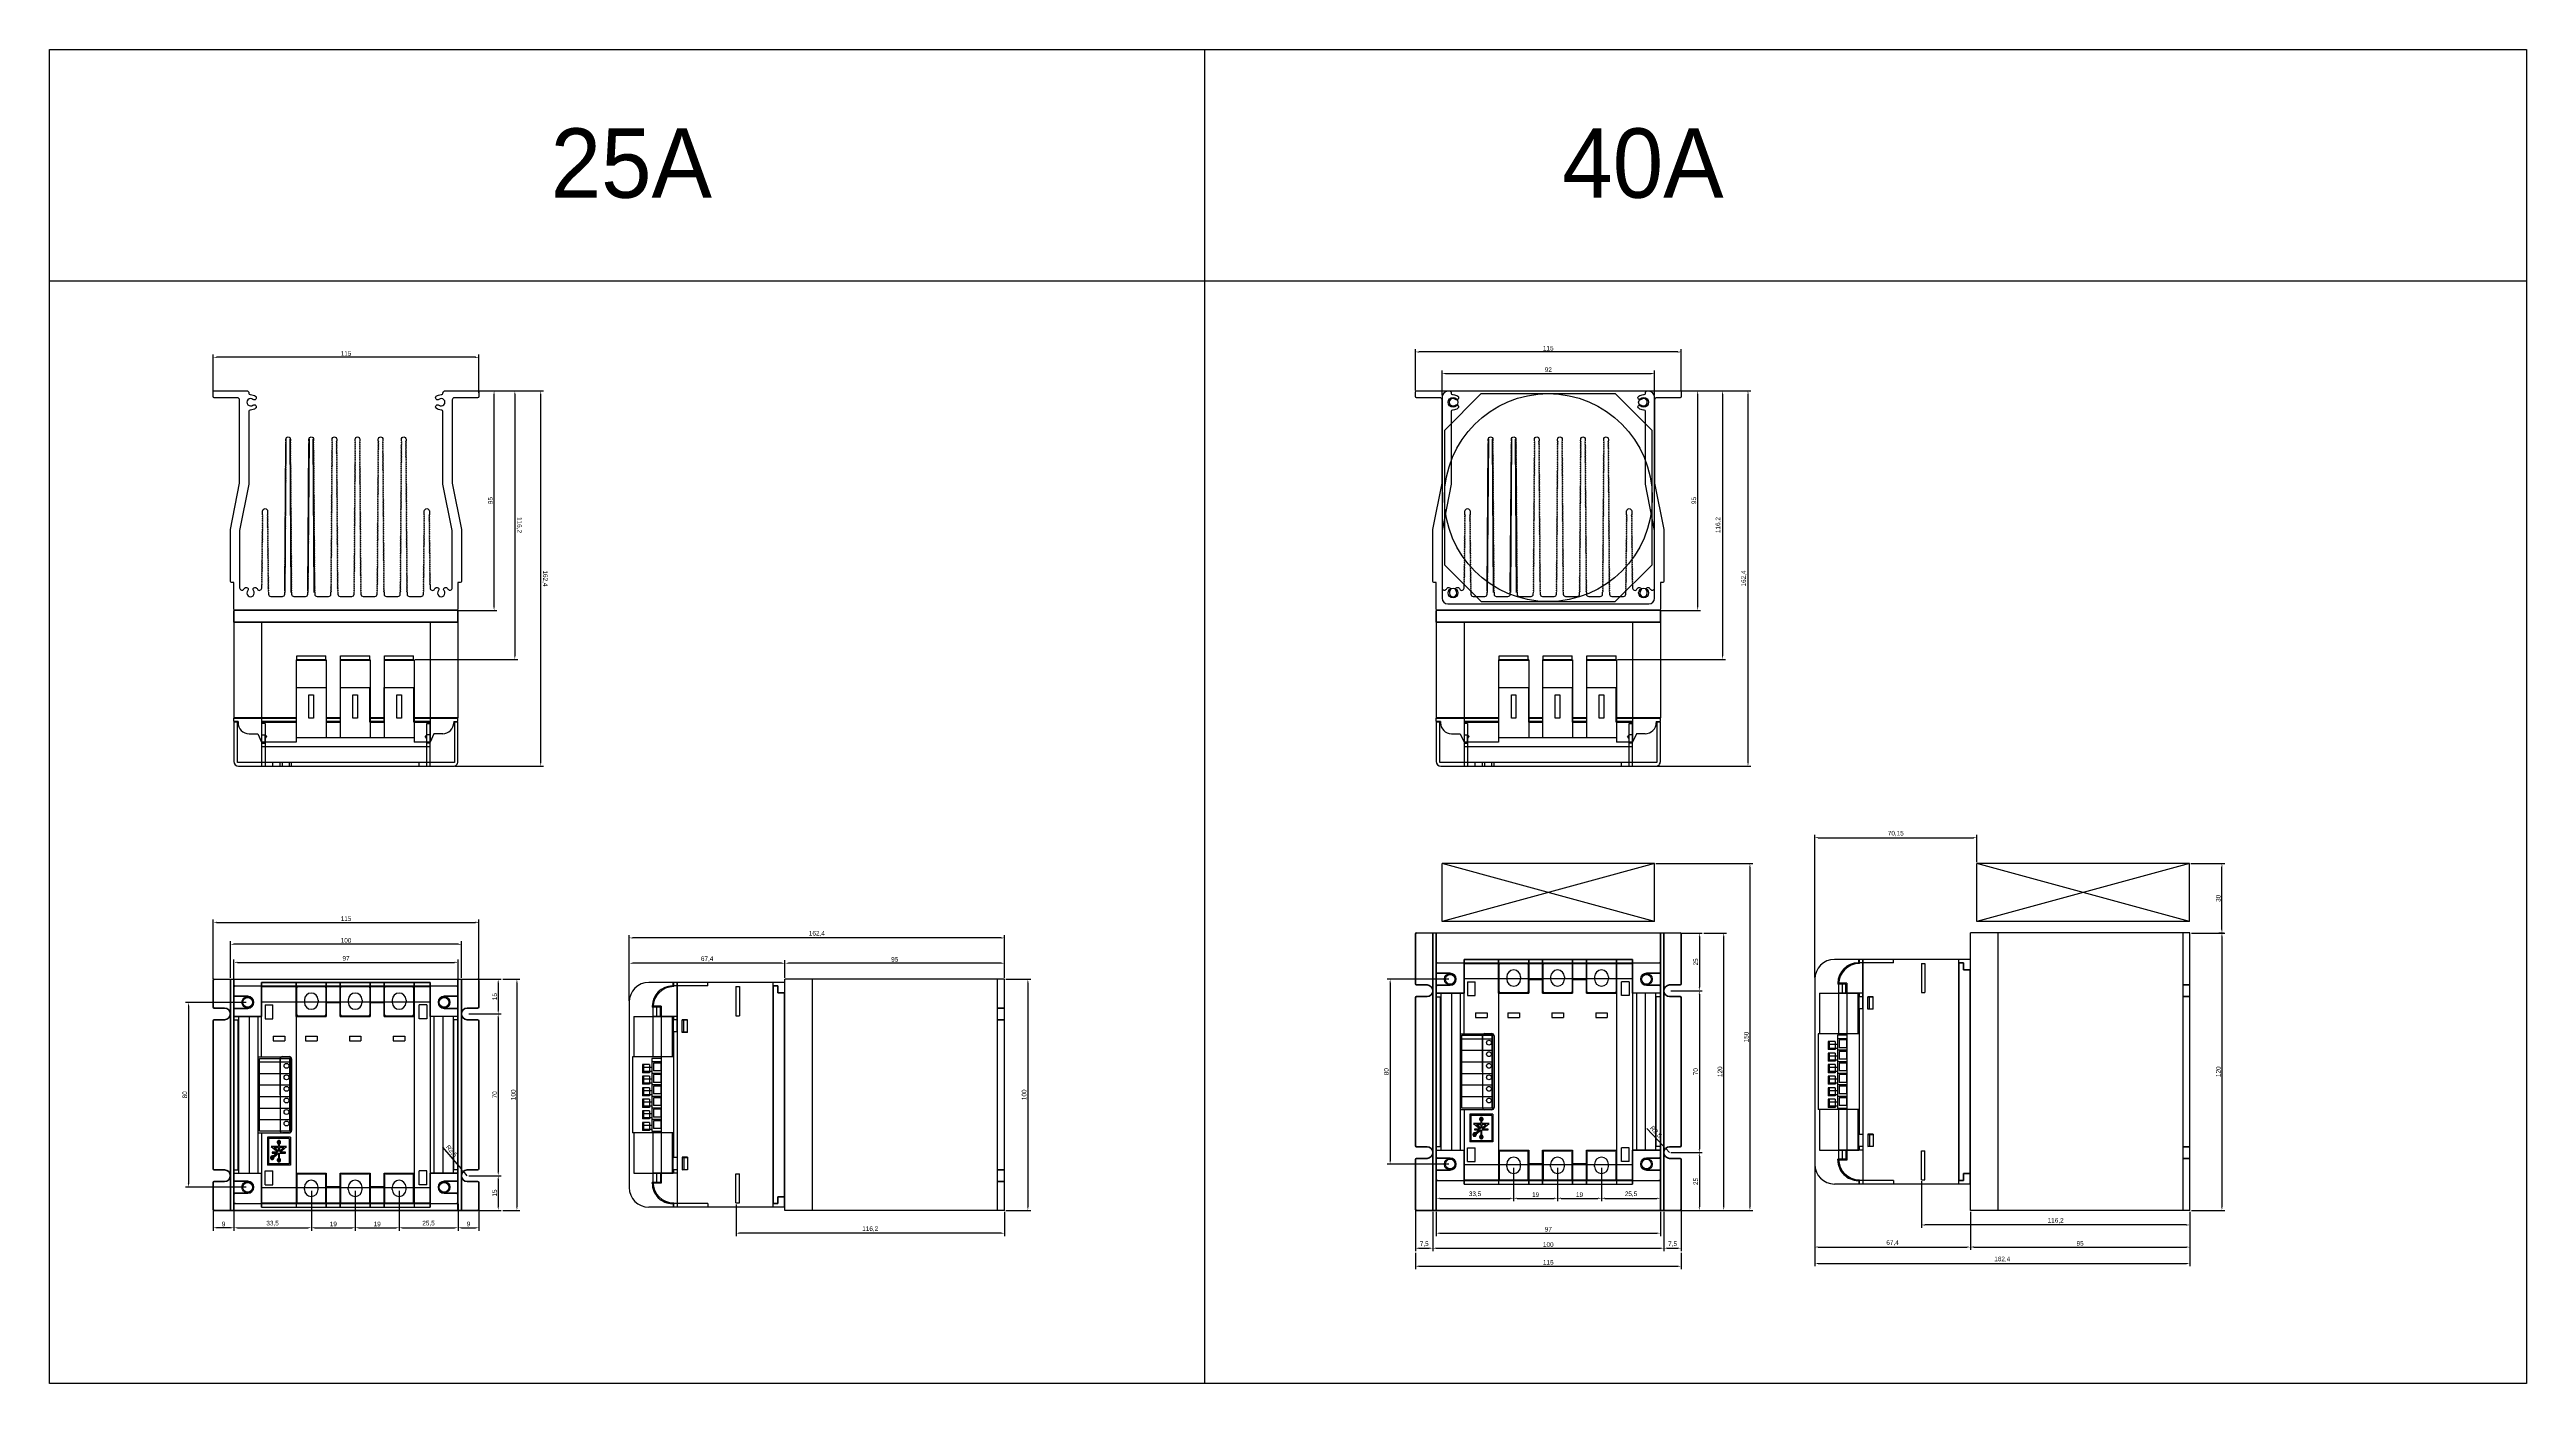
# Model space of a CAD drawing. Header units: millimetres. Extents: x -2026 to -954, y 3148 to 3725.
import ezdxf

# ---------------------------------------------------------------- set-up
doc = ezdxf.new("R2010")
doc.units = ezdxf.units.MM
for name, color, linetype in [('Bus-Bar', 10, 'Continuous'), ('CASE-COVER', 7, 'Continuous'), ('CASE-상', 7, 'Continuous'), ('CASE-하', 7, 'Continuous'), ('단자대', 7, 'Continuous'), ('방열판', 7, 'Continuous'), ('보조방열판', 7, 'Continuous'), ('온도센서', 2, 'Continuous'), ('팬', 7, 'Continuous')]:
    doc.layers.add(name, color=color, linetype=linetype)
doc.dimstyles.new('ISO-25', dxfattribs={"dimtxt": 2, "dimasz": 1.5, "dimexe": 1.25, "dimexo": 0.625, "dimtad": 1, "dimtxsty": 'Standard', "dimcen": 2.5, "dimclrd": 6, "dimclre": 6, "dimclrt": 1, "dimazin": 0, "dimtfac": 1, "dimtmove": 0, "dimatfit": 3, "dimfxl": 1, "dimarcsym": 0})

# ---------------------------------------------------------------- blocks, each defined once
blk = doc.blocks.new('*D44')
at = {"layer": 'Bus-Bar', "color": 6, "lineweight": -2, "transparency": 16777216}
for p, q in [((-1334.4, 3258.3), (-1327.3, 3250.8)), ((-1324.5, 3247.9), (-1326.2, 3249.7))]:
    blk.add_line(p, q, dxfattribs=at)
at = {"layer": 'Bus-Bar', "color": 6, "transparency": 16777216}
blk.add_solid([(-1327.1, 3251), (-1327.4, 3250.6), (-1326.2, 3249.7)], dxfattribs=at)
at = {"layer": 'Defpoints', "color": 0, "transparency": 16777216}
for p in [(-1326.2, 3249.7), (-1324.5, 3247.9)]:
    blk.add_point(p, dxfattribs=at)
at = {"layer": 'Bus-Bar', "color": 1, "transparency": 16777216, "insert": (-1330.5, 3256.8), "char_height": 2, "attachment_point": 5, "rotation": 313.6842}
blk.add_mtext('R2,5', dxfattribs=at)
blk = doc.blocks.new('*D45')
at = {"layer": 'Bus-Bar', "color": 6, "lineweight": -2, "transparency": 16777216}
for p, q in [((-1319.4, 3342.9), (-1310.4, 3342.9)), ((-1311.6, 3341.4), (-1311.6, 3319.4)), ((-1323.9, 3317.9), (-1310.4, 3317.9))]:
    blk.add_line(p, q, dxfattribs=at)
at = {"layer": 'Bus-Bar', "color": 6, "transparency": 16777216}
for points in [[(-1311.9, 3341.4), (-1311.4, 3341.4), (-1311.6, 3342.9)], [(-1311.9, 3319.4), (-1311.4, 3319.4), (-1311.6, 3317.9)]]:
    blk.add_solid(points, dxfattribs=at)
at = {"layer": 'Defpoints', "color": 0, "transparency": 16777216}
for p in [(-1320, 3342.9), (-1324.5, 3317.9), (-1311.6, 3317.9)]:
    blk.add_point(p, dxfattribs=at)
at = {"layer": 'Bus-Bar', "color": 1, "transparency": 16777216, "insert": (-1313.2, 3330.4), "char_height": 2, "attachment_point": 5, "rotation": 90}
blk.add_mtext('25', dxfattribs=at)
blk = doc.blocks.new('*D6')
at = {"layer": 'Bus-Bar', "color": 6, "lineweight": -2, "transparency": 16777216}
for p, q in [((-1323.9, 3317.9), (-1310.4, 3317.9)), ((-1311.6, 3316.4), (-1311.6, 3249.4)), ((-1323.9, 3247.9), (-1310.4, 3247.9))]:
    blk.add_line(p, q, dxfattribs=at)
at = {"layer": 'Bus-Bar', "color": 6, "transparency": 16777216}
for points in [[(-1311.9, 3316.4), (-1311.4, 3316.4), (-1311.6, 3317.9)], [(-1311.9, 3249.4), (-1311.4, 3249.4), (-1311.6, 3247.9)]]:
    blk.add_solid(points, dxfattribs=at)
at = {"layer": 'Defpoints', "color": 0, "transparency": 16777216}
for p in [(-1324.5, 3317.9), (-1324.5, 3247.9), (-1311.6, 3247.9)]:
    blk.add_point(p, dxfattribs=at)
at = {"layer": 'Bus-Bar', "color": 1, "transparency": 16777216, "insert": (-1313.2, 3282.9), "char_height": 2, "attachment_point": 5, "rotation": 90}
blk.add_mtext('70', dxfattribs=at)
blk = doc.blocks.new('*D46')
at = {"layer": 'Bus-Bar', "color": 6, "lineweight": -2, "transparency": 16777216}
for p, q in [((-1323.9, 3247.9), (-1310.4, 3247.9)), ((-1311.6, 3246.4), (-1311.6, 3224.4)), ((-1319.4, 3222.9), (-1310.4, 3222.9))]:
    blk.add_line(p, q, dxfattribs=at)
at = {"layer": 'Bus-Bar', "color": 6, "transparency": 16777216}
for points in [[(-1311.9, 3246.4), (-1311.4, 3246.4), (-1311.6, 3247.9)], [(-1311.9, 3224.4), (-1311.4, 3224.4), (-1311.6, 3222.9)]]:
    blk.add_solid(points, dxfattribs=at)
at = {"layer": 'Defpoints', "color": 0, "transparency": 16777216}
for p in [(-1324.5, 3247.9), (-1320, 3222.9), (-1311.6, 3222.9)]:
    blk.add_point(p, dxfattribs=at)
at = {"layer": 'Bus-Bar', "color": 1, "transparency": 16777216, "insert": (-1313.2, 3235.4), "char_height": 2, "attachment_point": 5, "rotation": 90}
blk.add_mtext('25', dxfattribs=at)
blk = doc.blocks.new('*D7')
at = {"layer": 'Bus-Bar', "color": 6, "lineweight": -2, "transparency": 16777216}
for p, q in [((-1309.7, 3342.9), (-1299.8, 3342.9)), ((-1301.1, 3341.4), (-1301.1, 3224.4)), ((-1309.7, 3222.9), (-1299.8, 3222.9))]:
    blk.add_line(p, q, dxfattribs=at)
at = {"layer": 'Bus-Bar', "color": 6, "transparency": 16777216}
for points in [[(-1301.3, 3341.4), (-1300.8, 3341.4), (-1301.1, 3342.9)], [(-1301.3, 3224.4), (-1300.8, 3224.4), (-1301.1, 3222.9)]]:
    blk.add_solid(points, dxfattribs=at)
at = {"layer": 'Defpoints', "color": 0, "transparency": 16777216}
for p in [(-1310.4, 3342.9), (-1310.4, 3222.9), (-1301.1, 3222.9)]:
    blk.add_point(p, dxfattribs=at)
at = {"layer": 'Bus-Bar', "color": 1, "transparency": 16777216, "insert": (-1302.7, 3282.9), "char_height": 2, "attachment_point": 5, "rotation": 90}
blk.add_mtext('120', dxfattribs=at)
blk = doc.blocks.new('*D47')
at = {"layer": 'Bus-Bar', "color": 6, "lineweight": -2, "transparency": 16777216}
for p, q in [((-1420.1, 3322.9), (-1446.7, 3322.9)), ((-1445.5, 3321.4), (-1445.5, 3244.4)), ((-1420.1, 3242.9), (-1446.7, 3242.9))]:
    blk.add_line(p, q, dxfattribs=at)
at = {"layer": 'Bus-Bar', "color": 6, "transparency": 16777216}
for points in [[(-1445.7, 3321.4), (-1445.2, 3321.4), (-1445.5, 3322.9)], [(-1445.7, 3244.4), (-1445.2, 3244.4), (-1445.5, 3242.9)]]:
    blk.add_solid(points, dxfattribs=at)
at = {"layer": 'Defpoints', "color": 0, "transparency": 16777216}
for p in [(-1419.5, 3322.9), (-1445.5, 3242.9), (-1419.5, 3242.9)]:
    blk.add_point(p, dxfattribs=at)
at = {"layer": 'Bus-Bar', "color": 1, "transparency": 16777216, "insert": (-1447.1, 3282.9), "char_height": 2, "attachment_point": 5, "rotation": 90}
blk.add_mtext('80', dxfattribs=at)
blk = doc.blocks.new('*D48')
at = {"layer": 'Bus-Bar', "color": 6, "lineweight": -2, "transparency": 16777216}
for p, q in [((-1392, 3241.3), (-1392, 3226.9)), ((-1373, 3241.3), (-1373, 3226.9)), ((-1390.5, 3228.1), (-1374.5, 3228.1))]:
    blk.add_line(p, q, dxfattribs=at)
at = {"layer": 'Bus-Bar', "color": 6, "transparency": 16777216}
for points in [[(-1390.5, 3228.4), (-1390.5, 3227.9), (-1392, 3228.1)], [(-1374.5, 3228.4), (-1374.5, 3227.9), (-1373, 3228.1)]]:
    blk.add_solid(points, dxfattribs=at)
at = {"layer": 'Defpoints', "color": 0, "transparency": 16777216}
for p in [(-1392, 3241.9), (-1373, 3241.9), (-1373, 3228.1)]:
    blk.add_point(p, dxfattribs=at)
at = {"layer": 'Bus-Bar', "color": 1, "transparency": 16777216, "insert": (-1382.5, 3229.7), "char_height": 2, "attachment_point": 5}
blk.add_mtext('19', dxfattribs=at)
blk = doc.blocks.new('*D49')
at = {"layer": 'Bus-Bar', "color": 6, "lineweight": -2, "transparency": 16777216}
for p, q in [((-1373, 3241.3), (-1373, 3226.9)), ((-1354, 3241.3), (-1354, 3226.9)), ((-1371.5, 3228.1), (-1355.5, 3228.1))]:
    blk.add_line(p, q, dxfattribs=at)
at = {"layer": 'Bus-Bar', "color": 6, "transparency": 16777216}
for points in [[(-1371.5, 3228.4), (-1371.5, 3227.9), (-1373, 3228.1)], [(-1355.5, 3228.4), (-1355.5, 3227.9), (-1354, 3228.1)]]:
    blk.add_solid(points, dxfattribs=at)
at = {"layer": 'Defpoints', "color": 0, "transparency": 16777216}
for p in [(-1373, 3241.9), (-1354, 3241.9), (-1354, 3228.1)]:
    blk.add_point(p, dxfattribs=at)
at = {"layer": 'Bus-Bar', "color": 1, "transparency": 16777216, "insert": (-1363.5, 3229.7), "char_height": 2, "attachment_point": 5}
blk.add_mtext('19', dxfattribs=at)
blk = doc.blocks.new('*D8')
at = {"color": 6, "lineweight": -2, "transparency": 16777216}
for p, q in [((-1392, 3240.7), (-1392, 3226.9)), ((-1425.5, 3235.7), (-1425.5, 3226.9)), ((-1424, 3228.1), (-1393.5, 3228.1))]:
    blk.add_line(p, q, dxfattribs=at)
at = {"color": 6, "transparency": 16777216}
for points in [[(-1424, 3228.4), (-1424, 3227.9), (-1425.5, 3228.1)], [(-1393.5, 3228.4), (-1393.5, 3227.9), (-1392, 3228.1)]]:
    blk.add_solid(points, dxfattribs=at)
at = {"layer": 'Defpoints', "color": 0, "transparency": 16777216}
for p in [(-1392, 3241.3), (-1425.5, 3236.3), (-1392, 3228.1)]:
    blk.add_point(p, dxfattribs=at)
at = {"color": 1, "transparency": 16777216, "insert": (-1408.7, 3229.9), "char_height": 2, "attachment_point": 5}
blk.add_mtext('33,5', dxfattribs=at)
blk = doc.blocks.new('*D9')
at = {"color": 6, "lineweight": -2, "transparency": 16777216}
for p, q in [((-1354, 3238.3), (-1354, 3226.9)), ((-1352.5, 3228.1), (-1330, 3228.1)), ((-1328.5, 3235.7), (-1328.5, 3226.9))]:
    blk.add_line(p, q, dxfattribs=at)
at = {"color": 6, "transparency": 16777216}
for points in [[(-1352.5, 3228.4), (-1352.5, 3227.9), (-1354, 3228.1)], [(-1330, 3228.4), (-1330, 3227.9), (-1328.5, 3228.1)]]:
    blk.add_solid(points, dxfattribs=at)
at = {"layer": 'Defpoints', "color": 0, "transparency": 16777216}
for p in [(-1354, 3238.9), (-1328.5, 3236.3), (-1328.5, 3228.1)]:
    blk.add_point(p, dxfattribs=at)
at = {"color": 1, "transparency": 16777216, "insert": (-1341.2, 3229.9), "char_height": 2, "attachment_point": 5}
blk.add_mtext('25,5', dxfattribs=at)
blk = doc.blocks.new('*D38')
at = {"color": 6, "lineweight": -2, "transparency": 16777216}
for p, q in [((-1425.5, 3222.3), (-1425.5, 3211.8)), ((-1328.5, 3222.3), (-1328.5, 3211.8)), ((-1424, 3213), (-1330, 3213))]:
    blk.add_line(p, q, dxfattribs=at)
at = {"color": 6, "transparency": 16777216}
for points in [[(-1424, 3213.3), (-1424, 3212.8), (-1425.5, 3213)], [(-1330, 3213.3), (-1330, 3212.8), (-1328.5, 3213)]]:
    blk.add_solid(points, dxfattribs=at)
at = {"layer": 'Defpoints', "color": 0, "transparency": 16777216}
for p in [(-1425.5, 3222.9), (-1328.5, 3222.9), (-1328.5, 3213)]:
    blk.add_point(p, dxfattribs=at)
at = {"color": 1, "transparency": 16777216, "insert": (-1377, 3214.7), "char_height": 2, "attachment_point": 5}
blk.add_mtext('97', dxfattribs=at)
blk = doc.blocks.new('*D39')
at = {"color": 6, "lineweight": -2, "transparency": 16777216}
for p, q in [((-1434.5, 3222.8), (-1434.5, 3205.3)), ((-1427, 3222.3), (-1427, 3205.3)), ((-1433, 3206.5), (-1428.5, 3206.5))]:
    blk.add_line(p, q, dxfattribs=at)
at = {"color": 6, "transparency": 16777216}
for points in [[(-1433, 3206.8), (-1433, 3206.3), (-1434.5, 3206.5)], [(-1428.5, 3206.8), (-1428.5, 3206.3), (-1427, 3206.5)]]:
    blk.add_solid(points, dxfattribs=at)
at = {"layer": 'Defpoints', "color": 0, "transparency": 16777216}
for p in [(-1434.5, 3223.4), (-1427, 3222.9), (-1427, 3206.5)]:
    blk.add_point(p, dxfattribs=at)
at = {"color": 1, "transparency": 16777216, "insert": (-1430.7, 3208.3), "char_height": 2, "attachment_point": 5}
blk.add_mtext('7,5', dxfattribs=at)
blk = doc.blocks.new('*D40')
at = {"color": 6, "lineweight": -2, "transparency": 16777216}
for p, q in [((-1427, 3222.3), (-1427, 3205.3)), ((-1327, 3222.3), (-1327, 3205.3)), ((-1425.5, 3206.5), (-1328.5, 3206.5))]:
    blk.add_line(p, q, dxfattribs=at)
at = {"color": 6, "transparency": 16777216}
for points in [[(-1425.5, 3206.8), (-1425.5, 3206.3), (-1427, 3206.5)], [(-1328.5, 3206.8), (-1328.5, 3206.3), (-1327, 3206.5)]]:
    blk.add_solid(points, dxfattribs=at)
at = {"layer": 'Defpoints', "color": 0, "transparency": 16777216}
for p in [(-1427, 3222.9), (-1327, 3222.9), (-1327, 3206.5)]:
    blk.add_point(p, dxfattribs=at)
at = {"color": 1, "transparency": 16777216, "insert": (-1377, 3208.1), "char_height": 2, "attachment_point": 5}
blk.add_mtext('100', dxfattribs=at)
blk = doc.blocks.new('*D41')
at = {"color": 6, "lineweight": -2, "transparency": 16777216}
for p, q in [((-1327, 3222.3), (-1327, 3205.3)), ((-1319.5, 3222.8), (-1319.5, 3205.3)), ((-1325.5, 3206.5), (-1321, 3206.5))]:
    blk.add_line(p, q, dxfattribs=at)
at = {"color": 6, "transparency": 16777216}
for points in [[(-1325.5, 3206.8), (-1325.5, 3206.3), (-1327, 3206.5)], [(-1321, 3206.8), (-1321, 3206.3), (-1319.5, 3206.5)]]:
    blk.add_solid(points, dxfattribs=at)
at = {"layer": 'Defpoints', "color": 0, "transparency": 16777216}
for p in [(-1327, 3222.9), (-1319.5, 3223.4), (-1319.5, 3206.5)]:
    blk.add_point(p, dxfattribs=at)
at = {"color": 1, "transparency": 16777216, "insert": (-1323.2, 3208.3), "char_height": 2, "attachment_point": 5}
blk.add_mtext('7,5', dxfattribs=at)
blk = doc.blocks.new('*D5')
at = {"color": 6, "lineweight": -2, "transparency": 16777216}
for p, q in [((-1434.5, 3204.6), (-1434.5, 3197.5)), ((-1433, 3198.7), (-1321, 3198.7)), ((-1319.5, 3204.6), (-1319.5, 3197.5))]:
    blk.add_line(p, q, dxfattribs=at)
at = {"color": 6, "transparency": 16777216}
for points in [[(-1433, 3199), (-1433, 3198.5), (-1434.5, 3198.7)], [(-1321, 3199), (-1321, 3198.5), (-1319.5, 3198.7)]]:
    blk.add_solid(points, dxfattribs=at)
at = {"layer": 'Defpoints', "color": 0, "transparency": 16777216}
for p in [(-1434.5, 3205.3), (-1319.5, 3205.3), (-1319.5, 3198.7)]:
    blk.add_point(p, dxfattribs=at)
at = {"color": 1, "transparency": 16777216, "insert": (-1377, 3200.4), "char_height": 2, "attachment_point": 5}
blk.add_mtext('115', dxfattribs=at)
blk = doc.blocks.new('*D42')
at = {"color": 6, "lineweight": -2, "transparency": 16777216}
for p, q in [((-1330.4, 3372.9), (-1288.5, 3372.9)), ((-1289.7, 3371.4), (-1289.7, 3224.4)), ((-1319.4, 3222.9), (-1288.5, 3222.9))]:
    blk.add_line(p, q, dxfattribs=at)
at = {"color": 6, "transparency": 16777216}
for points in [[(-1290, 3371.4), (-1289.5, 3371.4), (-1289.7, 3372.9)], [(-1290, 3224.4), (-1289.5, 3224.4), (-1289.7, 3222.9)]]:
    blk.add_solid(points, dxfattribs=at)
at = {"layer": 'Defpoints', "color": 0, "transparency": 16777216}
for p in [(-1331, 3372.9), (-1320, 3222.9), (-1289.7, 3222.9)]:
    blk.add_point(p, dxfattribs=at)
at = {"color": 1, "transparency": 16777216, "insert": (-1291.3, 3297.9), "char_height": 2, "attachment_point": 5, "rotation": 90}
blk.add_mtext('150', dxfattribs=at)
blk = doc.blocks.new('*D2')
at = {"color": 6, "lineweight": -2, "transparency": 16777216}
for p, q in [((-1839.8, 3577.5), (-1811.9, 3577.5)), ((-1813.1, 3416.6), (-1813.1, 3576)), ((-1850.3, 3415.1), (-1811.9, 3415.1))]:
    blk.add_line(p, q, dxfattribs=at)
at = {"color": 6, "transparency": 16777216}
for points in [[(-1812.9, 3576), (-1813.4, 3576), (-1813.1, 3577.5)], [(-1812.9, 3416.6), (-1813.4, 3416.6), (-1813.1, 3415.1)]]:
    blk.add_solid(points, dxfattribs=at)
at = {"layer": 'Defpoints', "color": 0, "transparency": 16777216}
for p in [(-1840.4, 3577.5), (-1813.1, 3577.5), (-1850.9, 3415.1)]:
    blk.add_point(p, dxfattribs=at)
at = {"color": 1, "transparency": 16777216, "insert": (-1811.3, 3496.3), "char_height": 2, "attachment_point": 5, "rotation": 270.0004}
blk.add_mtext('162,4', dxfattribs=at)
blk = doc.blocks.new('*D3')
at = {"color": 6, "lineweight": -2, "transparency": 16777216}
for p, q in [((-1954.9, 3576.6), (-1954.9, 3593.2)), ((-1841.4, 3592), (-1953.4, 3592)), ((-1839.9, 3576.6), (-1839.9, 3593.2))]:
    blk.add_line(p, q, dxfattribs=at)
at = {"color": 6, "transparency": 16777216}
for points in [[(-1953.4, 3592.2), (-1953.4, 3591.7), (-1954.9, 3592)], [(-1841.4, 3592.2), (-1841.4, 3591.7), (-1839.9, 3592)]]:
    blk.add_solid(points, dxfattribs=at)
at = {"layer": 'Defpoints', "color": 0, "transparency": 16777216}
for p in [(-1954.9, 3592), (-1954.9, 3576), (-1839.9, 3576)]:
    blk.add_point(p, dxfattribs=at)
at = {"color": 1, "transparency": 16777216, "insert": (-1897.4, 3593.6), "char_height": 2, "attachment_point": 5}
blk.add_mtext('115', dxfattribs=at)
blk = doc.blocks.new('*D12')
at = {"layer": 'Bus-Bar', "color": 6, "lineweight": -2, "transparency": 16777216}
for p, q in [((-1945.9, 3320.1), (-1945.9, 3331.5)), ((-1944.4, 3330.2), (-1850.4, 3330.2)), ((-1848.9, 3320.1), (-1848.9, 3331.5))]:
    blk.add_line(p, q, dxfattribs=at)
at = {"layer": 'Bus-Bar', "color": 6, "transparency": 16777216}
for points in [[(-1944.4, 3330.5), (-1944.4, 3330), (-1945.9, 3330.2)], [(-1850.4, 3330.5), (-1850.4, 3330), (-1848.9, 3330.2)]]:
    blk.add_solid(points, dxfattribs=at)
at = {"layer": 'Defpoints', "color": 0, "transparency": 16777216}
for p in [(-1848.9, 3330.2), (-1945.9, 3319.5), (-1848.9, 3319.5)]:
    blk.add_point(p, dxfattribs=at)
at = {"layer": 'Bus-Bar', "color": 1, "transparency": 16777216, "insert": (-1897.4, 3331.9), "char_height": 2, "attachment_point": 5}
blk.add_mtext('97', dxfattribs=at)
blk = doc.blocks.new('*D13')
at = {"layer": 'Bus-Bar', "color": 6, "lineweight": -2, "transparency": 16777216}
for p, q in [((-1940.6, 3312.9), (-1966.9, 3312.9)), ((-1965.6, 3311.4), (-1965.6, 3234.4)), ((-1940.6, 3232.9), (-1966.9, 3232.9))]:
    blk.add_line(p, q, dxfattribs=at)
at = {"layer": 'Bus-Bar', "color": 6, "transparency": 16777216}
for points in [[(-1965.9, 3311.4), (-1965.4, 3311.4), (-1965.6, 3312.9)], [(-1965.9, 3234.4), (-1965.4, 3234.4), (-1965.6, 3232.9)]]:
    blk.add_solid(points, dxfattribs=at)
at = {"layer": 'Defpoints', "color": 0, "transparency": 16777216}
for p in [(-1939.9, 3312.9), (-1965.6, 3232.9), (-1939.9, 3232.9)]:
    blk.add_point(p, dxfattribs=at)
at = {"layer": 'Bus-Bar', "color": 1, "transparency": 16777216, "insert": (-1967.2, 3272.9), "char_height": 2, "attachment_point": 5, "rotation": 90}
blk.add_mtext('80', dxfattribs=at)
blk = doc.blocks.new('*D14')
at = {"layer": 'Bus-Bar', "color": 6, "lineweight": -2, "transparency": 16777216}
for p, q in [((-1839.8, 3322.9), (-1830.3, 3322.9)), ((-1831.5, 3321.4), (-1831.5, 3309.4)), ((-1844.3, 3307.9), (-1830.3, 3307.9))]:
    blk.add_line(p, q, dxfattribs=at)
at = {"layer": 'Bus-Bar', "color": 6, "transparency": 16777216}
for points in [[(-1831.8, 3321.4), (-1831.3, 3321.4), (-1831.5, 3322.9)], [(-1831.8, 3309.4), (-1831.3, 3309.4), (-1831.5, 3307.9)]]:
    blk.add_solid(points, dxfattribs=at)
at = {"layer": 'Defpoints', "color": 0, "transparency": 16777216}
for p in [(-1840.4, 3322.9), (-1844.9, 3307.9), (-1831.5, 3307.9)]:
    blk.add_point(p, dxfattribs=at)
at = {"layer": 'Bus-Bar', "color": 1, "transparency": 16777216, "insert": (-1833.1, 3315.4), "char_height": 2, "attachment_point": 5, "rotation": 90}
blk.add_mtext('15', dxfattribs=at)
blk = doc.blocks.new('*D15')
at = {"layer": 'Bus-Bar', "color": 6, "lineweight": -2, "transparency": 16777216}
for p, q in [((-1844.3, 3307.9), (-1830.3, 3307.9)), ((-1831.5, 3306.4), (-1831.5, 3239.4)), ((-1844.3, 3237.9), (-1830.3, 3237.9))]:
    blk.add_line(p, q, dxfattribs=at)
at = {"layer": 'Bus-Bar', "color": 6, "transparency": 16777216}
for points in [[(-1831.8, 3306.4), (-1831.3, 3306.4), (-1831.5, 3307.9)], [(-1831.8, 3239.4), (-1831.3, 3239.4), (-1831.5, 3237.9)]]:
    blk.add_solid(points, dxfattribs=at)
at = {"layer": 'Defpoints', "color": 0, "transparency": 16777216}
for p in [(-1844.9, 3307.9), (-1844.9, 3237.9), (-1831.5, 3237.9)]:
    blk.add_point(p, dxfattribs=at)
at = {"layer": 'Bus-Bar', "color": 1, "transparency": 16777216, "insert": (-1833.1, 3272.9), "char_height": 2, "attachment_point": 5, "rotation": 90}
blk.add_mtext('70', dxfattribs=at)
blk = doc.blocks.new('*D16')
at = {"layer": 'Bus-Bar', "color": 6, "lineweight": -2, "transparency": 16777216}
for p, q in [((-1844.3, 3237.9), (-1830.3, 3237.9)), ((-1831.5, 3236.4), (-1831.5, 3224.4)), ((-1839.8, 3222.9), (-1830.3, 3222.9))]:
    blk.add_line(p, q, dxfattribs=at)
at = {"layer": 'Bus-Bar', "color": 6, "transparency": 16777216}
for points in [[(-1831.8, 3236.4), (-1831.3, 3236.4), (-1831.5, 3237.9)], [(-1831.8, 3224.4), (-1831.3, 3224.4), (-1831.5, 3222.9)]]:
    blk.add_solid(points, dxfattribs=at)
at = {"layer": 'Defpoints', "color": 0, "transparency": 16777216}
for p in [(-1844.9, 3237.9), (-1840.4, 3222.9), (-1831.5, 3222.9)]:
    blk.add_point(p, dxfattribs=at)
at = {"layer": 'Bus-Bar', "color": 1, "transparency": 16777216, "insert": (-1833.1, 3230.4), "char_height": 2, "attachment_point": 5, "rotation": 90}
blk.add_mtext('15', dxfattribs=at)
blk = doc.blocks.new('*D0')
at = {"layer": 'Bus-Bar', "color": 6, "lineweight": -2, "transparency": 16777216}
for p, q in [((-1829.6, 3322.9), (-1822.2, 3322.9)), ((-1823.4, 3321.4), (-1823.4, 3224.4)), ((-1829.6, 3222.9), (-1822.2, 3222.9))]:
    blk.add_line(p, q, dxfattribs=at)
at = {"layer": 'Bus-Bar', "color": 6, "transparency": 16777216}
for points in [[(-1823.7, 3321.4), (-1823.2, 3321.4), (-1823.4, 3322.9)], [(-1823.7, 3224.4), (-1823.2, 3224.4), (-1823.4, 3222.9)]]:
    blk.add_solid(points, dxfattribs=at)
at = {"layer": 'Defpoints', "color": 0, "transparency": 16777216}
for p in [(-1830.3, 3322.9), (-1830.3, 3222.9), (-1823.4, 3222.9)]:
    blk.add_point(p, dxfattribs=at)
at = {"layer": 'Bus-Bar', "color": 1, "transparency": 16777216, "insert": (-1825, 3272.9), "char_height": 2, "attachment_point": 5, "rotation": 90}
blk.add_mtext('100', dxfattribs=at)
blk = doc.blocks.new('*D20')
at = {"color": 6, "lineweight": -2, "transparency": 16777216}
for p, q in [((-1947.4, 3323.5), (-1947.4, 3339.3)), ((-1848.9, 3338), (-1945.9, 3338)), ((-1847.4, 3323.5), (-1847.4, 3339.3))]:
    blk.add_line(p, q, dxfattribs=at)
at = {"color": 6, "transparency": 16777216}
for points in [[(-1945.9, 3338.3), (-1945.9, 3337.8), (-1947.4, 3338)], [(-1848.9, 3338.3), (-1848.9, 3337.8), (-1847.4, 3338)]]:
    blk.add_solid(points, dxfattribs=at)
at = {"layer": 'Defpoints', "color": 0, "transparency": 16777216}
for p in [(-1947.4, 3338), (-1947.4, 3322.9), (-1847.4, 3322.9)]:
    blk.add_point(p, dxfattribs=at)
at = {"color": 1, "transparency": 16777216, "insert": (-1897.4, 3339.7), "char_height": 2, "attachment_point": 5}
blk.add_mtext('100', dxfattribs=at)
blk = doc.blocks.new('*D1')
at = {"color": 6, "lineweight": -2, "transparency": 16777216}
for p, q in [((-1855.6, 3250.2), (-1847.6, 3240.9)), ((-1844.9, 3237.9), (-1846.6, 3239.8))]:
    blk.add_line(p, q, dxfattribs=at)
at = {"color": 6, "transparency": 16777216}
blk.add_solid([(-1847.4, 3241.1), (-1847.8, 3240.8), (-1846.6, 3239.8)], dxfattribs=at)
at = {"layer": 'Defpoints', "color": 0, "transparency": 16777216}
for p in [(-1846.6, 3239.8), (-1844.9, 3237.9)]:
    blk.add_point(p, dxfattribs=at)
at = {"color": 1, "transparency": 16777216, "insert": (-1851.8, 3248.5), "char_height": 2, "attachment_point": 5, "rotation": 310.9105}
blk.add_mtext('R2,5', dxfattribs=at)
blk = doc.blocks.new('*D22')
at = {"color": 6, "lineweight": -2, "transparency": 16777216}
for p, q in [((-1912.4, 3231.3), (-1912.4, 3214.1)), ((-1945.9, 3225.7), (-1945.9, 3214.1)), ((-1944.4, 3215.4), (-1913.9, 3215.4))]:
    blk.add_line(p, q, dxfattribs=at)
at = {"color": 6, "transparency": 16777216}
for points in [[(-1944.4, 3215.6), (-1944.4, 3215.1), (-1945.9, 3215.4)], [(-1913.9, 3215.6), (-1913.9, 3215.1), (-1912.4, 3215.4)]]:
    blk.add_solid(points, dxfattribs=at)
at = {"layer": 'Defpoints', "color": 0, "transparency": 16777216}
for p in [(-1912.4, 3231.9), (-1945.9, 3226.3), (-1912.4, 3215.4)]:
    blk.add_point(p, dxfattribs=at)
at = {"color": 1, "transparency": 16777216, "insert": (-1929.2, 3217.2), "char_height": 2, "attachment_point": 5}
blk.add_mtext('33,5', dxfattribs=at)
blk = doc.blocks.new('*D23')
at = {"color": 6, "lineweight": -2, "transparency": 16777216}
for p, q in [((-1912.4, 3231.3), (-1912.4, 3214.1)), ((-1893.4, 3231.3), (-1893.4, 3214.1)), ((-1910.9, 3215.4), (-1894.9, 3215.4))]:
    blk.add_line(p, q, dxfattribs=at)
at = {"color": 6, "transparency": 16777216}
for points in [[(-1910.9, 3215.6), (-1910.9, 3215.1), (-1912.4, 3215.4)], [(-1894.9, 3215.6), (-1894.9, 3215.1), (-1893.4, 3215.4)]]:
    blk.add_solid(points, dxfattribs=at)
at = {"layer": 'Defpoints', "color": 0, "transparency": 16777216}
for p in [(-1912.4, 3231.9), (-1893.4, 3231.9), (-1893.4, 3215.4)]:
    blk.add_point(p, dxfattribs=at)
at = {"color": 1, "transparency": 16777216, "insert": (-1902.9, 3217), "char_height": 2, "attachment_point": 5}
blk.add_mtext('19', dxfattribs=at)
blk = doc.blocks.new('*D24')
at = {"color": 6, "lineweight": -2, "transparency": 16777216}
for p, q in [((-1893.4, 3231.3), (-1893.4, 3214.1)), ((-1874.4, 3231.3), (-1874.4, 3214.1)), ((-1891.9, 3215.4), (-1875.9, 3215.4))]:
    blk.add_line(p, q, dxfattribs=at)
at = {"color": 6, "transparency": 16777216}
for points in [[(-1891.9, 3215.6), (-1891.9, 3215.1), (-1893.4, 3215.4)], [(-1875.9, 3215.6), (-1875.9, 3215.1), (-1874.4, 3215.4)]]:
    blk.add_solid(points, dxfattribs=at)
at = {"layer": 'Defpoints', "color": 0, "transparency": 16777216}
for p in [(-1893.4, 3231.9), (-1874.4, 3231.9), (-1874.4, 3215.4)]:
    blk.add_point(p, dxfattribs=at)
at = {"color": 1, "transparency": 16777216, "insert": (-1883.9, 3217), "char_height": 2, "attachment_point": 5}
blk.add_mtext('19', dxfattribs=at)
blk = doc.blocks.new('*D25')
at = {"color": 6, "lineweight": -2, "transparency": 16777216}
for p, q in [((-1874.4, 3231.3), (-1874.4, 3214.1)), ((-1848.9, 3225.7), (-1848.9, 3214.1)), ((-1872.9, 3215.4), (-1850.4, 3215.4))]:
    blk.add_line(p, q, dxfattribs=at)
at = {"color": 6, "transparency": 16777216}
for points in [[(-1872.9, 3215.6), (-1872.9, 3215.1), (-1874.4, 3215.4)], [(-1850.4, 3215.6), (-1850.4, 3215.1), (-1848.9, 3215.4)]]:
    blk.add_solid(points, dxfattribs=at)
at = {"layer": 'Defpoints', "color": 0, "transparency": 16777216}
for p in [(-1874.4, 3231.9), (-1848.9, 3226.3), (-1848.9, 3215.4)]:
    blk.add_point(p, dxfattribs=at)
at = {"color": 1, "transparency": 16777216, "insert": (-1861.7, 3217.2), "char_height": 2, "attachment_point": 5}
blk.add_mtext('25,5', dxfattribs=at)
blk = doc.blocks.new('*D26')
at = {"color": 6, "lineweight": -2, "transparency": 16777216}
for p, q in [((-1848.9, 3225.7), (-1848.9, 3214.1)), ((-1839.9, 3222.8), (-1839.9, 3214.1)), ((-1847.4, 3215.4), (-1841.4, 3215.4))]:
    blk.add_line(p, q, dxfattribs=at)
at = {"color": 6, "transparency": 16777216}
for points in [[(-1847.4, 3215.6), (-1847.4, 3215.1), (-1848.9, 3215.4)], [(-1841.4, 3215.6), (-1841.4, 3215.1), (-1839.9, 3215.4)]]:
    blk.add_solid(points, dxfattribs=at)
at = {"layer": 'Defpoints', "color": 0, "transparency": 16777216}
for p in [(-1848.9, 3226.3), (-1839.9, 3223.4), (-1839.9, 3215.4)]:
    blk.add_point(p, dxfattribs=at)
at = {"color": 1, "transparency": 16777216, "insert": (-1844.4, 3217), "char_height": 2, "attachment_point": 5}
blk.add_mtext('9', dxfattribs=at)
blk = doc.blocks.new('*D27')
at = {"color": 6, "lineweight": -2, "transparency": 16777216}
for p, q in [((-1954.9, 3222.8), (-1954.9, 3214.1)), ((-1945.9, 3225.7), (-1945.9, 3214.1)), ((-1947.4, 3215.4), (-1953.4, 3215.4))]:
    blk.add_line(p, q, dxfattribs=at)
at = {"color": 6, "transparency": 16777216}
for points in [[(-1953.4, 3215.6), (-1953.4, 3215.1), (-1954.9, 3215.4)], [(-1947.4, 3215.6), (-1947.4, 3215.1), (-1945.9, 3215.4)]]:
    blk.add_solid(points, dxfattribs=at)
at = {"layer": 'Defpoints', "color": 0, "transparency": 16777216}
for p in [(-1954.9, 3223.4), (-1945.9, 3226.3), (-1954.9, 3215.4)]:
    blk.add_point(p, dxfattribs=at)
at = {"color": 1, "transparency": 16777216, "insert": (-1950.4, 3217), "char_height": 2, "attachment_point": 5}
blk.add_mtext('9', dxfattribs=at)
blk = doc.blocks.new('*D28')
at = {"color": 6, "lineweight": -2, "transparency": 16777216}
for p, q in [((-1839.8, 3577.5), (-1823.1, 3577.5)), ((-1824.3, 3576), (-1824.3, 3462.8)), ((-1867.5, 3461.3), (-1823.1, 3461.3))]:
    blk.add_line(p, q, dxfattribs=at)
at = {"color": 6, "transparency": 16777216}
for points in [[(-1824.1, 3576), (-1824.6, 3576), (-1824.3, 3577.5)], [(-1824.1, 3462.8), (-1824.6, 3462.8), (-1824.3, 3461.3)]]:
    blk.add_solid(points, dxfattribs=at)
at = {"layer": 'Defpoints', "color": 0, "transparency": 16777216}
for p in [(-1840.4, 3577.5), (-1868.1, 3461.3), (-1824.3, 3461.3)]:
    blk.add_point(p, dxfattribs=at)
at = {"color": 1, "transparency": 16777216, "insert": (-1822.5, 3519.4), "char_height": 2, "attachment_point": 5, "rotation": 270.0004}
blk.add_mtext('116,2', dxfattribs=at)
blk = doc.blocks.new('*D29')
at = {"color": 6, "lineweight": -2, "transparency": 16777216}
for p, q in [((-1319.4, 3577.5), (-1289.3, 3577.5)), ((-1290.6, 3576), (-1290.6, 3416.6)), ((-1329.9, 3415.1), (-1289.3, 3415.1))]:
    blk.add_line(p, q, dxfattribs=at)
at = {"color": 6, "transparency": 16777216}
for points in [[(-1290.8, 3576), (-1290.3, 3576), (-1290.6, 3577.5)], [(-1290.8, 3416.6), (-1290.3, 3416.6), (-1290.6, 3415.1)]]:
    blk.add_solid(points, dxfattribs=at)
at = {"layer": 'Defpoints', "color": 0, "transparency": 16777216}
for p in [(-1320, 3577.5), (-1330.5, 3415.1), (-1290.6, 3415.1)]:
    blk.add_point(p, dxfattribs=at)
at = {"color": 1, "transparency": 16777216, "insert": (-1292.3, 3496.3), "char_height": 2, "attachment_point": 5, "rotation": 90}
blk.add_mtext('162,4', dxfattribs=at)
blk = doc.blocks.new('*D30')
at = {"color": 6, "lineweight": -2, "transparency": 16777216}
for p, q in [((-1319.4, 3577.5), (-1311.1, 3577.5)), ((-1312.4, 3576), (-1312.4, 3484)), ((-1328.4, 3482.5), (-1311.1, 3482.5))]:
    blk.add_line(p, q, dxfattribs=at)
at = {"color": 6, "transparency": 16777216}
for points in [[(-1312.6, 3576), (-1312.1, 3576), (-1312.4, 3577.5)], [(-1312.6, 3484), (-1312.1, 3484), (-1312.4, 3482.5)]]:
    blk.add_solid(points, dxfattribs=at)
at = {"layer": 'Defpoints', "color": 0, "transparency": 16777216}
for p in [(-1320, 3577.5), (-1329, 3482.5), (-1312.4, 3482.5)]:
    blk.add_point(p, dxfattribs=at)
at = {"color": 1, "transparency": 16777216, "insert": (-1314, 3530), "char_height": 2, "attachment_point": 5, "rotation": 90}
blk.add_mtext('95', dxfattribs=at)
blk = doc.blocks.new('*D31')
at = {"color": 6, "lineweight": -2, "transparency": 16777216}
for p, q in [((-1319.4, 3577.5), (-1300.3, 3577.5)), ((-1301.6, 3576), (-1301.6, 3462.8)), ((-1347.1, 3461.3), (-1300.3, 3461.3))]:
    blk.add_line(p, q, dxfattribs=at)
at = {"color": 6, "transparency": 16777216}
for points in [[(-1301.8, 3576), (-1301.3, 3576), (-1301.6, 3577.5)], [(-1301.8, 3462.8), (-1301.3, 3462.8), (-1301.6, 3461.3)]]:
    blk.add_solid(points, dxfattribs=at)
at = {"layer": 'Defpoints', "color": 0, "transparency": 16777216}
for p in [(-1320, 3577.5), (-1347.7, 3461.3), (-1301.6, 3461.3)]:
    blk.add_point(p, dxfattribs=at)
at = {"color": 1, "transparency": 16777216, "insert": (-1303.4, 3519.4), "char_height": 2, "attachment_point": 5, "rotation": 90}
blk.add_mtext('116,2', dxfattribs=at)
blk = doc.blocks.new('*D32')
at = {"color": 6, "lineweight": -2, "transparency": 16777216}
for p, q in [((-1839.8, 3577.5), (-1832.1, 3577.5)), ((-1833.3, 3484), (-1833.3, 3576)), ((-1848.8, 3482.5), (-1832.1, 3482.5))]:
    blk.add_line(p, q, dxfattribs=at)
at = {"color": 6, "transparency": 16777216}
for points in [[(-1833.6, 3576), (-1833.1, 3576), (-1833.3, 3577.5)], [(-1833.6, 3484), (-1833.1, 3484), (-1833.3, 3482.5)]]:
    blk.add_solid(points, dxfattribs=at)
at = {"layer": 'Defpoints', "color": 0, "transparency": 16777216}
for p in [(-1840.4, 3577.5), (-1833.3, 3577.5), (-1849.4, 3482.5)]:
    blk.add_point(p, dxfattribs=at)
at = {"color": 1, "transparency": 16777216, "insert": (-1834.9, 3530), "char_height": 2, "attachment_point": 5, "rotation": 90}
blk.add_mtext('95', dxfattribs=at)
blk = doc.blocks.new('*D33')
at = {"color": 6, "lineweight": -2, "transparency": 16777216}
for p, q in [((-1423, 3575.4), (-1423, 3586.2)), ((-1421.5, 3584.9), (-1332.5, 3584.9)), ((-1331, 3575.4), (-1331, 3586.2))]:
    blk.add_line(p, q, dxfattribs=at)
at = {"color": 6, "transparency": 16777216}
for points in [[(-1421.5, 3585.2), (-1421.5, 3584.7), (-1423, 3584.9)], [(-1332.5, 3585.2), (-1332.5, 3584.7), (-1331, 3584.9)]]:
    blk.add_solid(points, dxfattribs=at)
at = {"layer": 'Defpoints', "color": 0, "transparency": 16777216}
for p in [(-1331, 3584.9), (-1423, 3574.8), (-1331, 3574.8)]:
    blk.add_point(p, dxfattribs=at)
at = {"color": 1, "transparency": 16777216, "insert": (-1377, 3586.6), "char_height": 2, "attachment_point": 5}
blk.add_mtext('92', dxfattribs=at)
blk = doc.blocks.new('*D34')
at = {"color": 6, "lineweight": -2, "transparency": 16777216}
for p, q in [((-1434.5, 3577.6), (-1434.5, 3595.5)), ((-1321, 3594.3), (-1433, 3594.3)), ((-1319.5, 3577.6), (-1319.5, 3595.5))]:
    blk.add_line(p, q, dxfattribs=at)
at = {"color": 6, "transparency": 16777216}
for points in [[(-1433, 3594.5), (-1433, 3594), (-1434.5, 3594.3)], [(-1321, 3594.5), (-1321, 3594), (-1319.5, 3594.3)]]:
    blk.add_solid(points, dxfattribs=at)
at = {"layer": 'Defpoints', "color": 0, "transparency": 16777216}
for p in [(-1434.5, 3594.3), (-1434.5, 3577), (-1319.5, 3577)]:
    blk.add_point(p, dxfattribs=at)
at = {"color": 1, "transparency": 16777216, "insert": (-1377, 3595.9), "char_height": 2, "attachment_point": 5}
blk.add_mtext('115', dxfattribs=at)
blk = doc.blocks.new('*D35')
at = {"color": 6, "lineweight": -2, "transparency": 16777216}
for p, q in [((-1954.9, 3323), (-1954.9, 3348.8)), ((-1953.4, 3347.5), (-1841.4, 3347.5)), ((-1839.9, 3323), (-1839.9, 3348.8))]:
    blk.add_line(p, q, dxfattribs=at)
at = {"color": 6, "transparency": 16777216}
for points in [[(-1953.4, 3347.8), (-1953.4, 3347.3), (-1954.9, 3347.5)], [(-1841.4, 3347.8), (-1841.4, 3347.3), (-1839.9, 3347.5)]]:
    blk.add_solid(points, dxfattribs=at)
at = {"layer": 'Defpoints', "color": 0, "transparency": 16777216}
for p in [(-1839.9, 3347.5), (-1954.9, 3322.4), (-1839.9, 3322.4)]:
    blk.add_point(p, dxfattribs=at)
at = {"color": 1, "transparency": 16777216, "insert": (-1897.4, 3349.1), "char_height": 2, "attachment_point": 5}
blk.add_mtext('115', dxfattribs=at)
blk = doc.blocks.new('*D52')
at = {"color": 6, "lineweight": -2, "transparency": 16777216}
for p, q in [((-1261.7, 3242.2), (-1261.7, 3205.8)), ((-1194.3, 3222.3), (-1194.3, 3205.8)), ((-1260.2, 3207), (-1195.8, 3207))]:
    blk.add_line(p, q, dxfattribs=at)
at = {"color": 6, "transparency": 16777216}
for points in [[(-1260.2, 3207.3), (-1260.2, 3206.8), (-1261.7, 3207)], [(-1195.8, 3207.3), (-1195.8, 3206.8), (-1194.3, 3207)]]:
    blk.add_solid(points, dxfattribs=at)
at = {"layer": 'Defpoints', "color": 0, "transparency": 16777216}
for p in [(-1261.7, 3242.8), (-1194.3, 3222.9), (-1194.3, 3207)]:
    blk.add_point(p, dxfattribs=at)
at = {"color": 1, "transparency": 16777216, "insert": (-1228, 3208.8), "char_height": 2, "attachment_point": 5}
blk.add_mtext('67,4', dxfattribs=at)
blk = doc.blocks.new('*D53')
at = {"color": 6, "lineweight": -2, "transparency": 16777216}
for p, q in [((-1194.3, 3222.3), (-1194.3, 3205.8)), ((-1099.3, 3222.3), (-1099.3, 3205.8)), ((-1192.8, 3207), (-1100.8, 3207))]:
    blk.add_line(p, q, dxfattribs=at)
at = {"color": 6, "transparency": 16777216}
for points in [[(-1192.8, 3207.3), (-1192.8, 3206.8), (-1194.3, 3207)], [(-1100.8, 3207.3), (-1100.8, 3206.8), (-1099.3, 3207)]]:
    blk.add_solid(points, dxfattribs=at)
at = {"layer": 'Defpoints', "color": 0, "transparency": 16777216}
for p in [(-1194.3, 3222.9), (-1099.3, 3222.9), (-1099.3, 3207)]:
    blk.add_point(p, dxfattribs=at)
at = {"color": 1, "transparency": 16777216, "insert": (-1146.8, 3208.6), "char_height": 2, "attachment_point": 5}
blk.add_mtext('95', dxfattribs=at)
blk = doc.blocks.new('*D55')
at = {"color": 6, "lineweight": -2, "transparency": 16777216}
for p, q in [((-1098.6, 3342.9), (-1084.2, 3342.9)), ((-1085.4, 3341.4), (-1085.4, 3224.4)), ((-1098.6, 3222.9), (-1084.2, 3222.9))]:
    blk.add_line(p, q, dxfattribs=at)
at = {"color": 6, "transparency": 16777216}
for points in [[(-1085.7, 3341.4), (-1085.2, 3341.4), (-1085.4, 3342.9)], [(-1085.7, 3224.4), (-1085.2, 3224.4), (-1085.4, 3222.9)]]:
    blk.add_solid(points, dxfattribs=at)
at = {"layer": 'Defpoints', "color": 0, "transparency": 16777216}
for p in [(-1099.3, 3342.9), (-1099.3, 3222.9), (-1085.4, 3222.9)]:
    blk.add_point(p, dxfattribs=at)
at = {"color": 1, "transparency": 16777216, "insert": (-1087, 3282.9), "char_height": 2, "attachment_point": 5, "rotation": 90}
blk.add_mtext('120', dxfattribs=at)
blk = doc.blocks.new('*D56')
at = {"color": 6, "lineweight": -2, "transparency": 16777216}
for p, q in [((-1098.9, 3372.9), (-1084.2, 3372.9)), ((-1085.4, 3344.4), (-1085.4, 3371.4)), ((-1084.8, 3342.9), (-1086.7, 3342.9))]:
    blk.add_line(p, q, dxfattribs=at)
at = {"color": 6, "transparency": 16777216}
for points in [[(-1085.7, 3371.4), (-1085.2, 3371.4), (-1085.4, 3372.9)], [(-1085.7, 3344.4), (-1085.2, 3344.4), (-1085.4, 3342.9)]]:
    blk.add_solid(points, dxfattribs=at)
at = {"layer": 'Defpoints', "color": 0, "transparency": 16777216}
for p in [(-1099.5, 3372.9), (-1085.4, 3372.9), (-1084.2, 3342.9)]:
    blk.add_point(p, dxfattribs=at)
at = {"color": 1, "transparency": 16777216, "insert": (-1087, 3357.9), "char_height": 2, "attachment_point": 5, "rotation": 90}
blk.add_mtext('30', dxfattribs=at)
blk = doc.blocks.new('*D54')
at = {"color": 6, "lineweight": -2, "transparency": 16777216}
for p, q in [((-1261.7, 3209.8), (-1261.7, 3198.7)), ((-1099.3, 3209.8), (-1099.3, 3198.7)), ((-1260.2, 3199.9), (-1100.8, 3199.9))]:
    blk.add_line(p, q, dxfattribs=at)
at = {"color": 6, "transparency": 16777216}
for points in [[(-1260.2, 3200.2), (-1260.2, 3199.7), (-1261.7, 3199.9)], [(-1100.8, 3200.2), (-1100.8, 3199.7), (-1099.3, 3199.9)]]:
    blk.add_solid(points, dxfattribs=at)
at = {"layer": 'Defpoints', "color": 0, "transparency": 16777216}
for p in [(-1261.7, 3210.4), (-1099.3, 3210.4), (-1099.3, 3199.9)]:
    blk.add_point(p, dxfattribs=at)
at = {"color": 1, "transparency": 16777216, "insert": (-1180.5, 3201.7), "char_height": 2, "attachment_point": 5}
blk.add_mtext('162,4', dxfattribs=at)
blk = doc.blocks.new('*D57')
at = {"color": 6, "lineweight": -2, "transparency": 16777216}
for p, q in [((-1261.7, 3323.6), (-1261.7, 3385.4)), ((-1260.2, 3384.1), (-1193, 3384.1)), ((-1191.5, 3373.5), (-1191.5, 3385.4))]:
    blk.add_line(p, q, dxfattribs=at)
at = {"color": 6, "transparency": 16777216}
for points in [[(-1260.2, 3384.4), (-1260.2, 3383.9), (-1261.7, 3384.1)], [(-1193, 3384.4), (-1193, 3383.9), (-1191.5, 3384.1)]]:
    blk.add_solid(points, dxfattribs=at)
at = {"layer": 'Defpoints', "color": 0, "transparency": 16777216}
for p in [(-1191.5, 3384.1), (-1191.5, 3372.9), (-1261.7, 3323)]:
    blk.add_point(p, dxfattribs=at)
at = {"color": 1, "transparency": 16777216, "insert": (-1226.6, 3385.9), "char_height": 2, "attachment_point": 5}
blk.add_mtext('70,15', dxfattribs=at)
blk = doc.blocks.new('*D58')
at = {"color": 6, "lineweight": -2, "transparency": 16777216}
for p, q in [((-1215.5, 3235.5), (-1215.5, 3215.3)), ((-1100.8, 3216.6), (-1214, 3216.6)), ((-1099.3, 3222.3), (-1099.3, 3215.3))]:
    blk.add_line(p, q, dxfattribs=at)
at = {"color": 6, "transparency": 16777216}
for points in [[(-1214, 3216.8), (-1214, 3216.3), (-1215.5, 3216.6)], [(-1100.8, 3216.8), (-1100.8, 3216.3), (-1099.3, 3216.6)]]:
    blk.add_solid(points, dxfattribs=at)
at = {"layer": 'Defpoints', "color": 0, "transparency": 16777216}
for p in [(-1215.5, 3236.1), (-1215.5, 3216.6), (-1099.3, 3222.9)]:
    blk.add_point(p, dxfattribs=at)
at = {"color": 1, "transparency": 16777216, "insert": (-1157.4, 3218.4), "char_height": 2, "attachment_point": 5}
blk.add_mtext('116,2', dxfattribs=at)
blk = doc.blocks.new('*D63')
at = {"color": 6, "lineweight": -2, "transparency": 16777216}
for p, q in [((-1774.8, 3313.6), (-1774.8, 3342)), ((-1613.9, 3340.8), (-1773.3, 3340.8)), ((-1612.4, 3323.5), (-1612.4, 3342))]:
    blk.add_line(p, q, dxfattribs=at)
at = {"color": 6, "transparency": 16777216}
for points in [[(-1773.3, 3341), (-1773.3, 3340.5), (-1774.8, 3340.8)], [(-1613.9, 3341), (-1613.9, 3340.5), (-1612.4, 3340.8)]]:
    blk.add_solid(points, dxfattribs=at)
at = {"layer": 'Defpoints', "color": 0, "transparency": 16777216}
for p in [(-1774.8, 3340.8), (-1774.8, 3313), (-1612.4, 3322.9)]:
    blk.add_point(p, dxfattribs=at)
at = {"color": 1, "transparency": 16777216, "insert": (-1693.6, 3342.6), "char_height": 2, "attachment_point": 5}
blk.add_mtext('162,4', dxfattribs=at)
blk = doc.blocks.new('*D59')
at = {"color": 6, "lineweight": -2, "transparency": 16777216}
for p, q in [((-1707.4, 3323.5), (-1707.4, 3331.1)), ((-1613.9, 3329.8), (-1705.9, 3329.8)), ((-1612.4, 3323.5), (-1612.4, 3331.1))]:
    blk.add_line(p, q, dxfattribs=at)
at = {"color": 6, "transparency": 16777216}
for points in [[(-1705.9, 3330.1), (-1705.9, 3329.6), (-1707.4, 3329.8)], [(-1613.9, 3330.1), (-1613.9, 3329.6), (-1612.4, 3329.8)]]:
    blk.add_solid(points, dxfattribs=at)
at = {"layer": 'Defpoints', "color": 0, "transparency": 16777216}
for p in [(-1707.4, 3329.8), (-1707.4, 3322.9), (-1612.4, 3322.9)]:
    blk.add_point(p, dxfattribs=at)
at = {"color": 1, "transparency": 16777216, "insert": (-1659.9, 3331.5), "char_height": 2, "attachment_point": 5}
blk.add_mtext('95', dxfattribs=at)
blk = doc.blocks.new('*D60')
at = {"color": 6, "lineweight": -2, "transparency": 16777216}
for p, q in [((-1774.8, 3313.6), (-1774.8, 3331.1)), ((-1708.9, 3329.8), (-1773.3, 3329.8)), ((-1707.4, 3323.5), (-1707.4, 3331.1))]:
    blk.add_line(p, q, dxfattribs=at)
at = {"color": 6, "transparency": 16777216}
for points in [[(-1773.3, 3330.1), (-1773.3, 3329.6), (-1774.8, 3329.8)], [(-1708.9, 3330.1), (-1708.9, 3329.6), (-1707.4, 3329.8)]]:
    blk.add_solid(points, dxfattribs=at)
at = {"layer": 'Defpoints', "color": 0, "transparency": 16777216}
for p in [(-1774.8, 3329.8), (-1774.8, 3313), (-1707.4, 3322.9)]:
    blk.add_point(p, dxfattribs=at)
at = {"color": 1, "transparency": 16777216, "insert": (-1741.1, 3331.6), "char_height": 2, "attachment_point": 5}
blk.add_mtext('67,4', dxfattribs=at)
blk = doc.blocks.new('*D61')
at = {"color": 6, "lineweight": -2, "transparency": 16777216}
for p, q in [((-1611.8, 3322.9), (-1601, 3322.9)), ((-1602.3, 3321.4), (-1602.3, 3224.4)), ((-1611.8, 3222.9), (-1601, 3222.9))]:
    blk.add_line(p, q, dxfattribs=at)
at = {"color": 6, "transparency": 16777216}
for points in [[(-1602.5, 3321.4), (-1602, 3321.4), (-1602.3, 3322.9)], [(-1602.5, 3224.4), (-1602, 3224.4), (-1602.3, 3222.9)]]:
    blk.add_solid(points, dxfattribs=at)
at = {"layer": 'Defpoints', "color": 0, "transparency": 16777216}
for p in [(-1612.4, 3322.9), (-1612.4, 3222.9), (-1602.3, 3222.9)]:
    blk.add_point(p, dxfattribs=at)
at = {"color": 1, "transparency": 16777216, "insert": (-1603.9, 3272.9), "char_height": 2, "attachment_point": 5, "rotation": 90}
blk.add_mtext('100', dxfattribs=at)
blk = doc.blocks.new('*D62')
at = {"layer": 'Defpoints', "color": 0, "transparency": 16777216}
for p in [(-1728.6, 3226.1), (-1612.4, 3222.9), (-1728.6, 3213)]:
    blk.add_point(p, dxfattribs=at)
at = {"layer": '온도센서', "color": 6, "lineweight": -2, "transparency": 16777216}
for p, q in [((-1728.6, 3225.5), (-1728.6, 3211.8)), ((-1612.4, 3222.3), (-1612.4, 3211.8)), ((-1613.9, 3213), (-1727.1, 3213))]:
    blk.add_line(p, q, dxfattribs=at)
at = {"layer": '온도센서', "color": 6, "transparency": 16777216}
for points in [[(-1727.1, 3213.3), (-1727.1, 3212.8), (-1728.6, 3213)], [(-1613.9, 3213.3), (-1613.9, 3212.8), (-1612.4, 3213)]]:
    blk.add_solid(points, dxfattribs=at)
at = {"layer": '온도센서', "color": 1, "transparency": 16777216, "insert": (-1670.5, 3214.8), "char_height": 2, "attachment_point": 5}
blk.add_mtext('116,2', dxfattribs=at)

msp = doc.modelspace()

# ---------------------------------------------------------------- linework, layer by layer
for p, q in [((-2025.738, 3148.023), (-2025.738, 3725.113)), ((-2025.738, 3725.113), (-953.609, 3725.113)), ((-1525.629, 3148.023), (-1525.629, 3725.113)), ((-953.609, 3725.113), (-953.609, 3148.023)), ((-2025.738, 3625.113), (-953.609, 3625.113)), ((-953.609, 3148.023), (-2025.738, 3148.023))]:
    msp.add_line(p, q)
for centre in [(-1402.692, 3295.455), (-1402.692, 3290.455), (-1923.146, 3285.455), (-1923.146, 3280.455), (-1402.692, 3285.455), (-1402.692, 3280.455), (-1923.146, 3275.455), (-1923.146, 3270.455), (-1402.692, 3275.455), (-1402.692, 3270.455), (-1923.146, 3265.455), (-1923.146, 3260.455)]:
    msp.add_circle(centre, 1.05)
at = {"layer": 'Bus-Bar'}
for p, q in [((-1918.744, 3462.798), (-1906.144, 3462.798)), ((-1918.744, 3461.298), (-1918.744, 3462.798)), ((-1918.744, 3461.298), (-1906.144, 3461.298)), ((-1906.144, 3461.298), (-1906.144, 3462.798)), ((-1899.744, 3462.798), (-1887.144, 3462.799)), ((-1899.744, 3461.298), (-1899.744, 3462.798)), ((-1899.744, 3461.298), (-1887.144, 3461.299)), ((-1887.144, 3461.299), (-1887.144, 3462.799)), ((-1880.744, 3462.799), (-1868.144, 3462.799)), ((-1880.744, 3461.299), (-1880.744, 3462.799)), ((-1880.744, 3461.299), (-1868.144, 3461.299)), ((-1868.144, 3461.299), (-1868.144, 3462.799)), ((-1398.29, 3462.799), (-1385.69, 3462.799)), ((-1398.29, 3461.299), (-1398.29, 3462.799)), ((-1398.29, 3461.299), (-1385.69, 3461.299)), ((-1385.69, 3461.299), (-1385.69, 3462.799)), ((-1379.29, 3462.799), (-1366.69, 3462.799)), ((-1379.29, 3461.299), (-1379.29, 3462.799)), ((-1379.29, 3461.299), (-1366.69, 3461.299)), ((-1366.69, 3461.299), (-1366.69, 3462.799)), ((-1360.29, 3462.799), (-1347.69, 3462.799)), ((-1360.29, 3461.299), (-1360.29, 3462.799)), ((-1360.29, 3461.299), (-1347.69, 3461.299)), ((-1347.69, 3461.299), (-1347.69, 3462.799)), ((-1398.29, 3317.605), (-1398.29, 3329.205)), ((-1397.79, 3329.705), (-1386.19, 3329.705)), ((-1394.99, 3323.905), (-1394.99, 3322.905)), ((-1388.99, 3323.905), (-1388.99, 3322.905)), ((-1385.69, 3329.205), (-1385.69, 3317.605)), ((-1379.29, 3317.605), (-1379.29, 3329.205)), ((-1378.79, 3329.705), (-1367.19, 3329.705)), ((-1375.99, 3323.905), (-1375.99, 3322.905)), ((-1369.99, 3323.905), (-1369.99, 3322.905)), ((-1366.69, 3329.205), (-1366.69, 3317.605)), ((-1360.29, 3317.605), (-1360.29, 3329.205)), ((-1359.79, 3329.705), (-1348.19, 3329.705)), ((-1356.99, 3323.905), (-1356.99, 3322.905)), ((-1350.99, 3323.905), (-1350.99, 3322.905)), ((-1347.69, 3329.205), (-1347.69, 3317.605)), ((-1215.451, 3329.705), (-1213.951, 3329.705)), ((-1918.744, 3307.605), (-1918.744, 3319.205)), ((-1918.244, 3319.705), (-1906.644, 3319.705)), ((-1915.444, 3313.905), (-1915.444, 3312.905)), ((-1909.444, 3313.905), (-1909.444, 3312.905)), ((-1906.144, 3319.205), (-1906.144, 3307.605)), ((-1899.744, 3307.605), (-1899.744, 3319.205)), ((-1899.244, 3319.705), (-1887.644, 3319.705)), ((-1896.444, 3313.905), (-1896.444, 3312.905)), ((-1890.444, 3313.905), (-1890.444, 3312.905)), ((-1887.144, 3319.205), (-1887.144, 3307.605)), ((-1880.744, 3307.605), (-1880.744, 3319.205)), ((-1880.244, 3319.705), (-1868.644, 3319.705)), ((-1877.444, 3313.905), (-1877.444, 3312.905)), ((-1871.444, 3313.905), (-1871.444, 3312.905)), ((-1868.144, 3319.205), (-1868.144, 3307.605)), ((-1728.649, 3319.705), (-1727.149, 3319.705)), ((-1397.79, 3317.105), (-1386.19, 3317.105)), ((-1378.79, 3317.105), (-1367.19, 3317.105)), ((-1359.79, 3317.105), (-1348.19, 3317.105)), ((-1215.451, 3317.105), (-1213.951, 3317.105)), ((-1918.244, 3307.105), (-1906.644, 3307.105)), ((-1899.244, 3307.105), (-1887.644, 3307.105)), ((-1880.244, 3307.105), (-1868.644, 3307.105)), ((-1728.649, 3307.105), (-1727.149, 3307.105)), ((-1397.79, 3248.705), (-1386.19, 3248.705)), ((-1378.79, 3248.705), (-1367.19, 3248.705)), ((-1359.79, 3248.705), (-1348.19, 3248.705)), ((-1215.451, 3248.705), (-1213.951, 3248.705)), ((-1918.744, 3238.205), (-1918.744, 3226.605)), ((-1918.244, 3238.705), (-1906.644, 3238.705)), ((-1906.144, 3226.605), (-1906.144, 3238.205)), ((-1899.744, 3238.205), (-1899.744, 3226.605)), ((-1899.244, 3238.705), (-1887.644, 3238.705)), ((-1887.144, 3226.605), (-1887.144, 3238.205)), ((-1880.744, 3238.205), (-1880.744, 3226.605)), ((-1880.244, 3238.705), (-1868.644, 3238.705)), ((-1868.144, 3226.605), (-1868.144, 3238.205)), ((-1728.649, 3238.705), (-1727.149, 3238.705)), ((-1398.29, 3248.205), (-1398.29, 3236.605)), ((-1394.99, 3241.905), (-1394.99, 3242.905)), ((-1388.99, 3241.905), (-1388.99, 3242.905)), ((-1385.69, 3236.605), (-1385.69, 3248.205)), ((-1379.29, 3248.205), (-1379.29, 3236.605)), ((-1375.99, 3241.905), (-1375.99, 3242.905)), ((-1369.99, 3241.905), (-1369.99, 3242.905)), ((-1366.69, 3236.605), (-1366.69, 3248.205)), ((-1360.29, 3248.205), (-1360.29, 3236.605)), ((-1356.99, 3241.905), (-1356.99, 3242.905)), ((-1350.99, 3241.905), (-1350.99, 3242.905)), ((-1347.69, 3236.605), (-1347.69, 3248.205)), ((-1915.444, 3231.905), (-1915.444, 3232.905)), ((-1909.444, 3231.905), (-1909.444, 3232.905)), ((-1896.444, 3231.905), (-1896.444, 3232.905)), ((-1890.444, 3231.905), (-1890.444, 3232.905)), ((-1877.444, 3231.905), (-1877.444, 3232.905)), ((-1871.444, 3231.905), (-1871.444, 3232.905)), ((-1397.79, 3236.105), (-1386.19, 3236.105)), ((-1378.79, 3236.105), (-1367.19, 3236.105)), ((-1359.79, 3236.105), (-1348.19, 3236.105)), ((-1215.451, 3236.105), (-1213.951, 3236.105)), ((-1918.244, 3226.105), (-1906.644, 3226.105)), ((-1899.244, 3226.105), (-1887.644, 3226.105)), ((-1880.244, 3226.105), (-1868.644, 3226.105)), ((-1728.649, 3226.105), (-1727.149, 3226.105))]:
    msp.add_line(p, q, dxfattribs=at)
at = {"layer": 'Bus-Bar', "color": 1}
for p, q in [((-1215.451, 3329.705), (-1215.451, 3317.105)), ((-1213.951, 3329.705), (-1213.951, 3317.105)), ((-1728.649, 3319.705), (-1728.649, 3307.105)), ((-1727.149, 3319.705), (-1727.149, 3307.105)), ((-1215.451, 3236.105), (-1215.451, 3248.705)), ((-1213.951, 3236.105), (-1213.951, 3248.705)), ((-1728.649, 3226.105), (-1728.649, 3238.705)), ((-1727.149, 3226.105), (-1727.149, 3238.705))]:
    msp.add_line(p, q, dxfattribs=at)
at = {"layer": 'Bus-Bar'}
for centre, radius, start, end in [((-1397.79, 3329.205), 0.5, 90, 180), ((-1391.99, 3323.905), 3, 0, 180), ((-1386.19, 3329.205), 0.5, 0, 90), ((-1378.79, 3329.205), 0.5, 90, 180), ((-1372.99, 3323.905), 3, 0, 180), ((-1367.19, 3329.205), 0.5, 0, 90), ((-1359.79, 3329.205), 0.5, 90, 180), ((-1353.99, 3323.905), 3, 0, 180), ((-1348.19, 3329.205), 0.5, 0, 90), ((-1918.244, 3319.205), 0.5, 90, 180), ((-1912.444, 3313.905), 3, 0, 180), ((-1912.444, 3312.905), 3, 180, 0), ((-1906.644, 3319.205), 0.5, 0, 90), ((-1899.244, 3319.205), 0.5, 90, 180), ((-1893.444, 3313.905), 3, 0, 180), ((-1893.444, 3312.905), 3, 180, 0), ((-1887.644, 3319.205), 0.5, 0, 90), ((-1880.244, 3319.205), 0.5, 90, 180), ((-1874.444, 3313.905), 3, 0, 180), ((-1874.444, 3312.905), 3, 180, 0), ((-1868.644, 3319.205), 0.5, 0, 90), ((-1397.79, 3317.605), 0.5, 180, 270), ((-1391.99, 3322.905), 3, 180, 0), ((-1386.19, 3317.605), 0.5, 270, 0), ((-1378.79, 3317.605), 0.5, 180, 270), ((-1372.99, 3322.905), 3, 180, 0), ((-1367.19, 3317.605), 0.5, 270, 0), ((-1359.79, 3317.605), 0.5, 180, 270), ((-1353.99, 3322.905), 3, 180, 0), ((-1348.19, 3317.605), 0.5, 270, 0), ((-1918.244, 3307.605), 0.5, 180, 270), ((-1906.644, 3307.605), 0.5, 270, 0), ((-1899.244, 3307.605), 0.5, 180, 270), ((-1887.644, 3307.605), 0.5, 270, 0), ((-1880.244, 3307.605), 0.5, 180, 270), ((-1868.644, 3307.605), 0.5, 270, 0), ((-1397.79, 3248.205), 0.5, 90, 180), ((-1386.19, 3248.205), 0.5, 0, 90), ((-1378.79, 3248.205), 0.5, 90, 180), ((-1367.19, 3248.205), 0.5, 0, 90), ((-1359.79, 3248.205), 0.5, 90, 180), ((-1348.19, 3248.205), 0.5, 0, 90), ((-1918.244, 3238.205), 0.5, 90, 180), ((-1906.644, 3238.205), 0.5, 0, 90), ((-1899.244, 3238.205), 0.5, 90, 180), ((-1887.644, 3238.205), 0.5, 0, 90), ((-1880.244, 3238.205), 0.5, 90, 180), ((-1868.644, 3238.205), 0.5, 0, 90), ((-1391.99, 3242.905), 3, 0, 180), ((-1391.99, 3241.905), 3, 180, 0), ((-1372.99, 3242.905), 3, 0, 180), ((-1372.99, 3241.905), 3, 180, 0), ((-1353.99, 3242.905), 3, 0, 180), ((-1353.99, 3241.905), 3, 180, 0), ((-1912.444, 3232.905), 3, 0, 180), ((-1912.444, 3231.905), 3, 180, 0), ((-1893.444, 3232.905), 3, 0, 180), ((-1893.444, 3231.905), 3, 180, 0), ((-1874.444, 3232.905), 3, 0, 180), ((-1874.444, 3231.905), 3, 180, 0), ((-1397.79, 3236.605), 0.5, 180, 270), ((-1386.19, 3236.605), 0.5, 270, 0), ((-1378.79, 3236.605), 0.5, 180, 270), ((-1367.19, 3236.605), 0.5, 270, 0), ((-1359.79, 3236.605), 0.5, 180, 270), ((-1348.19, 3236.605), 0.5, 270, 0), ((-1918.244, 3226.605), 0.5, 180, 270), ((-1906.644, 3226.605), 0.5, 270, 0), ((-1899.244, 3226.605), 0.5, 180, 270), ((-1887.644, 3226.605), 0.5, 270, 0), ((-1880.244, 3226.605), 0.5, 180, 270), ((-1868.644, 3226.605), 0.5, 270, 0)]:
    msp.add_arc(centre, radius, start, end, dxfattribs=at)
at = {"layer": 'CASE-COVER'}
for p, q in [((-1918.843, 3434.098), (-1918.843, 3449.098)), ((-1918.843, 3449.098), (-1906.043, 3449.098)), ((-1906.043, 3449.098), (-1906.043, 3434.098)), ((-1899.843, 3434.098), (-1899.843, 3449.098)), ((-1899.843, 3449.098), (-1887.043, 3449.098)), ((-1887.043, 3434.098), (-1887.043, 3449.098)), ((-1880.843, 3434.098), (-1880.843, 3449.098)), ((-1880.843, 3449.098), (-1868.043, 3449.098)), ((-1868.043, 3434.098), (-1868.043, 3449.098)), ((-1398.39, 3434.098), (-1398.39, 3449.098)), ((-1398.39, 3449.098), (-1385.59, 3449.098)), ((-1385.59, 3449.098), (-1385.59, 3434.098)), ((-1379.39, 3449.098), (-1366.59, 3449.099)), ((-1379.39, 3434.098), (-1379.39, 3449.098)), ((-1366.59, 3434.099), (-1366.59, 3449.099)), ((-1360.39, 3434.099), (-1360.39, 3449.099)), ((-1360.39, 3449.099), (-1347.59, 3449.099)), ((-1347.59, 3434.099), (-1347.59, 3449.099)), ((-1945.943, 3434.097), (-1945.943, 3417.097)), ((-1944.443, 3416.597), (-1944.443, 3434.097)), ((-1933.943, 3434.098), (-1933.943, 3415.098)), ((-1933.943, 3434.098), (-1918.843, 3434.098)), ((-1906.043, 3434.098), (-1899.843, 3434.098)), ((-1906.043, 3434.098), (-1899.843, 3434.098)), ((-1887.043, 3434.098), (-1880.843, 3434.098)), ((-1868.043, 3434.098), (-1860.943, 3434.098)), ((-1860.943, 3415.098), (-1860.943, 3434.098)), ((-1848.943, 3434.098), (-1850.443, 3434.098)), ((-1850.443, 3434.098), (-1850.443, 3416.598)), ((-1848.943, 3417.098), (-1848.943, 3434.098)), ((-1425.489, 3434.098), (-1425.489, 3417.098)), ((-1423.989, 3416.598), (-1423.99, 3434.098)), ((-1413.489, 3434.098), (-1413.489, 3415.098)), ((-1413.489, 3434.098), (-1398.39, 3434.098)), ((-1385.59, 3434.098), (-1379.39, 3434.098)), ((-1385.59, 3434.098), (-1379.39, 3434.098)), ((-1366.59, 3434.099), (-1360.39, 3434.099)), ((-1347.59, 3434.099), (-1340.49, 3434.099)), ((-1340.489, 3415.099), (-1340.49, 3434.099)), ((-1328.49, 3434.099), (-1329.99, 3434.099)), ((-1329.99, 3434.099), (-1329.989, 3416.599)), ((-1328.489, 3417.099), (-1328.49, 3434.099)), ((-1933.943, 3423.598), (-1860.943, 3423.598)), ((-1413.489, 3423.598), (-1340.489, 3423.599)), ((-1850.443, 3416.598), (-1944.443, 3416.597)), ((-1943.943, 3415.097), (-1850.943, 3415.098)), ((-1329.989, 3416.599), (-1423.989, 3416.598)), ((-1423.489, 3415.098), (-1330.489, 3415.099)), ((-1340.49, 3331.505), (-1413.49, 3331.505)), ((-1413.49, 3331.505), (-1413.49, 3316.805)), ((-1340.49, 3316.805), (-1340.49, 3331.505)), ((-1227.651, 3331.505), (-1253.151, 3331.505)), ((-1227.651, 3330.005), (-1242.851, 3330.005)), ((-1860.944, 3321.505), (-1933.944, 3321.505)), ((-1933.944, 3321.505), (-1933.944, 3306.805)), ((-1860.944, 3313.005), (-1933.944, 3313.005)), ((-1860.944, 3306.805), (-1860.944, 3321.505)), ((-1774.849, 3313.005), (-1774.849, 3232.805)), ((-1740.849, 3321.505), (-1766.349, 3321.505)), ((-1740.849, 3320.005), (-1756.049, 3320.005)), ((-1413.49, 3316.805), (-1425.49, 3316.805)), ((-1425.49, 3316.805), (-1425.49, 3249.005)), ((-1423.49, 3316.805), (-1423.49, 3249.005)), ((-1340.49, 3323.005), (-1413.49, 3323.005)), ((-1328.49, 3316.805), (-1340.49, 3316.805)), ((-1330.49, 3249.005), (-1330.49, 3316.805)), ((-1328.49, 3249.005), (-1328.49, 3316.805)), ((-1261.651, 3323.005), (-1261.651, 3242.805)), ((-1259.651, 3316.805), (-1242.651, 3316.805)), ((-1259.651, 3316.805), (-1259.651, 3299.305)), ((-1251.651, 3321.205), (-1251.651, 3320.805)), ((-1242.651, 3316.805), (-1242.651, 3299.305)), ((-1933.944, 3306.805), (-1945.944, 3306.805)), ((-1945.944, 3306.805), (-1945.944, 3239.005)), ((-1943.944, 3306.805), (-1943.944, 3239.005)), ((-1848.944, 3306.805), (-1860.944, 3306.805)), ((-1850.944, 3239.005), (-1850.944, 3306.805)), ((-1848.944, 3239.005), (-1848.944, 3306.805)), ((-1772.849, 3306.805), (-1755.849, 3306.805)), ((-1772.849, 3306.805), (-1772.849, 3289.305)), ((-1764.849, 3311.205), (-1764.849, 3310.805)), ((-1755.849, 3306.805), (-1755.849, 3289.305)), ((-1405.49, 3298.405), (-1405.49, 3267.405)), ((-1405.49, 3282.905), (-1405.49, 3298.405)), ((-1404.49, 3299.405), (-1401.49, 3299.405)), ((-1400.49, 3298.405), (-1400.49, 3267.405)), ((-1242.651, 3299.305), (-1260.151, 3299.305)), ((-1260.151, 3299.305), (-1260.151, 3266.505)), ((-1925.944, 3288.405), (-1925.944, 3257.405)), ((-1925.944, 3272.905), (-1925.944, 3288.405)), ((-1924.944, 3289.405), (-1921.944, 3289.405)), ((-1920.944, 3288.405), (-1920.944, 3257.405)), ((-1755.849, 3289.305), (-1773.349, 3289.305)), ((-1773.349, 3289.305), (-1773.349, 3256.505)), ((-1401.49, 3266.405), (-1404.49, 3266.405)), ((-1242.651, 3266.505), (-1260.151, 3266.505)), ((-1259.651, 3266.505), (-1259.651, 3249.005)), ((-1242.651, 3249.005), (-1242.651, 3266.505)), ((-1921.944, 3256.405), (-1924.944, 3256.405)), ((-1755.849, 3256.505), (-1773.349, 3256.505)), ((-1772.849, 3256.505), (-1772.849, 3239.005)), ((-1755.849, 3239.005), (-1755.849, 3256.505)), ((-1425.49, 3249.005), (-1413.49, 3249.005)), ((-1413.49, 3249.005), (-1413.49, 3234.305)), ((-1340.49, 3234.305), (-1340.49, 3249.005)), ((-1340.49, 3249.005), (-1328.49, 3249.005)), ((-1259.651, 3249.005), (-1242.651, 3249.005)), ((-1945.944, 3239.005), (-1933.944, 3239.005)), ((-1933.944, 3239.005), (-1933.944, 3224.305)), ((-1860.944, 3224.305), (-1860.944, 3239.005)), ((-1860.944, 3239.005), (-1848.944, 3239.005)), ((-1772.849, 3239.005), (-1755.849, 3239.005)), ((-1413.49, 3242.805), (-1340.49, 3242.805)), ((-1251.651, 3244.605), (-1251.651, 3245.005)), ((-1933.944, 3232.805), (-1860.944, 3232.805)), ((-1764.849, 3234.605), (-1764.849, 3235.005)), ((-1413.49, 3234.305), (-1340.49, 3234.305)), ((-1227.651, 3234.305), (-1253.151, 3234.305)), ((-1227.651, 3235.805), (-1242.917, 3235.805)), ((-1933.944, 3224.305), (-1860.944, 3224.305)), ((-1740.849, 3224.305), (-1766.349, 3224.305)), ((-1740.849, 3225.805), (-1756.115, 3225.805))]:
    msp.add_line(p, q, dxfattribs=at)
at = {"layer": 'CASE-COVER', "color": 0}
for p, q in [((-1944.443, 3434.097), (-1945.943, 3434.097)), ((-1423.99, 3434.098), (-1425.489, 3434.098)), ((-1242.651, 3330.005), (-1242.651, 3331.505)), ((-1227.651, 3330.005), (-1227.651, 3331.505)), ((-1755.849, 3320.005), (-1755.849, 3321.505)), ((-1740.849, 3320.005), (-1740.849, 3321.505)), ((-1411.99, 3321.805), (-1408.69, 3321.805)), ((-1411.99, 3321.805), (-1411.99, 3315.805)), ((-1411.99, 3315.805), (-1408.69, 3315.805)), ((-1408.69, 3315.805), (-1408.69, 3321.805)), ((-1345.29, 3315.805), (-1345.29, 3321.805)), ((-1341.99, 3321.805), (-1345.29, 3321.805)), ((-1341.99, 3315.805), (-1345.29, 3315.805)), ((-1341.99, 3321.805), (-1341.99, 3315.805)), ((-1248.151, 3320.805), (-1251.651, 3320.805)), ((-1932.444, 3311.805), (-1929.144, 3311.805)), ((-1932.444, 3311.805), (-1932.444, 3305.805)), ((-1932.444, 3305.805), (-1929.144, 3305.805)), ((-1929.144, 3305.805), (-1929.144, 3311.805)), ((-1865.744, 3305.805), (-1865.744, 3311.805)), ((-1862.444, 3311.805), (-1865.744, 3311.805)), ((-1862.444, 3305.805), (-1865.744, 3305.805)), ((-1862.444, 3311.805), (-1862.444, 3305.805)), ((-1761.349, 3310.805), (-1764.849, 3310.805)), ((-1411.99, 3250.005), (-1408.69, 3250.005)), ((-1411.99, 3244.005), (-1411.99, 3250.005)), ((-1408.69, 3244.005), (-1408.69, 3250.005)), ((-1345.29, 3244.005), (-1345.29, 3250.005)), ((-1341.99, 3250.005), (-1345.29, 3250.005)), ((-1341.99, 3244.005), (-1341.99, 3250.005)), ((-1932.444, 3240.005), (-1929.144, 3240.005)), ((-1932.444, 3234.005), (-1932.444, 3240.005)), ((-1929.144, 3234.005), (-1929.144, 3240.005)), ((-1865.744, 3234.005), (-1865.744, 3240.005)), ((-1862.444, 3240.005), (-1865.744, 3240.005)), ((-1862.444, 3234.005), (-1862.444, 3240.005)), ((-1411.99, 3244.005), (-1408.69, 3244.005)), ((-1341.99, 3244.005), (-1345.29, 3244.005)), ((-1248.151, 3245.005), (-1251.651, 3245.005)), ((-1932.444, 3234.005), (-1929.144, 3234.005)), ((-1862.444, 3234.005), (-1865.744, 3234.005)), ((-1761.349, 3235.005), (-1764.849, 3235.005)), ((-1242.651, 3235.805), (-1242.651, 3234.305)), ((-1227.651, 3235.805), (-1227.651, 3234.305)), ((-1755.849, 3225.805), (-1755.849, 3224.305)), ((-1740.849, 3225.805), (-1740.849, 3224.305))]:
    msp.add_line(p, q, dxfattribs=at)
at = {"layer": 'CASE-COVER', "color": 4}
for p, q in [((-1932.443, 3433.598), (-1933.943, 3433.598)), ((-1932.443, 3433.598), (-1932.443, 3415.098)), ((-1862.443, 3415.098), (-1862.443, 3433.598)), ((-1862.443, 3433.598), (-1860.943, 3433.598)), ((-1411.989, 3433.598), (-1413.489, 3433.598)), ((-1411.989, 3433.598), (-1411.989, 3415.098)), ((-1341.989, 3415.099), (-1341.99, 3433.599)), ((-1341.99, 3433.599), (-1340.49, 3433.599)), ((-1933.943, 3428.598), (-1932.443, 3428.598)), ((-1933.943, 3425.098), (-1932.443, 3425.098)), ((-1932.443, 3425.098), (-1932.443, 3428.598)), ((-1931.743, 3427.848), (-1932.443, 3428.598)), ((-1932.443, 3427.098), (-1931.743, 3427.848)), ((-1863.143, 3427.848), (-1862.443, 3428.598)), ((-1862.443, 3427.098), (-1863.143, 3427.848)), ((-1860.943, 3428.598), (-1862.443, 3428.598)), ((-1860.943, 3425.098), (-1862.443, 3425.098)), ((-1413.489, 3428.598), (-1411.989, 3428.598)), ((-1413.489, 3425.098), (-1411.989, 3425.098)), ((-1411.989, 3425.098), (-1411.989, 3428.598)), ((-1411.289, 3427.848), (-1411.989, 3428.598)), ((-1411.989, 3427.098), (-1411.289, 3427.848)), ((-1342.69, 3427.849), (-1341.99, 3428.599)), ((-1341.99, 3427.099), (-1342.69, 3427.849)), ((-1340.49, 3428.599), (-1341.99, 3428.599)), ((-1340.49, 3425.099), (-1341.99, 3425.099)), ((-1929.143, 3415.098), (-1929.143, 3416.598)), ((-1925.943, 3415.098), (-1925.943, 3416.598)), ((-1924.943, 3415.098), (-1924.943, 3416.598)), ((-1921.943, 3415.098), (-1921.943, 3416.598)), ((-1920.943, 3415.098), (-1920.943, 3416.598)), ((-1865.743, 3415.098), (-1865.743, 3416.598)), ((-1408.689, 3415.098), (-1408.689, 3416.598)), ((-1405.489, 3415.098), (-1405.489, 3416.598)), ((-1404.489, 3415.098), (-1404.489, 3416.598)), ((-1401.489, 3415.098), (-1401.489, 3416.598)), ((-1400.489, 3415.098), (-1400.489, 3416.598)), ((-1345.289, 3415.099), (-1345.289, 3416.599))]:
    msp.add_line(p, q, dxfattribs=at)
at = {"layer": 'CASE-COVER', "color": 0, "ltscale": 10}
for p, q in [((-1248.151, 3316.805), (-1248.151, 3320.805)), ((-1761.349, 3306.805), (-1761.349, 3310.805)), ((-1248.151, 3249.005), (-1248.151, 3245.005)), ((-1761.349, 3239.005), (-1761.349, 3235.005))]:
    msp.add_line(p, q, dxfattribs=at)
at = {"layer": 'CASE-COVER'}
for centre, radius, start, end in [((-1943.943, 3417.097), 2, 180.00039, 270.00039), ((-1850.943, 3417.098), 2, 270.00039, 0.00039), ((-1423.489, 3417.098), 2, 180.00039, 270.00039), ((-1330.489, 3417.099), 2, 270.00039, 0.00039), ((-1253.151, 3323.005), 8.5, 90, 180), ((-1242.851, 3321.205), 8.8, 90, 180), ((-1766.349, 3313.005), 8.5, 90, 180), ((-1756.049, 3311.205), 8.8, 90, 180), ((-1404.49, 3298.405), 1, 90, 180), ((-1401.49, 3298.405), 1, 0, 90), ((-1924.944, 3288.405), 1, 90, 180), ((-1921.944, 3288.405), 1, 0, 90), ((-1404.49, 3267.405), 1, 180, 270), ((-1401.49, 3267.405), 1, 270, 0), ((-1924.944, 3257.405), 1, 180, 270), ((-1921.944, 3257.405), 1, 270, 0), ((-1253.151, 3242.805), 8.5, 180, 270), ((-1242.851, 3244.605), 8.8, 179.999255, 269.999255), ((-1766.349, 3232.805), 8.5, 180, 270), ((-1756.049, 3234.605), 8.8, 179.999255, 269.999255)]:
    msp.add_arc(centre, radius, start, end, dxfattribs=at)
at = {"layer": 'CASE-상', "color": 0}
for p, q in [((-1918.944, 3460.998), (-1918.943, 3425.398)), ((-1899.944, 3460.998), (-1899.943, 3427.398)), ((-1880.944, 3460.998), (-1880.943, 3427.398)), ((-1398.49, 3460.998), (-1398.489, 3425.398)), ((-1379.49, 3460.998), (-1379.489, 3427.398)), ((-1360.49, 3460.999), (-1360.489, 3427.399)), ((-1944.143, 3434.397), (-1945.943, 3434.397)), ((-1933.943, 3435.898), (-1933.943, 3425.398)), ((-1860.943, 3435.898), (-1860.943, 3425.398)), ((-1860.943, 3435.898), (-1860.943, 3425.398)), ((-1850.743, 3434.398), (-1848.943, 3434.398)), ((-1423.689, 3434.398), (-1425.489, 3434.398)), ((-1413.489, 3435.898), (-1413.489, 3425.398)), ((-1340.49, 3435.899), (-1340.489, 3425.399)), ((-1340.49, 3435.899), (-1340.489, 3425.399)), ((-1330.29, 3434.399), (-1328.49, 3434.399)), ((-1918.943, 3425.398), (-1933.943, 3425.398)), ((-1867.943, 3427.398), (-1918.943, 3427.398)), ((-1860.943, 3425.398), (-1867.943, 3425.398)), ((-1398.489, 3425.398), (-1413.489, 3425.398)), ((-1347.489, 3427.399), (-1398.489, 3427.398)), ((-1340.489, 3425.399), (-1347.489, 3425.399)), ((-1240.851, 3310.105), (-1240.851, 3331.505)), ((-1754.049, 3300.105), (-1754.049, 3321.505)), ((-1249.849, 3321.205), (-1249.849, 3316.805)), ((-1247.849, 3321.205), (-1247.849, 3316.805)), ((-1247.651, 3249.005), (-1247.651, 3316.805)), ((-1242.851, 3299.305), (-1242.851, 3316.805)), ((-1242.351, 3315.305), (-1242.351, 3316.805)), ((-1238.651, 3310.105), (-1238.651, 3315.305)), ((-1237.951, 3310.136), (-1237.951, 3315.275)), ((-1236.351, 3310.205), (-1236.351, 3315.205)), ((-1763.047, 3311.205), (-1763.047, 3306.805)), ((-1761.047, 3311.205), (-1761.047, 3306.805)), ((-1760.849, 3239.005), (-1760.849, 3306.805)), ((-1756.049, 3289.305), (-1756.049, 3306.805)), ((-1755.549, 3305.305), (-1755.549, 3306.805)), ((-1751.849, 3300.105), (-1751.849, 3305.305)), ((-1751.149, 3300.136), (-1751.149, 3305.275)), ((-1749.549, 3300.205), (-1749.549, 3305.205)), ((-1242.351, 3255.705), (-1242.351, 3310.105)), ((-1240.851, 3310.105), (-1242.351, 3310.105)), ((-1755.549, 3245.705), (-1755.549, 3300.105)), ((-1754.049, 3300.105), (-1755.549, 3300.105)), ((-1242.851, 3249.005), (-1242.851, 3266.505)), ((-1756.049, 3239.005), (-1756.049, 3256.505)), ((-1247.849, 3249.005), (-1247.849, 3244.605)), ((-1240.851, 3255.705), (-1242.351, 3255.705)), ((-1242.351, 3249.005), (-1242.351, 3250.505)), ((-1238.651, 3255.705), (-1238.651, 3250.505)), ((-1237.951, 3255.675), (-1237.951, 3250.536)), ((-1236.351, 3255.605), (-1236.351, 3250.605)), ((-1761.047, 3239.005), (-1761.047, 3234.605)), ((-1754.049, 3245.705), (-1755.549, 3245.705)), ((-1755.549, 3239.005), (-1755.549, 3240.505)), ((-1751.849, 3245.705), (-1751.849, 3240.505)), ((-1751.149, 3245.675), (-1751.149, 3240.536)), ((-1749.549, 3245.605), (-1749.549, 3240.605)), ((-1242.351, 3234.305), (-1242.351, 3236.104)), ((-1755.549, 3224.305), (-1755.549, 3226.104))]:
    msp.add_line(p, q, dxfattribs=at)
at = {"layer": 'CASE-상'}
for p, q in [((-1918.944, 3460.998), (-1905.944, 3460.998)), ((-1905.944, 3460.998), (-1905.943, 3427.398)), ((-1899.944, 3460.998), (-1886.944, 3460.998)), ((-1886.944, 3460.998), (-1886.943, 3427.398)), ((-1880.944, 3460.998), (-1867.944, 3460.998)), ((-1867.944, 3460.998), (-1867.943, 3425.398)), ((-1398.49, 3460.998), (-1385.49, 3460.998)), ((-1385.49, 3460.998), (-1385.489, 3427.398)), ((-1379.49, 3460.998), (-1366.49, 3460.999)), ((-1366.49, 3460.999), (-1366.489, 3427.399)), ((-1360.49, 3460.999), (-1347.49, 3460.999)), ((-1347.49, 3460.999), (-1347.489, 3425.399)), ((-1913.443, 3435.898), (-1913.443, 3445.898)), ((-1913.443, 3445.898), (-1911.443, 3445.898)), ((-1911.443, 3445.898), (-1911.443, 3435.898)), ((-1894.443, 3435.898), (-1894.443, 3445.898)), ((-1894.443, 3445.898), (-1892.443, 3445.898)), ((-1892.443, 3445.898), (-1892.443, 3435.898)), ((-1875.443, 3435.898), (-1875.443, 3445.898)), ((-1875.443, 3445.898), (-1873.443, 3445.898)), ((-1873.443, 3445.898), (-1873.443, 3435.898)), ((-1392.99, 3435.898), (-1392.99, 3445.898)), ((-1392.99, 3445.898), (-1390.99, 3445.898)), ((-1390.99, 3445.898), (-1390.99, 3435.898)), ((-1373.99, 3435.898), (-1373.99, 3445.898)), ((-1373.99, 3445.898), (-1371.99, 3445.898)), ((-1371.99, 3445.898), (-1371.99, 3435.898)), ((-1354.99, 3435.899), (-1354.99, 3445.899)), ((-1354.99, 3445.899), (-1352.99, 3445.899)), ((-1352.99, 3445.899), (-1352.99, 3435.899)), ((-1945.943, 3435.897), (-1918.943, 3435.898)), ((-1944.143, 3434.397), (-1944.143, 3433.897)), ((-1918.943, 3434.398), (-1933.943, 3434.398)), ((-1911.443, 3435.898), (-1913.443, 3435.898)), ((-1905.943, 3435.898), (-1899.943, 3435.898)), ((-1899.943, 3434.398), (-1905.943, 3434.398)), ((-1892.443, 3435.898), (-1894.443, 3435.898)), ((-1886.943, 3435.898), (-1880.943, 3435.898)), ((-1880.943, 3434.398), (-1886.943, 3434.398)), ((-1873.443, 3435.898), (-1875.443, 3435.898)), ((-1867.943, 3435.898), (-1860.943, 3435.898)), ((-1860.943, 3434.398), (-1867.943, 3434.398)), ((-1862.443, 3435.898), (-1848.943, 3435.898)), ((-1850.743, 3434.398), (-1850.743, 3433.898)), ((-1425.489, 3435.898), (-1398.49, 3435.898)), ((-1423.689, 3434.398), (-1423.689, 3433.898)), ((-1398.49, 3434.398), (-1413.489, 3434.398)), ((-1390.99, 3435.898), (-1392.99, 3435.898)), ((-1385.49, 3435.898), (-1379.49, 3435.898)), ((-1379.49, 3434.398), (-1385.49, 3434.398)), ((-1371.99, 3435.898), (-1373.99, 3435.898)), ((-1366.49, 3435.899), (-1360.49, 3435.899)), ((-1360.49, 3434.399), (-1366.49, 3434.399)), ((-1352.99, 3435.899), (-1354.99, 3435.899)), ((-1347.49, 3435.899), (-1340.49, 3435.899)), ((-1340.49, 3434.399), (-1347.49, 3434.399)), ((-1341.99, 3435.899), (-1328.49, 3435.899)), ((-1330.29, 3434.399), (-1330.29, 3433.899)), ((-1939.343, 3429.098), (-1935.543, 3429.098)), ((-1935.543, 3429.098), (-1933.943, 3425.398)), ((-1859.343, 3429.098), (-1860.943, 3425.398)), ((-1855.543, 3429.098), (-1859.343, 3429.098)), ((-1418.889, 3429.098), (-1415.089, 3429.098)), ((-1415.089, 3429.098), (-1413.489, 3425.398)), ((-1338.89, 3429.099), (-1340.489, 3425.399)), ((-1335.089, 3429.099), (-1338.89, 3429.099)), ((-1413.49, 3331.505), (-1398.49, 3331.505)), ((-1413.49, 3299.305), (-1413.49, 3331.505)), ((-1413.49, 3329.705), (-1398.49, 3329.705)), ((-1398.49, 3331.505), (-1398.49, 3234.305)), ((-1385.49, 3331.505), (-1379.49, 3331.505)), ((-1385.49, 3331.505), (-1385.49, 3316.805)), ((-1385.49, 3329.705), (-1379.49, 3329.705)), ((-1379.49, 3331.505), (-1379.49, 3316.805)), ((-1366.49, 3331.505), (-1360.49, 3331.505)), ((-1366.49, 3331.505), (-1366.49, 3316.805)), ((-1366.49, 3329.705), (-1360.49, 3329.705)), ((-1360.49, 3331.505), (-1360.49, 3316.805)), ((-1347.49, 3331.505), (-1340.49, 3331.505)), ((-1347.49, 3331.505), (-1347.49, 3234.305)), ((-1347.49, 3329.705), (-1340.49, 3329.705)), ((-1340.49, 3331.505), (-1340.49, 3234.305)), ((-1240.851, 3331.505), (-1242.351, 3331.505)), ((-1242.351, 3329.707), (-1242.351, 3331.505)), ((-1933.944, 3321.505), (-1918.944, 3321.505)), ((-1933.944, 3289.305), (-1933.944, 3321.505)), ((-1933.944, 3319.705), (-1918.944, 3319.705)), ((-1918.944, 3321.505), (-1918.944, 3224.305)), ((-1905.944, 3321.505), (-1899.944, 3321.505)), ((-1905.944, 3321.505), (-1905.944, 3306.805)), ((-1905.944, 3319.705), (-1899.944, 3319.705)), ((-1899.944, 3321.505), (-1899.944, 3306.805)), ((-1886.944, 3321.505), (-1880.944, 3321.505)), ((-1886.944, 3321.505), (-1886.944, 3306.805)), ((-1886.944, 3319.705), (-1880.944, 3319.705)), ((-1880.944, 3321.505), (-1880.944, 3306.805)), ((-1867.944, 3321.505), (-1860.944, 3321.505)), ((-1867.944, 3321.505), (-1867.944, 3224.305)), ((-1867.944, 3319.705), (-1860.944, 3319.705)), ((-1860.944, 3321.505), (-1860.944, 3224.305)), ((-1754.049, 3321.505), (-1755.549, 3321.505)), ((-1755.549, 3319.707), (-1755.549, 3321.505)), ((-1425.49, 3315.305), (-1425.49, 3316.805)), ((-1425.49, 3316.805), (-1413.49, 3316.805)), ((-1425.49, 3315.305), (-1423.69, 3315.305)), ((-1423.69, 3250.505), (-1423.69, 3315.305)), ((-1418.89, 3316.805), (-1418.89, 3249.005)), ((-1415.09, 3316.805), (-1415.09, 3249.005)), ((-1398.49, 3316.805), (-1385.49, 3316.805)), ((-1379.49, 3322.705), (-1385.49, 3322.705)), ((-1379.49, 3316.805), (-1366.49, 3316.805)), ((-1360.49, 3322.705), (-1366.49, 3322.705)), ((-1360.49, 3316.805), (-1347.49, 3316.805)), ((-1328.49, 3316.805), (-1340.49, 3316.805)), ((-1338.89, 3316.805), (-1338.89, 3249.005)), ((-1335.09, 3316.805), (-1335.09, 3249.005)), ((-1328.49, 3315.305), (-1330.29, 3315.305)), ((-1330.29, 3250.505), (-1330.29, 3315.305)), ((-1328.49, 3315.305), (-1328.49, 3316.805)), ((-1251.352, 3320.706), (-1251.352, 3299.305)), ((-1240.851, 3316.805), (-1251.351, 3316.805)), ((-1247.849, 3321.205), (-1251.338, 3321.205)), ((-1240.851, 3315.305), (-1242.351, 3315.305)), ((-1238.651, 3315.305), (-1236.351, 3315.205)), ((-1945.944, 3305.305), (-1945.944, 3306.805)), ((-1945.944, 3306.805), (-1933.944, 3306.805)), ((-1945.944, 3305.305), (-1944.144, 3305.305)), ((-1944.144, 3240.505), (-1944.144, 3305.305)), ((-1939.344, 3306.805), (-1939.344, 3239.005)), ((-1935.544, 3306.805), (-1935.544, 3239.005)), ((-1918.944, 3306.805), (-1905.944, 3306.805)), ((-1899.944, 3312.705), (-1905.944, 3312.705)), ((-1899.944, 3306.805), (-1886.944, 3306.805)), ((-1880.944, 3312.705), (-1886.944, 3312.705)), ((-1880.944, 3306.805), (-1867.944, 3306.805)), ((-1848.944, 3306.805), (-1860.944, 3306.805)), ((-1859.344, 3306.805), (-1859.344, 3239.005)), ((-1855.544, 3306.805), (-1855.544, 3239.005)), ((-1848.944, 3305.305), (-1850.744, 3305.305)), ((-1850.744, 3240.505), (-1850.744, 3305.305)), ((-1848.944, 3305.305), (-1848.944, 3306.805)), ((-1764.55, 3310.706), (-1764.55, 3289.305)), ((-1754.049, 3306.805), (-1764.549, 3306.805)), ((-1761.047, 3311.205), (-1764.536, 3311.205)), ((-1754.049, 3305.305), (-1755.549, 3305.305)), ((-1751.849, 3305.305), (-1749.549, 3305.205)), ((-1425.49, 3255.705), (-1425.49, 3310.105)), ((-1408.49, 3308.305), (-1403.49, 3308.305)), ((-1408.49, 3308.305), (-1408.49, 3306.305)), ((-1408.49, 3306.305), (-1403.49, 3306.305)), ((-1403.49, 3308.305), (-1403.49, 3306.305)), ((-1394.49, 3308.305), (-1389.49, 3308.305)), ((-1394.49, 3308.305), (-1394.49, 3306.305)), ((-1394.49, 3306.305), (-1389.49, 3306.305)), ((-1389.49, 3308.305), (-1389.49, 3306.305)), ((-1375.49, 3308.305), (-1370.49, 3308.305)), ((-1375.49, 3308.305), (-1375.49, 3306.305)), ((-1375.49, 3306.305), (-1370.49, 3306.305)), ((-1370.49, 3308.305), (-1370.49, 3306.305)), ((-1356.49, 3308.305), (-1351.49, 3308.305)), ((-1356.49, 3308.305), (-1356.49, 3306.305)), ((-1356.49, 3306.305), (-1351.49, 3306.305)), ((-1351.49, 3308.305), (-1351.49, 3306.305)), ((-1328.49, 3255.705), (-1328.49, 3310.105)), ((-1238.651, 3310.105), (-1236.351, 3310.205)), ((-1945.944, 3245.705), (-1945.944, 3300.105)), ((-1928.944, 3298.305), (-1923.944, 3298.305)), ((-1928.944, 3298.305), (-1928.944, 3296.305)), ((-1928.944, 3296.305), (-1923.944, 3296.305)), ((-1923.944, 3298.305), (-1923.944, 3296.305)), ((-1914.944, 3298.305), (-1909.944, 3298.305)), ((-1914.944, 3298.305), (-1914.944, 3296.305)), ((-1914.944, 3296.305), (-1909.944, 3296.305)), ((-1909.944, 3298.305), (-1909.944, 3296.305)), ((-1895.944, 3298.305), (-1890.944, 3298.305)), ((-1895.944, 3298.305), (-1895.944, 3296.305)), ((-1895.944, 3296.305), (-1890.944, 3296.305)), ((-1890.944, 3298.305), (-1890.944, 3296.305)), ((-1876.944, 3298.305), (-1871.944, 3298.305)), ((-1876.944, 3298.305), (-1876.944, 3296.305)), ((-1876.944, 3296.305), (-1871.944, 3296.305)), ((-1871.944, 3298.305), (-1871.944, 3296.305)), ((-1848.944, 3245.705), (-1848.944, 3300.105)), ((-1751.849, 3300.105), (-1749.549, 3300.205)), ((-1415.09, 3299.305), (-1401.094, 3299.305)), ((-1401.094, 3299.305), (-1401.094, 3266.505)), ((-1935.544, 3289.305), (-1921.548, 3289.305)), ((-1921.548, 3289.305), (-1921.548, 3256.505)), ((-1415.09, 3266.505), (-1401.094, 3266.505)), ((-1413.49, 3266.505), (-1413.49, 3234.305)), ((-1410.99, 3264.505), (-1410.99, 3252.505)), ((-1400.99, 3264.505), (-1410.99, 3264.505)), ((-1410.49, 3264.005), (-1410.49, 3253.005)), ((-1401.49, 3264.005), (-1410.49, 3264.005)), ((-1401.49, 3264.005), (-1401.49, 3253.005)), ((-1400.99, 3264.505), (-1400.99, 3252.505)), ((-1251.352, 3266.505), (-1251.352, 3245.104)), ((-1935.544, 3256.505), (-1921.548, 3256.505)), ((-1933.944, 3256.505), (-1933.944, 3224.305)), ((-1931.444, 3254.505), (-1931.444, 3242.505)), ((-1921.444, 3254.505), (-1931.444, 3254.505)), ((-1930.944, 3254.005), (-1930.944, 3243.005)), ((-1921.944, 3254.005), (-1930.944, 3254.005)), ((-1921.944, 3254.005), (-1921.944, 3243.005)), ((-1921.444, 3254.505), (-1921.444, 3242.505)), ((-1764.55, 3256.505), (-1764.55, 3235.104)), ((-1425.49, 3250.505), (-1425.49, 3249.005)), ((-1425.49, 3250.505), (-1423.69, 3250.505)), ((-1425.49, 3249.005), (-1413.49, 3249.005)), ((-1400.99, 3252.505), (-1410.99, 3252.505)), ((-1401.49, 3253.005), (-1410.49, 3253.005)), ((-1398.49, 3249.005), (-1385.49, 3249.005)), ((-1385.49, 3234.305), (-1385.49, 3249.005)), ((-1379.49, 3234.305), (-1379.49, 3249.005)), ((-1379.49, 3249.005), (-1366.49, 3249.005)), ((-1366.49, 3234.305), (-1366.49, 3249.005)), ((-1360.49, 3234.305), (-1360.49, 3249.005)), ((-1360.49, 3249.005), (-1347.49, 3249.005)), ((-1328.49, 3249.005), (-1340.49, 3249.005)), ((-1328.49, 3250.505), (-1330.29, 3250.505)), ((-1328.49, 3250.505), (-1328.49, 3249.005)), ((-1240.851, 3249.005), (-1251.351, 3249.005)), ((-1240.851, 3249.005), (-1251.351, 3249.005)), ((-1249.849, 3249.005), (-1249.849, 3244.605)), ((-1240.851, 3250.505), (-1242.351, 3250.505)), ((-1240.851, 3255.705), (-1240.851, 3234.305)), ((-1238.651, 3255.705), (-1236.351, 3255.605)), ((-1238.651, 3250.505), (-1236.351, 3250.605)), ((-1945.944, 3240.505), (-1945.944, 3239.005)), ((-1945.944, 3240.505), (-1944.144, 3240.505)), ((-1945.944, 3239.005), (-1933.944, 3239.005)), ((-1921.444, 3242.505), (-1931.444, 3242.505)), ((-1921.944, 3243.005), (-1930.944, 3243.005)), ((-1918.944, 3239.005), (-1905.944, 3239.005)), ((-1905.944, 3224.305), (-1905.944, 3239.005)), ((-1899.944, 3224.305), (-1899.944, 3239.005)), ((-1899.944, 3239.005), (-1886.944, 3239.005)), ((-1886.944, 3224.305), (-1886.944, 3239.005)), ((-1880.944, 3224.305), (-1880.944, 3239.005)), ((-1880.944, 3239.005), (-1867.944, 3239.005)), ((-1848.944, 3239.005), (-1860.944, 3239.005)), ((-1848.944, 3240.505), (-1850.744, 3240.505)), ((-1848.944, 3240.505), (-1848.944, 3239.005)), ((-1754.049, 3239.005), (-1764.549, 3239.005)), ((-1754.049, 3239.005), (-1764.549, 3239.005)), ((-1763.047, 3239.005), (-1763.047, 3234.605)), ((-1754.049, 3240.505), (-1755.549, 3240.505)), ((-1754.049, 3245.705), (-1754.049, 3224.305)), ((-1751.849, 3245.705), (-1749.549, 3245.605)), ((-1751.849, 3240.505), (-1749.549, 3240.605)), ((-1379.49, 3243.105), (-1385.49, 3243.105)), ((-1360.49, 3243.105), (-1366.49, 3243.105)), ((-1247.849, 3244.605), (-1251.338, 3244.605)), ((-1899.944, 3233.105), (-1905.944, 3233.105)), ((-1880.944, 3233.105), (-1886.944, 3233.105)), ((-1761.047, 3234.605), (-1764.536, 3234.605)), ((-1413.49, 3236.105), (-1398.49, 3236.105)), ((-1413.49, 3234.305), (-1398.49, 3234.305)), ((-1385.49, 3236.105), (-1379.49, 3236.105)), ((-1385.49, 3234.305), (-1379.49, 3234.305)), ((-1366.49, 3236.105), (-1360.49, 3236.105)), ((-1366.49, 3234.305), (-1360.49, 3234.305)), ((-1347.49, 3236.105), (-1340.49, 3236.105)), ((-1347.49, 3234.305), (-1340.49, 3234.305)), ((-1240.851, 3234.305), (-1242.351, 3234.305)), ((-1933.944, 3226.105), (-1918.944, 3226.105)), ((-1933.944, 3224.305), (-1918.944, 3224.305)), ((-1905.944, 3226.105), (-1899.944, 3226.105)), ((-1905.944, 3224.305), (-1899.944, 3224.305)), ((-1886.944, 3226.105), (-1880.944, 3226.105)), ((-1886.944, 3224.305), (-1880.944, 3224.305)), ((-1867.944, 3226.105), (-1860.944, 3226.105)), ((-1867.944, 3224.305), (-1860.944, 3224.305)), ((-1754.049, 3224.305), (-1755.549, 3224.305))]:
    msp.add_line(p, q, dxfattribs=at)
at = {"layer": 'CASE-상', "color": 0, "ltscale": 10}
for p, q in [((-1945.943, 3434.397), (-1945.943, 3435.897)), ((-1848.943, 3434.398), (-1848.943, 3435.898)), ((-1425.489, 3434.398), (-1425.489, 3435.898)), ((-1328.49, 3434.399), (-1328.49, 3435.899))]:
    msp.add_line(p, q, dxfattribs=at)
at = {"layer": 'CASE-상', "color": 4}
for p, q in [((-1423.69, 3307.405), (-1423.69, 3308.605)), ((-1330.29, 3307.405), (-1330.29, 3308.605)), ((-1944.144, 3297.405), (-1944.144, 3298.605)), ((-1850.744, 3297.405), (-1850.744, 3298.605))]:
    msp.add_line(p, q, dxfattribs=at)
at = {"layer": 'CASE-상'}
for points in [[(-1406.198, 3260.479), (-1409.315, 3260.479), (-1406.374, 3258.09), (-1408.899, 3258.09), (-1408.899, 3257.674), (-1406.777, 3257.674), (-1408.471, 3256.298), (-1408.53, 3256.335), (-1408.59, 3256.366), (-1408.653, 3256.391), (-1408.717, 3256.41), (-1408.782, 3256.423), (-1408.847, 3256.43), (-1408.913, 3256.432), (-1408.978, 3256.428), (-1409.043, 3256.418), (-1409.107, 3256.403), (-1409.169, 3256.382), (-1409.23, 3256.355), (-1409.288, 3256.323), (-1409.344, 3256.286), (-1409.397, 3256.243), (-1409.446, 3256.194), (-1409.491, 3256.141), (-1409.531, 3256.085), (-1409.565, 3256.027), (-1409.593, 3255.966), (-1409.615, 3255.903), (-1409.632, 3255.839), (-1409.642, 3255.774), (-1409.648, 3255.709), (-1409.647, 3255.643), (-1409.641, 3255.577), (-1409.628, 3255.512), (-1409.61, 3255.448), (-1409.587, 3255.385), (-1409.557, 3255.325), (-1409.522, 3255.266), (-1409.48, 3255.21), (-1409.434, 3255.158), (-1409.384, 3255.112), (-1409.33, 3255.07), (-1409.274, 3255.034), (-1409.215, 3255.003), (-1409.154, 3254.978), (-1409.091, 3254.959), (-1409.027, 3254.944), (-1408.961, 3254.936), (-1408.896, 3254.933), (-1408.829, 3254.937), (-1408.764, 3254.946), (-1408.698, 3254.961), (-1408.634, 3254.982), (-1408.571, 3255.009), (-1408.51, 3255.042), (-1408.453, 3255.081), (-1408.4, 3255.124), (-1408.352, 3255.171), (-1408.308, 3255.221), (-1408.27, 3255.275), (-1408.236, 3255.332), (-1408.208, 3255.391), (-1408.185, 3255.453), (-1408.168, 3255.516), (-1408.156, 3255.58), (-1408.15, 3255.646), (-1408.15, 3255.712), (-1408.155, 3255.778), (-1408.167, 3255.845), (-1408.185, 3255.91), (-1408.209, 3255.975), (-1406.198, 3257.609), (-1406.198, 3255.381), (-1406.264, 3255.359), (-1406.326, 3255.331), (-1406.385, 3255.298), (-1406.44, 3255.261), (-1406.491, 3255.219), (-1406.538, 3255.173), (-1406.581, 3255.123), (-1406.619, 3255.07), (-1406.652, 3255.013), (-1406.68, 3254.954), (-1406.703, 3254.892), (-1406.721, 3254.829), (-1406.733, 3254.763), (-1406.739, 3254.696), (-1406.739, 3254.628), (-1406.732, 3254.559), (-1406.72, 3254.49), (-1406.701, 3254.424), (-1406.677, 3254.361), (-1406.648, 3254.301), (-1406.613, 3254.244), (-1406.574, 3254.191), (-1406.53, 3254.142), (-1406.482, 3254.096), (-1406.431, 3254.055), (-1406.376, 3254.019), (-1406.318, 3253.987), (-1406.257, 3253.961), (-1406.193, 3253.94), (-1406.127, 3253.925), (-1406.06, 3253.915), (-1405.99, 3253.912), (-1405.921, 3253.915), (-1405.853, 3253.925), (-1405.787, 3253.94), (-1405.724, 3253.961), (-1405.663, 3253.987), (-1405.604, 3254.019), (-1405.55, 3254.055), (-1405.498, 3254.096), (-1405.45, 3254.142), (-1405.407, 3254.191), (-1405.368, 3254.244), (-1405.333, 3254.301), (-1405.304, 3254.361), (-1405.279, 3254.424), (-1405.261, 3254.49), (-1405.248, 3254.559), (-1405.242, 3254.628), (-1405.242, 3254.696), (-1405.248, 3254.763), (-1405.26, 3254.829), (-1405.277, 3254.892), (-1405.3, 3254.954), (-1405.329, 3255.013), (-1405.362, 3255.07), (-1405.4, 3255.123), (-1405.442, 3255.173), (-1405.489, 3255.219), (-1405.541, 3255.261), (-1405.596, 3255.298), (-1405.655, 3255.331), (-1405.717, 3255.359), (-1405.782, 3255.381), (-1405.782, 3257.674), (-1403.081, 3257.674), (-1403.081, 3258.09), (-1405.607, 3258.09), (-1402.666, 3260.479), (-1405.782, 3260.479), (-1405.782, 3261.63), (-1405.717, 3261.652), (-1405.655, 3261.68), (-1405.596, 3261.712), (-1405.541, 3261.75), (-1405.489, 3261.792), (-1405.442, 3261.838), (-1405.4, 3261.888), (-1405.362, 3261.941), (-1405.329, 3261.998), (-1405.3, 3262.057), (-1405.277, 3262.118), (-1405.26, 3262.182), (-1405.248, 3262.248), (-1405.242, 3262.315), (-1405.242, 3262.383), (-1405.248, 3262.452), (-1405.261, 3262.52), (-1405.279, 3262.586), (-1405.304, 3262.649), (-1405.333, 3262.71), (-1405.368, 3262.766), (-1405.407, 3262.82), (-1405.45, 3262.869), (-1405.498, 3262.914), (-1405.55, 3262.956), (-1405.604, 3262.992), (-1405.663, 3263.023), (-1405.724, 3263.05), (-1405.787, 3263.071), (-1405.853, 3263.086), (-1405.921, 3263.096), (-1405.99, 3263.099), (-1406.06, 3263.096), (-1406.128, 3263.086), (-1406.193, 3263.071), (-1406.257, 3263.05), (-1406.318, 3263.023), (-1406.376, 3262.992), (-1406.431, 3262.956), (-1406.482, 3262.914), (-1406.53, 3262.869), (-1406.574, 3262.82), (-1406.613, 3262.766), (-1406.648, 3262.71), (-1406.677, 3262.649), (-1406.701, 3262.586), (-1406.72, 3262.52), (-1406.732, 3262.452), (-1406.739, 3262.383), (-1406.739, 3262.315), (-1406.733, 3262.248), (-1406.721, 3262.182), (-1406.703, 3262.118), (-1406.68, 3262.057), (-1406.652, 3261.998), (-1406.619, 3261.941), (-1406.581, 3261.888), (-1406.538, 3261.838), (-1406.491, 3261.792), (-1406.44, 3261.75), (-1406.385, 3261.712), (-1406.326, 3261.68), (-1406.264, 3261.652), (-1406.198, 3261.63), (-1406.198, 3260.479)], [(-1406.198, 3260.064), (-1406.198, 3258.482), (-1408.144, 3260.064), (-1406.198, 3260.064)], [(-1926.652, 3250.479), (-1929.769, 3250.479), (-1926.828, 3248.09), (-1929.353, 3248.09), (-1929.353, 3247.674), (-1927.231, 3247.674), (-1928.925, 3246.298), (-1928.984, 3246.335), (-1929.044, 3246.366), (-1929.107, 3246.391), (-1929.171, 3246.41), (-1929.236, 3246.423), (-1929.301, 3246.43), (-1929.367, 3246.432), (-1929.432, 3246.428), (-1929.497, 3246.418), (-1929.56, 3246.403), (-1929.623, 3246.382), (-1929.683, 3246.355), (-1929.742, 3246.323), (-1929.798, 3246.286), (-1929.851, 3246.243), (-1929.9, 3246.194), (-1929.945, 3246.141), (-1929.985, 3246.085), (-1930.018, 3246.027), (-1930.046, 3245.966), (-1930.069, 3245.903), (-1930.085, 3245.839), (-1930.096, 3245.774), (-1930.101, 3245.709), (-1930.101, 3245.643), (-1930.094, 3245.577), (-1930.082, 3245.512), (-1930.064, 3245.448), (-1930.04, 3245.385), (-1930.011, 3245.325), (-1929.975, 3245.266), (-1929.934, 3245.21), (-1929.888, 3245.158), (-1929.838, 3245.112), (-1929.784, 3245.07), (-1929.728, 3245.034), (-1929.669, 3245.003), (-1929.608, 3244.978), (-1929.545, 3244.959), (-1929.481, 3244.944), (-1929.415, 3244.936), (-1929.349, 3244.933), (-1929.283, 3244.937), (-1929.217, 3244.946), (-1929.152, 3244.961), (-1929.088, 3244.982), (-1929.025, 3245.009), (-1928.964, 3245.042), (-1928.907, 3245.081), (-1928.854, 3245.124), (-1928.805, 3245.171), (-1928.762, 3245.221), (-1928.724, 3245.275), (-1928.69, 3245.332), (-1928.662, 3245.391), (-1928.639, 3245.453), (-1928.622, 3245.516), (-1928.61, 3245.58), (-1928.604, 3245.646), (-1928.604, 3245.712), (-1928.609, 3245.778), (-1928.621, 3245.845), (-1928.639, 3245.91), (-1928.663, 3245.975), (-1926.652, 3247.609), (-1926.652, 3245.381), (-1926.718, 3245.359), (-1926.78, 3245.331), (-1926.839, 3245.298), (-1926.894, 3245.261), (-1926.945, 3245.219), (-1926.992, 3245.173), (-1927.035, 3245.123), (-1927.073, 3245.07), (-1927.106, 3245.013), (-1927.134, 3244.954), (-1927.157, 3244.892), (-1927.175, 3244.829), (-1927.187, 3244.763), (-1927.193, 3244.696), (-1927.193, 3244.628), (-1927.186, 3244.559), (-1927.174, 3244.49), (-1927.155, 3244.424), (-1927.131, 3244.361), (-1927.101, 3244.301), (-1927.067, 3244.244), (-1927.028, 3244.191), (-1926.984, 3244.142), (-1926.936, 3244.096), (-1926.885, 3244.055), (-1926.83, 3244.019), (-1926.772, 3243.987), (-1926.711, 3243.961), (-1926.647, 3243.94), (-1926.581, 3243.925), (-1926.514, 3243.915), (-1926.444, 3243.912), (-1926.375, 3243.915), (-1926.307, 3243.925), (-1926.241, 3243.94), (-1926.177, 3243.961), (-1926.116, 3243.987), (-1926.058, 3244.019), (-1926.003, 3244.055), (-1925.952, 3244.096), (-1925.904, 3244.142), (-1925.861, 3244.191), (-1925.821, 3244.244), (-1925.787, 3244.301), (-1925.757, 3244.361), (-1925.733, 3244.424), (-1925.715, 3244.49), (-1925.702, 3244.559), (-1925.696, 3244.628), (-1925.696, 3244.696), (-1925.702, 3244.763), (-1925.714, 3244.829), (-1925.731, 3244.892), (-1925.754, 3244.954), (-1925.782, 3245.013), (-1925.816, 3245.07), (-1925.854, 3245.123), (-1925.896, 3245.173), (-1925.943, 3245.219), (-1925.994, 3245.261), (-1926.05, 3245.298), (-1926.108, 3245.331), (-1926.171, 3245.359), (-1926.236, 3245.381), (-1926.236, 3247.674), (-1923.535, 3247.674), (-1923.535, 3248.09), (-1926.06, 3248.09), (-1923.119, 3250.479), (-1926.236, 3250.479), (-1926.236, 3251.63), (-1926.171, 3251.652), (-1926.108, 3251.68), (-1926.05, 3251.712), (-1925.994, 3251.75), (-1925.943, 3251.792), (-1925.896, 3251.838), (-1925.854, 3251.888), (-1925.816, 3251.941), (-1925.782, 3251.998), (-1925.754, 3252.057), (-1925.731, 3252.118), (-1925.714, 3252.182), (-1925.702, 3252.248), (-1925.696, 3252.315), (-1925.696, 3252.383), (-1925.702, 3252.452), (-1925.715, 3252.52), (-1925.733, 3252.586), (-1925.757, 3252.649), (-1925.787, 3252.71), (-1925.821, 3252.766), (-1925.861, 3252.82), (-1925.904, 3252.869), (-1925.952, 3252.914), (-1926.003, 3252.956), (-1926.058, 3252.992), (-1926.116, 3253.023), (-1926.177, 3253.05), (-1926.241, 3253.071), (-1926.307, 3253.086), (-1926.375, 3253.096), (-1926.444, 3253.099), (-1926.514, 3253.096), (-1926.581, 3253.086), (-1926.647, 3253.071), (-1926.711, 3253.05), (-1926.772, 3253.023), (-1926.83, 3252.992), (-1926.885, 3252.956), (-1926.936, 3252.914), (-1926.984, 3252.869), (-1927.028, 3252.82), (-1927.067, 3252.766), (-1927.101, 3252.71), (-1927.131, 3252.649), (-1927.155, 3252.586), (-1927.174, 3252.52), (-1927.186, 3252.452), (-1927.193, 3252.383), (-1927.193, 3252.315), (-1927.187, 3252.248), (-1927.175, 3252.182), (-1927.157, 3252.118), (-1927.134, 3252.057), (-1927.106, 3251.998), (-1927.073, 3251.941), (-1927.035, 3251.888), (-1926.992, 3251.838), (-1926.945, 3251.792), (-1926.894, 3251.75), (-1926.839, 3251.712), (-1926.78, 3251.68), (-1926.718, 3251.652), (-1926.652, 3251.63), (-1926.652, 3250.479)], [(-1926.652, 3250.064), (-1926.652, 3248.482), (-1928.598, 3250.064), (-1926.652, 3250.064)]]:
    msp.add_lwpolyline(points, close=True, dxfattribs=at)
for points in [[(-1405.657, 3262.35), (-1405.658, 3262.384), (-1405.663, 3262.417), (-1405.672, 3262.449), (-1405.683, 3262.479), (-1405.697, 3262.509), (-1405.714, 3262.536), (-1405.733, 3262.562), (-1405.754, 3262.586), (-1405.778, 3262.607), (-1405.804, 3262.626), (-1405.831, 3262.643), (-1405.86, 3262.657), (-1405.891, 3262.668), (-1405.923, 3262.676), (-1405.956, 3262.682), (-1405.99, 3262.683), (-1406.024, 3262.682), (-1406.057, 3262.676), (-1406.089, 3262.668), (-1406.12, 3262.657), (-1406.149, 3262.643), (-1406.177, 3262.626), (-1406.202, 3262.607), (-1406.226, 3262.586), (-1406.248, 3262.562), (-1406.267, 3262.536), (-1406.284, 3262.509), (-1406.298, 3262.479), (-1406.309, 3262.449), (-1406.317, 3262.417), (-1406.322, 3262.384), (-1406.324, 3262.35), (-1406.322, 3262.315), (-1406.317, 3262.282), (-1406.309, 3262.25), (-1406.298, 3262.22), (-1406.284, 3262.191), (-1406.267, 3262.163), (-1406.248, 3262.137), (-1406.226, 3262.114), (-1406.202, 3262.092), (-1406.177, 3262.073), (-1406.149, 3262.056), (-1406.12, 3262.042), (-1406.089, 3262.031), (-1406.057, 3262.023), (-1406.024, 3262.018), (-1405.99, 3262.016), (-1405.956, 3262.018), (-1405.923, 3262.023), (-1405.891, 3262.031), (-1405.86, 3262.042), (-1405.831, 3262.056), (-1405.804, 3262.073), (-1405.778, 3262.092), (-1405.754, 3262.114), (-1405.733, 3262.137), (-1405.714, 3262.163), (-1405.697, 3262.191), (-1405.683, 3262.22), (-1405.672, 3262.25), (-1405.663, 3262.282), (-1405.658, 3262.315), (-1405.657, 3262.35)], [(-1405.782, 3260.064), (-1405.782, 3258.482), (-1403.836, 3260.064), (-1405.782, 3260.064)], [(-1926.11, 3252.35), (-1926.112, 3252.384), (-1926.117, 3252.417), (-1926.125, 3252.449), (-1926.137, 3252.479), (-1926.151, 3252.509), (-1926.167, 3252.536), (-1926.187, 3252.562), (-1926.208, 3252.586), (-1926.232, 3252.607), (-1926.258, 3252.626), (-1926.285, 3252.643), (-1926.314, 3252.657), (-1926.345, 3252.668), (-1926.377, 3252.676), (-1926.41, 3252.682), (-1926.444, 3252.683), (-1926.478, 3252.682), (-1926.511, 3252.676), (-1926.543, 3252.668), (-1926.574, 3252.657), (-1926.603, 3252.643), (-1926.631, 3252.626), (-1926.656, 3252.607), (-1926.68, 3252.586), (-1926.702, 3252.562), (-1926.721, 3252.536), (-1926.737, 3252.509), (-1926.752, 3252.479), (-1926.763, 3252.449), (-1926.771, 3252.417), (-1926.776, 3252.384), (-1926.778, 3252.35), (-1926.776, 3252.315), (-1926.771, 3252.282), (-1926.763, 3252.25), (-1926.752, 3252.22), (-1926.737, 3252.191), (-1926.721, 3252.163), (-1926.702, 3252.137), (-1926.68, 3252.114), (-1926.656, 3252.092), (-1926.631, 3252.073), (-1926.603, 3252.056), (-1926.574, 3252.042), (-1926.543, 3252.031), (-1926.511, 3252.023), (-1926.478, 3252.018), (-1926.444, 3252.016), (-1926.41, 3252.018), (-1926.377, 3252.023), (-1926.345, 3252.031), (-1926.314, 3252.042), (-1926.285, 3252.056), (-1926.258, 3252.073), (-1926.232, 3252.092), (-1926.208, 3252.114), (-1926.187, 3252.137), (-1926.167, 3252.163), (-1926.151, 3252.191), (-1926.137, 3252.22), (-1926.125, 3252.25), (-1926.117, 3252.282), (-1926.112, 3252.315), (-1926.11, 3252.35)], [(-1926.236, 3250.064), (-1926.236, 3248.482), (-1924.29, 3250.064), (-1926.236, 3250.064)], [(-1408.688, 3255.424), (-1408.716, 3255.404), (-1408.745, 3255.387), (-1408.775, 3255.373), (-1408.806, 3255.362), (-1408.837, 3255.355), (-1408.869, 3255.35), (-1408.901, 3255.349), (-1408.933, 3255.351), (-1408.965, 3255.356), (-1408.996, 3255.364), (-1409.026, 3255.374), (-1409.055, 3255.388), (-1409.083, 3255.405), (-1409.11, 3255.424), (-1409.135, 3255.447), (-1409.158, 3255.472), (-1409.178, 3255.5), (-1409.195, 3255.529), (-1409.209, 3255.559), (-1409.219, 3255.59), (-1409.227, 3255.621), (-1409.231, 3255.653), (-1409.232, 3255.685), (-1409.231, 3255.717), (-1409.226, 3255.749), (-1409.218, 3255.78), (-1409.207, 3255.81), (-1409.193, 3255.839), (-1409.177, 3255.867), (-1409.157, 3255.894), (-1409.134, 3255.919), (-1409.109, 3255.942), (-1409.082, 3255.962), (-1409.053, 3255.979), (-1409.023, 3255.993), (-1408.992, 3256.003), (-1408.96, 3256.011), (-1408.928, 3256.015), (-1408.896, 3256.016), (-1408.864, 3256.015), (-1408.833, 3256.01), (-1408.802, 3256.002), (-1408.771, 3255.991), (-1408.742, 3255.977), (-1408.714, 3255.961), (-1408.687, 3255.941), (-1408.663, 3255.919), (-1408.64, 3255.893), (-1408.62, 3255.866), (-1408.603, 3255.837), (-1408.589, 3255.807), (-1408.578, 3255.776), (-1408.571, 3255.744), (-1408.566, 3255.712), (-1408.565, 3255.68), (-1408.567, 3255.648), (-1408.572, 3255.617), (-1408.58, 3255.586), (-1408.59, 3255.555), (-1408.604, 3255.526), (-1408.621, 3255.498), (-1408.64, 3255.471), (-1408.663, 3255.447), (-1408.688, 3255.424)], [(-1405.657, 3254.661), (-1405.658, 3254.627), (-1405.663, 3254.594), (-1405.672, 3254.562), (-1405.683, 3254.531), (-1405.697, 3254.502), (-1405.714, 3254.475), (-1405.733, 3254.449), (-1405.754, 3254.425), (-1405.778, 3254.404), (-1405.804, 3254.385), (-1405.831, 3254.368), (-1405.86, 3254.354), (-1405.891, 3254.343), (-1405.923, 3254.334), (-1405.956, 3254.329), (-1405.99, 3254.328), (-1406.024, 3254.329), (-1406.057, 3254.334), (-1406.089, 3254.343), (-1406.12, 3254.354), (-1406.149, 3254.368), (-1406.177, 3254.385), (-1406.202, 3254.404), (-1406.226, 3254.425), (-1406.248, 3254.449), (-1406.267, 3254.475), (-1406.284, 3254.502), (-1406.298, 3254.531), (-1406.309, 3254.562), (-1406.317, 3254.594), (-1406.322, 3254.627), (-1406.324, 3254.661), (-1406.322, 3254.695), (-1406.317, 3254.728), (-1406.309, 3254.76), (-1406.298, 3254.791), (-1406.284, 3254.82), (-1406.267, 3254.848), (-1406.248, 3254.873), (-1406.226, 3254.897), (-1406.202, 3254.919), (-1406.177, 3254.938), (-1406.149, 3254.955), (-1406.12, 3254.969), (-1406.089, 3254.98), (-1406.057, 3254.988), (-1406.024, 3254.993), (-1405.99, 3254.995), (-1405.956, 3254.993), (-1405.923, 3254.988), (-1405.891, 3254.98), (-1405.86, 3254.969), (-1405.831, 3254.955), (-1405.804, 3254.938), (-1405.778, 3254.919), (-1405.754, 3254.897), (-1405.733, 3254.873), (-1405.714, 3254.848), (-1405.697, 3254.82), (-1405.683, 3254.791), (-1405.672, 3254.76), (-1405.663, 3254.728), (-1405.658, 3254.695), (-1405.657, 3254.661)], [(-1929.142, 3245.424), (-1929.17, 3245.404), (-1929.199, 3245.387), (-1929.229, 3245.373), (-1929.26, 3245.362), (-1929.291, 3245.355), (-1929.323, 3245.35), (-1929.355, 3245.349), (-1929.387, 3245.351), (-1929.419, 3245.356), (-1929.45, 3245.364), (-1929.48, 3245.374), (-1929.509, 3245.388), (-1929.537, 3245.405), (-1929.564, 3245.424), (-1929.589, 3245.447), (-1929.612, 3245.472), (-1929.632, 3245.5), (-1929.649, 3245.529), (-1929.662, 3245.559), (-1929.673, 3245.59), (-1929.681, 3245.621), (-1929.685, 3245.653), (-1929.686, 3245.685), (-1929.684, 3245.717), (-1929.68, 3245.749), (-1929.672, 3245.78), (-1929.661, 3245.81), (-1929.647, 3245.839), (-1929.631, 3245.867), (-1929.611, 3245.894), (-1929.588, 3245.919), (-1929.563, 3245.942), (-1929.535, 3245.962), (-1929.507, 3245.979), (-1929.477, 3245.993), (-1929.446, 3246.003), (-1929.414, 3246.011), (-1929.382, 3246.015), (-1929.35, 3246.016), (-1929.318, 3246.015), (-1929.287, 3246.01), (-1929.255, 3246.002), (-1929.225, 3245.991), (-1929.196, 3245.977), (-1929.168, 3245.961), (-1929.141, 3245.941), (-1929.116, 3245.919), (-1929.094, 3245.893), (-1929.073, 3245.866), (-1929.057, 3245.837), (-1929.043, 3245.807), (-1929.032, 3245.776), (-1929.025, 3245.744), (-1929.02, 3245.712), (-1929.019, 3245.68), (-1929.021, 3245.648), (-1929.026, 3245.617), (-1929.033, 3245.586), (-1929.044, 3245.555), (-1929.058, 3245.526), (-1929.075, 3245.498), (-1929.094, 3245.471), (-1929.117, 3245.447), (-1929.142, 3245.424)], [(-1926.11, 3244.661), (-1926.112, 3244.627), (-1926.117, 3244.594), (-1926.125, 3244.562), (-1926.137, 3244.531), (-1926.151, 3244.502), (-1926.167, 3244.475), (-1926.187, 3244.449), (-1926.208, 3244.425), (-1926.232, 3244.404), (-1926.258, 3244.385), (-1926.285, 3244.368), (-1926.314, 3244.354), (-1926.345, 3244.343), (-1926.377, 3244.334), (-1926.41, 3244.329), (-1926.444, 3244.328), (-1926.478, 3244.329), (-1926.511, 3244.334), (-1926.543, 3244.343), (-1926.574, 3244.354), (-1926.603, 3244.368), (-1926.631, 3244.385), (-1926.656, 3244.404), (-1926.68, 3244.425), (-1926.702, 3244.449), (-1926.721, 3244.475), (-1926.737, 3244.502), (-1926.752, 3244.531), (-1926.763, 3244.562), (-1926.771, 3244.594), (-1926.776, 3244.627), (-1926.778, 3244.661), (-1926.776, 3244.695), (-1926.771, 3244.728), (-1926.763, 3244.76), (-1926.752, 3244.791), (-1926.737, 3244.82), (-1926.721, 3244.848), (-1926.702, 3244.873), (-1926.68, 3244.897), (-1926.656, 3244.919), (-1926.631, 3244.938), (-1926.603, 3244.955), (-1926.574, 3244.969), (-1926.543, 3244.98), (-1926.511, 3244.988), (-1926.478, 3244.993), (-1926.444, 3244.995), (-1926.41, 3244.993), (-1926.377, 3244.988), (-1926.345, 3244.98), (-1926.314, 3244.969), (-1926.285, 3244.955), (-1926.258, 3244.938), (-1926.232, 3244.919), (-1926.208, 3244.897), (-1926.187, 3244.873), (-1926.167, 3244.848), (-1926.151, 3244.82), (-1926.137, 3244.791), (-1926.125, 3244.76), (-1926.117, 3244.728), (-1926.112, 3244.695), (-1926.11, 3244.661)]]:
    msp.add_lwpolyline(points, dxfattribs=at)
for centre, radius, start, end in [((-1939.343, 3433.898), 4.8, 180.00039, 270.00039), ((-1855.543, 3433.898), 4.8, 270.00039, 0.00039), ((-1418.889, 3433.898), 4.8, 180.00039, 270.00039), ((-1335.09, 3433.899), 4.8, 270.00039, 0.00039), ((-1242.351, 3320.705), 9.001, 90, 179.994184), ((-1755.549, 3310.705), 9.001, 90, 179.994184), ((-1242.351, 3245.105), 9.001, 180.005816, 270), ((-1755.549, 3235.105), 9.001, 180.005816, 270)]:
    msp.add_arc(centre, radius, start, end, dxfattribs=at)
at = {"layer": 'CASE-하', "color": 5, "lineweight": 50}
for p, q in [((-1933.943, 3477.398), (-1945.944, 3477.397)), ((-1931.444, 3477.398), (-1932.94, 3477.398)), ((-1861.947, 3477.398), (-1860.944, 3477.398)), ((-1848.944, 3477.398), (-1860.944, 3477.398)), ((-1413.489, 3477.398), (-1425.49, 3477.398)), ((-1410.99, 3477.398), (-1412.487, 3477.398)), ((-1341.493, 3477.399), (-1340.49, 3477.399)), ((-1328.49, 3477.399), (-1340.49, 3477.399)), ((-1918.943, 3435.998), (-1945.943, 3435.997)), ((-1899.943, 3435.998), (-1905.943, 3435.998)), ((-1880.943, 3435.998), (-1886.943, 3435.998)), ((-1848.943, 3435.998), (-1867.943, 3435.998)), ((-1398.49, 3435.998), (-1425.489, 3435.998)), ((-1379.49, 3435.998), (-1385.49, 3435.998)), ((-1360.49, 3435.999), (-1366.49, 3435.999)), ((-1328.49, 3435.999), (-1347.49, 3435.999))]:
    msp.add_line(p, q, dxfattribs=at)
at = {"layer": 'CASE-하', "color": 5}
for p, q in [((-1945.944, 3477.397), (-1945.943, 3435.997)), ((-1933.942, 3477.398), (-1933.943, 3435.998)), ((-1860.944, 3477.398), (-1860.943, 3435.998)), ((-1848.944, 3477.398), (-1848.943, 3435.998)), ((-1425.49, 3477.398), (-1425.489, 3435.998)), ((-1413.488, 3477.398), (-1413.489, 3435.998)), ((-1340.49, 3477.399), (-1340.49, 3435.999)), ((-1328.49, 3477.399), (-1328.49, 3435.999)), ((-1918.944, 3461.098), (-1918.943, 3435.998)), ((-1918.944, 3461.098), (-1905.944, 3461.098)), ((-1905.944, 3461.098), (-1905.943, 3435.998)), ((-1899.944, 3461.098), (-1899.943, 3435.998)), ((-1899.944, 3461.098), (-1886.944, 3461.098)), ((-1886.944, 3461.098), (-1886.943, 3435.998)), ((-1880.944, 3461.098), (-1880.943, 3435.998)), ((-1880.944, 3461.098), (-1867.944, 3461.098)), ((-1867.944, 3461.098), (-1867.943, 3435.998)), ((-1398.49, 3461.098), (-1398.49, 3435.998)), ((-1398.49, 3461.098), (-1385.49, 3461.098)), ((-1385.49, 3461.098), (-1385.49, 3435.998)), ((-1379.49, 3461.098), (-1366.49, 3461.099)), ((-1379.49, 3461.098), (-1379.49, 3435.998)), ((-1366.49, 3461.099), (-1366.49, 3435.999)), ((-1360.49, 3461.099), (-1360.49, 3435.999)), ((-1360.49, 3461.099), (-1347.49, 3461.099)), ((-1347.49, 3461.099), (-1347.49, 3435.999)), ((-1413.49, 3331.505), (-1340.49, 3331.505)), ((-1413.49, 3331.505), (-1413.49, 3316.805)), ((-1411.99, 3330.005), (-1399.99, 3330.005)), ((-1398.49, 3316.805), (-1398.49, 3331.505)), ((-1398.49, 3330.005), (-1385.49, 3330.005)), ((-1385.49, 3316.805), (-1385.49, 3331.505)), ((-1383.99, 3330.005), (-1380.99, 3330.005)), ((-1379.49, 3316.805), (-1379.49, 3331.505)), ((-1379.49, 3330.005), (-1366.49, 3330.005)), ((-1366.49, 3316.805), (-1366.49, 3331.505)), ((-1364.99, 3330.005), (-1361.99, 3330.005)), ((-1360.49, 3316.805), (-1360.49, 3331.505)), ((-1360.49, 3330.005), (-1347.49, 3330.005)), ((-1347.49, 3316.805), (-1347.49, 3331.505)), ((-1345.99, 3330.005), (-1341.99, 3330.005)), ((-1340.49, 3316.805), (-1340.49, 3331.505)), ((-1194.351, 3331.505), (-1240.751, 3331.505)), ((-1240.751, 3234.305), (-1240.751, 3331.505)), ((-1199.351, 3234.305), (-1199.351, 3331.505)), ((-1197.351, 3330.005), (-1199.351, 3330.005)), ((-1197.351, 3327.005), (-1197.351, 3330.005)), ((-1194.351, 3327.005), (-1197.351, 3327.005)), ((-1194.351, 3331.505), (-1194.351, 3327.005)), ((-1933.944, 3321.505), (-1860.944, 3321.505)), ((-1933.944, 3321.505), (-1933.944, 3306.805)), ((-1932.444, 3320.005), (-1920.444, 3320.005)), ((-1918.944, 3306.805), (-1918.944, 3321.505)), ((-1918.944, 3320.005), (-1905.944, 3320.005)), ((-1905.944, 3306.805), (-1905.944, 3321.505)), ((-1904.444, 3320.005), (-1901.444, 3320.005)), ((-1899.944, 3306.805), (-1899.944, 3321.505)), ((-1899.944, 3320.005), (-1886.944, 3320.005)), ((-1886.944, 3306.805), (-1886.944, 3321.505)), ((-1885.444, 3320.005), (-1882.444, 3320.005)), ((-1880.944, 3306.805), (-1880.944, 3321.505)), ((-1880.944, 3320.005), (-1867.944, 3320.005)), ((-1867.944, 3306.805), (-1867.944, 3321.505)), ((-1866.444, 3320.005), (-1862.444, 3320.005)), ((-1860.944, 3306.805), (-1860.944, 3321.505)), ((-1707.549, 3321.505), (-1753.949, 3321.505)), ((-1753.949, 3224.305), (-1753.949, 3321.505)), ((-1712.549, 3224.305), (-1712.549, 3321.505)), ((-1710.549, 3320.005), (-1712.549, 3320.005)), ((-1710.549, 3317.005), (-1710.549, 3320.005)), ((-1707.549, 3317.005), (-1710.549, 3317.005)), ((-1707.549, 3321.505), (-1707.549, 3317.005)), ((-1425.49, 3316.805), (-1425.49, 3249.005)), ((-1398.49, 3316.805), (-1385.49, 3316.805)), ((-1379.49, 3316.805), (-1366.49, 3316.805)), ((-1360.49, 3316.805), (-1347.49, 3316.805)), ((-1328.49, 3316.805), (-1328.49, 3249.005)), ((-1236.451, 3315.305), (-1238.751, 3315.305)), ((-1238.751, 3309.905), (-1238.751, 3315.305)), ((-1236.451, 3309.905), (-1236.451, 3315.305)), ((-1945.944, 3306.805), (-1945.944, 3239.005)), ((-1918.944, 3306.805), (-1905.944, 3306.805)), ((-1899.944, 3306.805), (-1886.944, 3306.805)), ((-1880.944, 3306.805), (-1867.944, 3306.805)), ((-1848.944, 3306.805), (-1848.944, 3239.005)), ((-1749.649, 3305.305), (-1751.949, 3305.305)), ((-1751.949, 3299.905), (-1751.949, 3305.305)), ((-1749.649, 3299.905), (-1749.649, 3305.305)), ((-1236.451, 3309.905), (-1238.751, 3309.905)), ((-1749.649, 3299.905), (-1751.949, 3299.905)), ((-1413.49, 3234.305), (-1413.49, 3249.005)), ((-1398.49, 3249.005), (-1385.49, 3249.005)), ((-1398.49, 3249.005), (-1398.49, 3234.305)), ((-1385.49, 3249.005), (-1385.49, 3234.305)), ((-1379.49, 3249.005), (-1366.49, 3249.005)), ((-1379.49, 3249.005), (-1379.49, 3234.305)), ((-1366.49, 3249.005), (-1366.49, 3234.305)), ((-1360.49, 3249.005), (-1347.49, 3249.005)), ((-1360.49, 3249.005), (-1360.49, 3234.305)), ((-1347.49, 3249.005), (-1347.49, 3234.305)), ((-1340.49, 3249.005), (-1340.49, 3234.305)), ((-1236.451, 3255.905), (-1238.751, 3255.905)), ((-1238.751, 3255.905), (-1238.751, 3250.505)), ((-1236.451, 3250.505), (-1238.751, 3250.505)), ((-1236.451, 3255.905), (-1236.451, 3250.505)), ((-1933.944, 3224.305), (-1933.944, 3239.005)), ((-1918.944, 3239.005), (-1905.944, 3239.005)), ((-1918.944, 3239.005), (-1918.944, 3224.305)), ((-1905.944, 3239.005), (-1905.944, 3224.305)), ((-1899.944, 3239.005), (-1886.944, 3239.005)), ((-1899.944, 3239.005), (-1899.944, 3224.305)), ((-1886.944, 3239.005), (-1886.944, 3224.305)), ((-1880.944, 3239.005), (-1867.944, 3239.005)), ((-1880.944, 3239.005), (-1880.944, 3224.305)), ((-1867.944, 3239.005), (-1867.944, 3224.305)), ((-1860.944, 3239.005), (-1860.944, 3224.305)), ((-1749.649, 3245.905), (-1751.949, 3245.905)), ((-1751.949, 3245.905), (-1751.949, 3240.505)), ((-1749.649, 3240.505), (-1751.949, 3240.505)), ((-1749.649, 3245.905), (-1749.649, 3240.505)), ((-1194.351, 3238.805), (-1197.351, 3238.805)), ((-1197.351, 3238.805), (-1197.351, 3235.805)), ((-1194.351, 3234.305), (-1194.351, 3238.805)), ((-1707.549, 3228.805), (-1710.549, 3228.805)), ((-1710.549, 3228.805), (-1710.549, 3225.805)), ((-1707.549, 3224.305), (-1707.549, 3228.805)), ((-1413.49, 3234.305), (-1340.49, 3234.305)), ((-1411.99, 3235.805), (-1399.99, 3235.805)), ((-1398.49, 3235.805), (-1385.49, 3235.805)), ((-1383.99, 3235.805), (-1380.99, 3235.805)), ((-1379.49, 3235.805), (-1366.49, 3235.805)), ((-1364.99, 3235.805), (-1361.99, 3235.805)), ((-1360.49, 3235.805), (-1347.49, 3235.805)), ((-1345.99, 3235.805), (-1341.99, 3235.805)), ((-1194.351, 3234.305), (-1240.751, 3234.305)), ((-1197.351, 3235.805), (-1199.351, 3235.805)), ((-1933.944, 3224.305), (-1860.944, 3224.305)), ((-1932.444, 3225.805), (-1920.444, 3225.805)), ((-1918.944, 3225.805), (-1905.944, 3225.805)), ((-1904.444, 3225.805), (-1901.444, 3225.805)), ((-1899.944, 3225.805), (-1886.944, 3225.805)), ((-1885.444, 3225.805), (-1882.444, 3225.805)), ((-1880.944, 3225.805), (-1867.944, 3225.805)), ((-1866.444, 3225.805), (-1862.444, 3225.805)), ((-1707.549, 3224.305), (-1753.949, 3224.305)), ((-1710.549, 3225.805), (-1712.549, 3225.805))]:
    msp.add_line(p, q, dxfattribs=at)
at = {"layer": 'CASE-하', "color": 4}
for p, q in [((-1933.943, 3477.398), (-1860.944, 3477.398)), ((-1413.489, 3477.398), (-1340.49, 3477.399))]:
    msp.add_line(p, q, dxfattribs=at)
at = {"layer": 'CASE-하', "color": 4, "lineweight": 50}
for p, q in [((-1916.394, 3461.098), (-1918.944, 3461.098)), ((-1905.944, 3461.098), (-1908.494, 3461.098)), ((-1897.394, 3461.098), (-1899.944, 3461.098)), ((-1886.944, 3461.098), (-1889.494, 3461.098)), ((-1878.394, 3461.098), (-1880.944, 3461.098)), ((-1867.944, 3461.098), (-1870.494, 3461.098)), ((-1395.94, 3461.098), (-1398.49, 3461.098)), ((-1385.49, 3461.098), (-1388.04, 3461.098)), ((-1376.94, 3461.098), (-1379.49, 3461.098)), ((-1366.49, 3461.099), (-1369.04, 3461.098)), ((-1357.94, 3461.099), (-1360.49, 3461.099)), ((-1347.49, 3461.099), (-1350.04, 3461.099))]:
    msp.add_line(p, q, dxfattribs=at)
at = {"layer": '단자대', "color": 0}
for p, q in [((-1414.392, 3298.655), (-1401.392, 3298.655)), ((-1934.846, 3288.655), (-1921.846, 3288.655))]:
    msp.add_line(p, q, dxfattribs=at)
at = {"layer": '단자대'}
for p, q in [((-1414.392, 3267.155), (-1414.392, 3298.655)), ((-1414.392, 3297.155), (-1401.392, 3297.155)), ((-1414.392, 3292.155), (-1401.392, 3292.155)), ((-1401.392, 3298.655), (-1401.392, 3267.155)), ((-1255.901, 3295.955), (-1255.901, 3292.455)), ((-1252.901, 3295.955), (-1255.901, 3295.955)), ((-1252.901, 3292.455), (-1255.901, 3292.455)), ((-1255.401, 3295.955), (-1255.401, 3292.455)), ((-1251.851, 3294.655), (-1255.401, 3294.655)), ((-1251.851, 3292.955), (-1255.401, 3292.955)), ((-1252.901, 3295.955), (-1252.901, 3292.455)), ((-1251.851, 3298.655), (-1251.851, 3267.155)), ((-1247.651, 3298.655), (-1251.851, 3298.655)), ((-1247.651, 3297.155), (-1251.851, 3297.155)), ((-1247.651, 3292.155), (-1251.851, 3292.155)), ((-1251.051, 3296.655), (-1251.051, 3293.255)), ((-1247.951, 3296.655), (-1251.051, 3296.655)), ((-1247.951, 3293.255), (-1251.051, 3293.255)), ((-1251.051, 3291.655), (-1251.051, 3288.255)), ((-1247.951, 3291.655), (-1251.051, 3291.655)), ((-1247.951, 3296.655), (-1247.951, 3293.255)), ((-1247.951, 3291.655), (-1247.951, 3288.255)), ((-1934.846, 3257.155), (-1934.846, 3288.655)), ((-1934.846, 3287.155), (-1921.846, 3287.155)), ((-1934.846, 3282.155), (-1921.846, 3282.155)), ((-1921.846, 3288.655), (-1921.846, 3257.155)), ((-1769.099, 3285.955), (-1769.099, 3282.455)), ((-1766.099, 3285.955), (-1769.099, 3285.955)), ((-1766.099, 3282.455), (-1769.099, 3282.455)), ((-1769.099, 3280.955), (-1769.099, 3277.455)), ((-1766.099, 3280.955), (-1769.099, 3280.955)), ((-1768.599, 3285.955), (-1768.599, 3282.455)), ((-1765.049, 3284.655), (-1768.599, 3284.655)), ((-1765.049, 3282.955), (-1768.599, 3282.955)), ((-1768.599, 3280.955), (-1768.599, 3277.455)), ((-1766.099, 3285.955), (-1766.099, 3282.455)), ((-1766.099, 3280.955), (-1766.099, 3277.455)), ((-1765.049, 3288.655), (-1765.049, 3257.155)), ((-1760.849, 3288.655), (-1765.049, 3288.655)), ((-1760.849, 3287.155), (-1765.049, 3287.155)), ((-1760.849, 3282.155), (-1765.049, 3282.155)), ((-1764.249, 3286.655), (-1764.249, 3283.255)), ((-1761.149, 3286.655), (-1764.249, 3286.655)), ((-1761.149, 3283.255), (-1764.249, 3283.255)), ((-1764.249, 3281.655), (-1764.249, 3278.255)), ((-1761.149, 3281.655), (-1764.249, 3281.655)), ((-1761.149, 3286.655), (-1761.149, 3283.255)), ((-1761.149, 3281.655), (-1761.149, 3278.255)), ((-1414.392, 3287.155), (-1401.392, 3287.155)), ((-1414.392, 3282.155), (-1401.392, 3282.155)), ((-1255.901, 3290.955), (-1255.901, 3287.455)), ((-1252.901, 3290.955), (-1255.901, 3290.955)), ((-1252.901, 3287.455), (-1255.901, 3287.455)), ((-1255.901, 3285.955), (-1255.901, 3282.455)), ((-1252.901, 3285.955), (-1255.901, 3285.955)), ((-1252.901, 3282.455), (-1255.901, 3282.455)), ((-1255.901, 3280.955), (-1255.901, 3277.455)), ((-1252.901, 3280.955), (-1255.901, 3280.955)), ((-1255.401, 3290.955), (-1255.401, 3287.455)), ((-1251.851, 3289.655), (-1255.401, 3289.655)), ((-1251.851, 3287.955), (-1255.401, 3287.955)), ((-1255.401, 3285.955), (-1255.401, 3282.455)), ((-1251.851, 3284.655), (-1255.401, 3284.655)), ((-1251.851, 3282.955), (-1255.401, 3282.955)), ((-1255.401, 3280.955), (-1255.401, 3277.455)), ((-1252.901, 3290.955), (-1252.901, 3287.455)), ((-1252.901, 3285.955), (-1252.901, 3282.455)), ((-1252.901, 3280.955), (-1252.901, 3277.455)), ((-1247.651, 3287.155), (-1251.851, 3287.155)), ((-1247.651, 3282.155), (-1251.851, 3282.155)), ((-1247.951, 3288.255), (-1251.051, 3288.255)), ((-1251.051, 3286.655), (-1251.051, 3283.255)), ((-1247.951, 3286.655), (-1251.051, 3286.655)), ((-1247.951, 3283.255), (-1251.051, 3283.255)), ((-1251.051, 3281.655), (-1251.051, 3278.255)), ((-1247.951, 3281.655), (-1251.051, 3281.655)), ((-1247.951, 3286.655), (-1247.951, 3283.255)), ((-1247.951, 3281.655), (-1247.951, 3278.255)), ((-1934.846, 3277.155), (-1921.846, 3277.155)), ((-1934.846, 3272.155), (-1921.846, 3272.155)), ((-1766.099, 3277.455), (-1769.099, 3277.455)), ((-1769.099, 3275.955), (-1769.099, 3272.455)), ((-1766.099, 3275.955), (-1769.099, 3275.955)), ((-1766.099, 3272.455), (-1769.099, 3272.455)), ((-1769.099, 3270.955), (-1769.099, 3267.455)), ((-1766.099, 3270.955), (-1769.099, 3270.955)), ((-1765.049, 3279.655), (-1768.599, 3279.655)), ((-1765.049, 3277.955), (-1768.599, 3277.955)), ((-1768.599, 3275.955), (-1768.599, 3272.455)), ((-1765.049, 3274.655), (-1768.599, 3274.655)), ((-1765.049, 3272.955), (-1768.599, 3272.955)), ((-1768.599, 3270.955), (-1768.599, 3267.455)), ((-1766.099, 3275.955), (-1766.099, 3272.455)), ((-1766.099, 3270.955), (-1766.099, 3267.455)), ((-1760.849, 3277.155), (-1765.049, 3277.155)), ((-1760.849, 3272.155), (-1765.049, 3272.155)), ((-1761.149, 3278.255), (-1764.249, 3278.255)), ((-1764.249, 3276.655), (-1764.249, 3273.255)), ((-1761.149, 3276.655), (-1764.249, 3276.655)), ((-1761.149, 3273.255), (-1764.249, 3273.255)), ((-1764.249, 3271.655), (-1764.249, 3268.255)), ((-1761.149, 3271.655), (-1764.249, 3271.655)), ((-1761.149, 3276.655), (-1761.149, 3273.255)), ((-1761.149, 3271.655), (-1761.149, 3268.255)), ((-1414.392, 3277.155), (-1401.392, 3277.155)), ((-1414.392, 3272.155), (-1401.392, 3272.155)), ((-1252.901, 3277.455), (-1255.901, 3277.455)), ((-1255.901, 3275.955), (-1255.901, 3272.455)), ((-1252.901, 3275.955), (-1255.901, 3275.955)), ((-1252.901, 3272.455), (-1255.901, 3272.455)), ((-1252.901, 3270.955), (-1255.901, 3270.955)), ((-1255.901, 3270.955), (-1255.901, 3267.455)), ((-1251.851, 3279.655), (-1255.401, 3279.655)), ((-1251.851, 3277.955), (-1255.401, 3277.955)), ((-1255.401, 3275.955), (-1255.401, 3272.455)), ((-1251.851, 3274.655), (-1255.401, 3274.655)), ((-1251.851, 3272.955), (-1255.401, 3272.955)), ((-1255.401, 3270.955), (-1255.401, 3267.455)), ((-1255.401, 3270.955), (-1255.401, 3267.455)), ((-1252.901, 3275.955), (-1252.901, 3272.455)), ((-1252.901, 3270.955), (-1252.901, 3267.455)), ((-1247.651, 3277.155), (-1251.851, 3277.155)), ((-1247.651, 3272.155), (-1251.851, 3272.155)), ((-1247.951, 3278.255), (-1251.051, 3278.255)), ((-1251.051, 3276.655), (-1251.051, 3273.255)), ((-1247.951, 3276.655), (-1251.051, 3276.655)), ((-1247.951, 3273.255), (-1251.051, 3273.255)), ((-1251.051, 3271.655), (-1251.051, 3268.255)), ((-1247.951, 3271.655), (-1251.051, 3271.655)), ((-1247.951, 3276.655), (-1247.951, 3273.255)), ((-1247.951, 3271.655), (-1247.951, 3268.255)), ((-1934.846, 3267.155), (-1921.846, 3267.155)), ((-1934.846, 3262.155), (-1921.846, 3262.155)), ((-1766.099, 3267.455), (-1769.099, 3267.455)), ((-1769.099, 3265.955), (-1769.099, 3262.455)), ((-1766.099, 3265.955), (-1769.099, 3265.955)), ((-1766.099, 3262.455), (-1769.099, 3262.455)), ((-1766.099, 3260.955), (-1769.099, 3260.955)), ((-1769.099, 3260.955), (-1769.099, 3257.455)), ((-1765.049, 3269.655), (-1768.599, 3269.655)), ((-1765.049, 3267.955), (-1768.599, 3267.955)), ((-1768.599, 3265.955), (-1768.599, 3262.455)), ((-1765.049, 3264.655), (-1768.599, 3264.655)), ((-1765.049, 3262.955), (-1768.599, 3262.955)), ((-1768.599, 3260.955), (-1768.599, 3257.455)), ((-1768.599, 3260.955), (-1768.599, 3257.455)), ((-1765.049, 3259.655), (-1768.599, 3259.655)), ((-1766.099, 3265.955), (-1766.099, 3262.455)), ((-1766.099, 3260.955), (-1766.099, 3257.455)), ((-1760.849, 3267.155), (-1765.049, 3267.155)), ((-1760.849, 3262.155), (-1765.049, 3262.155)), ((-1761.149, 3268.255), (-1764.249, 3268.255)), ((-1764.249, 3266.655), (-1764.249, 3263.255)), ((-1761.149, 3266.655), (-1764.249, 3266.655)), ((-1761.149, 3263.255), (-1764.249, 3263.255)), ((-1764.249, 3261.655), (-1764.249, 3258.255)), ((-1761.149, 3261.655), (-1764.249, 3261.655)), ((-1761.149, 3266.655), (-1761.149, 3263.255)), ((-1761.149, 3261.655), (-1761.149, 3258.255)), ((-1401.392, 3267.155), (-1414.392, 3267.155)), ((-1252.901, 3267.455), (-1255.901, 3267.455)), ((-1251.851, 3269.655), (-1255.401, 3269.655)), ((-1251.851, 3267.955), (-1255.401, 3267.955)), ((-1251.851, 3267.155), (-1247.651, 3267.155)), ((-1247.951, 3268.255), (-1251.051, 3268.255)), ((-1921.846, 3257.155), (-1934.846, 3257.155)), ((-1766.099, 3257.455), (-1769.099, 3257.455)), ((-1765.049, 3257.955), (-1768.599, 3257.955)), ((-1765.049, 3257.155), (-1760.849, 3257.155)), ((-1761.149, 3258.255), (-1764.249, 3258.255))]:
    msp.add_line(p, q, dxfattribs=at)
at = {"layer": '방열판'}
for p, q in [((-1923.927, 3490.895), (-1923.458, 3554.648)), ((-1923.732, 3490.152), (-1923.244, 3556.507)), ((-1921.156, 3490.152), (-1921.644, 3556.507)), ((-1920.962, 3490.895), (-1921.43, 3554.648)), ((-1913.927, 3490.895), (-1913.458, 3554.648)), ((-1913.732, 3490.152), (-1913.244, 3556.507)), ((-1911.156, 3490.152), (-1911.644, 3556.507)), ((-1910.962, 3490.895), (-1911.43, 3554.648)), ((-1403.473, 3490.896), (-1403.004, 3554.649)), ((-1403.278, 3490.153), (-1402.79, 3556.507)), ((-1400.702, 3490.153), (-1401.19, 3556.507)), ((-1400.508, 3490.896), (-1400.977, 3554.649)), ((-1393.473, 3490.896), (-1393.004, 3554.649)), ((-1393.278, 3490.153), (-1392.79, 3556.507)), ((-1390.702, 3490.153), (-1391.19, 3556.507)), ((-1390.508, 3490.896), (-1390.977, 3554.649)), ((-1433.99, 3342.905), (-1319.99, 3342.905)), ((-1194.251, 3222.905), (-1194.251, 3342.905)), ((-1099.251, 3342.905), (-1194.251, 3342.905)), ((-1182.251, 3222.905), (-1182.251, 3342.905)), ((-1102.251, 3222.905), (-1102.251, 3342.905)), ((-1099.251, 3222.905), (-1099.251, 3342.905)), ((-1194.351, 3238.805), (-1194.351, 3327.005)), ((-1954.444, 3322.905), (-1840.444, 3322.905)), ((-1707.549, 3228.805), (-1707.549, 3317.005)), ((-1707.449, 3222.905), (-1707.449, 3322.905)), ((-1612.449, 3322.905), (-1707.449, 3322.905)), ((-1695.449, 3222.905), (-1695.449, 3322.905)), ((-1615.449, 3222.905), (-1615.449, 3322.905)), ((-1612.449, 3222.905), (-1612.449, 3322.905)), ((-1612.449, 3222.905), (-1707.449, 3222.905)), ((-1099.251, 3222.905), (-1194.251, 3222.905))]:
    msp.add_line(p, q, dxfattribs=at)
at = {"layer": '방열판', "lineweight": 50}
for p, q in [((-1434.49, 3320.905), (-1434.49, 3342.405)), ((-1426.99, 3222.905), (-1426.99, 3342.905)), ((-1425.49, 3222.905), (-1425.49, 3342.905)), ((-1328.49, 3222.905), (-1328.49, 3342.905)), ((-1326.99, 3222.905), (-1326.99, 3342.905)), ((-1319.49, 3320.905), (-1319.49, 3342.405)), ((-1954.944, 3310.905), (-1954.944, 3322.405)), ((-1947.444, 3222.905), (-1947.444, 3322.905)), ((-1945.944, 3222.905), (-1945.944, 3322.905)), ((-1848.944, 3222.905), (-1848.944, 3322.905)), ((-1847.444, 3222.905), (-1847.444, 3322.905)), ((-1839.944, 3310.905), (-1839.944, 3322.405)), ((-1434.49, 3250.905), (-1434.49, 3314.905)), ((-1433.99, 3320.405), (-1429.49, 3320.405)), ((-1433.99, 3315.405), (-1429.49, 3315.405)), ((-1319.99, 3320.405), (-1324.49, 3320.405)), ((-1319.99, 3315.405), (-1324.49, 3315.405)), ((-1319.49, 3250.905), (-1319.49, 3314.905)), ((-1099.251, 3320.405), (-1102.251, 3320.405)), ((-1099.251, 3315.405), (-1102.251, 3315.405)), ((-1954.944, 3240.905), (-1954.944, 3304.905)), ((-1954.444, 3310.405), (-1949.944, 3310.405)), ((-1954.444, 3305.405), (-1949.944, 3305.405)), ((-1840.444, 3310.405), (-1844.944, 3310.405)), ((-1840.444, 3305.405), (-1844.944, 3305.405)), ((-1839.944, 3240.905), (-1839.944, 3304.905)), ((-1612.449, 3310.405), (-1615.449, 3310.405)), ((-1612.449, 3305.405), (-1615.449, 3305.405)), ((-1433.99, 3250.405), (-1429.49, 3250.405)), ((-1319.99, 3250.405), (-1324.49, 3250.405)), ((-1099.251, 3250.405), (-1102.251, 3250.405)), ((-1954.444, 3240.405), (-1949.944, 3240.405)), ((-1840.444, 3240.405), (-1844.944, 3240.405)), ((-1612.449, 3240.405), (-1615.449, 3240.405)), ((-1434.49, 3223.405), (-1434.49, 3244.905)), ((-1433.99, 3245.405), (-1429.49, 3245.405)), ((-1319.99, 3245.405), (-1324.49, 3245.405)), ((-1319.49, 3223.405), (-1319.49, 3244.905)), ((-1099.251, 3245.405), (-1102.251, 3245.405)), ((-1954.944, 3223.405), (-1954.944, 3234.905)), ((-1954.444, 3235.405), (-1949.944, 3235.405)), ((-1840.444, 3235.405), (-1844.944, 3235.405)), ((-1839.944, 3223.405), (-1839.944, 3234.905)), ((-1612.449, 3235.405), (-1615.449, 3235.405)), ((-1954.444, 3222.905), (-1840.444, 3222.905)), ((-1433.99, 3222.905), (-1319.99, 3222.905))]:
    msp.add_line(p, q, dxfattribs=at)
at = {"layer": '방열판'}
for points in [[(-1863.443, 3516.297), (-1863.638, 3516.699), (-1863.434, 3517.097), (-1863.63, 3517.499), (-1863.425, 3517.897), (-1863.621, 3518.299), (-1863.417, 3518.697), (-1863.612, 3519.099), (-1863.408, 3519.497), (-1863.604, 3519.899), (-1863.399, 3520.297), (-1863.595, 3520.699), (-1863.391, 3521.097), (-1863.586, 3521.499), (-1863.382, 3521.897), (-1863.578, 3522.299), (-1863.373, 3522.697), (-1863.569, 3523.099), (-1863.365, 3523.497), (-1863.56, 3523.899), (-1863.544, 3525.413, -0.98922038), (-1861.344, 3525.413), (-1861.328, 3523.899), (-1861.523, 3523.497), (-1861.319, 3523.099), (-1861.515, 3522.697), (-1861.31, 3522.299), (-1861.506, 3521.897), (-1861.302, 3521.499), (-1861.497, 3521.097), (-1861.293, 3520.699), (-1861.489, 3520.297), (-1861.284, 3519.899), (-1861.48, 3519.497), (-1861.276, 3519.099), (-1861.471, 3518.697), (-1861.267, 3518.299), (-1861.463, 3517.897), (-1861.258, 3517.499), (-1861.454, 3517.097), (-1861.25, 3516.699), (-1861.445, 3516.297), (-1861.241, 3515.899), (-1861.437, 3515.497), (-1861.232, 3515.099), (-1861.428, 3514.697), (-1861.224, 3514.299), (-1861.419, 3513.897), (-1861.215, 3513.499), (-1861.411, 3513.097), (-1861.206, 3512.699), (-1861.402, 3512.297), (-1861.198, 3511.899), (-1861.393, 3511.497), (-1861.189, 3511.099), (-1861.385, 3510.697), (-1861.18, 3510.3), (-1861.376, 3509.897), (-1861.172, 3509.5), (-1861.367, 3509.097), (-1861.163, 3508.7), (-1861.359, 3508.297), (-1861.154, 3507.9), (-1861.35, 3507.498), (-1861.146, 3507.1), (-1861.341, 3506.698), (-1861.137, 3506.3), (-1861.333, 3505.898), (-1861.128, 3505.5), (-1861.324, 3505.098), (-1861.12, 3504.7), (-1861.315, 3504.298), (-1861.111, 3503.9), (-1861.307, 3503.498), (-1861.102, 3503.1), (-1861.298, 3502.698), (-1861.094, 3502.3), (-1861.289, 3501.898), (-1861.085, 3501.5), (-1861.281, 3501.098), (-1861.076, 3500.7), (-1861.272, 3500.298), (-1861.068, 3499.9), (-1861.263, 3499.498), (-1861.059, 3499.1), (-1861.255, 3498.698), (-1861.05, 3498.3), (-1861.246, 3497.898), (-1861.042, 3497.5), (-1861.237, 3497.098), (-1861.033, 3496.7), (-1861.229, 3496.298), (-1861.024, 3495.9), (-1861.22, 3495.498), (-1861.016, 3495.1), (-1861.211, 3494.698), (-1861.007, 3494.3), (-1861.203, 3493.898), (-1860.998, 3493.5), (-1860.983, 3492.126, 0.76710197), (-1859.112, 3491.646, -0.04315734), (-1858.787, 3492.122, -1), (-1857.432, 3491.014, 2.11057053), (-1854.956, 3491.014, -1), (-1853.602, 3492.122, -0.03861705), (-1853.306, 3491.698, 0.76420992), (-1851.444, 3492.205), (-1851.444, 3517.105), (-1855.444, 3537.105), (-1855.444, 3568.651, 0.41421356), (-1855.944, 3569.151), (-1856.194, 3569.151, -0.17316272), (-1858.316, 3569.908, -1), (-1857.207, 3571.262, 2.11057053), (-1857.207, 3573.739, -1), (-1858.316, 3575.093, -0.17316272), (-1856.194, 3575.851), (-1855.944, 3575.851, 0.41421356), (-1855.444, 3576.351), (-1855.444, 3576.501, -0.41421356), (-1854.444, 3577.501), (-1840.444, 3577.501, -0.41421356), (-1839.944, 3577.001), (-1839.944, 3575.001, -0.41421356), (-1840.444, 3574.501), (-1850.444, 3574.501, 0.41421356), (-1851.444, 3573.501), (-1851.444, 3537.501), (-1847.444, 3517.501), (-1847.444, 3495.001, -0.41421356), (-1847.944, 3494.501), (-1848.944, 3494.501), (-1848.944, 3483.001, -0.41421356), (-1849.444, 3482.501), (-1897.444, 3482.501), (-1945.444, 3482.501, -0.41421356), (-1945.944, 3483.001), (-1945.944, 3494.501), (-1946.944, 3494.501, -0.41421356), (-1947.444, 3495.001), (-1947.444, 3517.501), (-1943.444, 3537.501), (-1943.444, 3573.501, 0.41421356), (-1944.444, 3574.501), (-1954.444, 3574.501, -0.41421356), (-1954.944, 3575.001), (-1954.944, 3577.001, -0.41421356), (-1954.444, 3577.501), (-1940.444, 3577.501, -0.41421356), (-1939.444, 3576.501), (-1939.444, 3576.351, 0.41421356), (-1938.944, 3575.851), (-1938.694, 3575.851, -0.17316272), (-1936.572, 3575.093, -1), (-1937.681, 3573.739, 2.11057053), (-1937.681, 3571.262, -1), (-1936.572, 3569.908, -0.17316272), (-1938.694, 3569.151), (-1938.944, 3569.151, 0.41421356), (-1939.444, 3568.651), (-1939.444, 3537.105), (-1943.444, 3517.105), (-1943.444, 3492.205, 0.76420992), (-1941.582, 3491.698, -0.03861705), (-1941.287, 3492.122, -1), (-1939.932, 3491.014, 2.11057053), (-1937.456, 3491.014, -1), (-1936.102, 3492.122, -0.04315734), (-1935.776, 3491.646, 0.76710197), (-1933.905, 3492.126), (-1933.89, 3493.5), (-1933.686, 3493.898), (-1933.881, 3494.3), (-1933.677, 3494.698), (-1933.873, 3495.1), (-1933.668, 3495.498), (-1933.864, 3495.9), (-1933.66, 3496.298), (-1933.855, 3496.7), (-1933.651, 3497.098), (-1933.847, 3497.5), (-1933.642, 3497.898), (-1933.838, 3498.3), (-1933.634, 3498.698), (-1933.829, 3499.1), (-1933.625, 3499.498), (-1933.821, 3499.9), (-1933.616, 3500.298), (-1933.812, 3500.7), (-1933.608, 3501.098), (-1933.803, 3501.5), (-1933.599, 3501.898), (-1933.795, 3502.3), (-1933.59, 3502.698), (-1933.786, 3503.1), (-1933.582, 3503.498), (-1933.777, 3503.9), (-1933.573, 3504.298), (-1933.769, 3504.7), (-1933.564, 3505.098), (-1933.76, 3505.5), (-1933.556, 3505.898), (-1933.751, 3506.3), (-1933.547, 3506.698), (-1933.743, 3507.1), (-1933.538, 3507.498), (-1933.734, 3507.9), (-1933.53, 3508.297), (-1933.725, 3508.7), (-1933.521, 3509.097), (-1933.717, 3509.5), (-1933.512, 3509.897), (-1933.708, 3510.3), (-1933.504, 3510.697), (-1933.699, 3511.099), (-1933.495, 3511.497), (-1933.691, 3511.899), (-1933.486, 3512.297), (-1933.682, 3512.699), (-1933.478, 3513.097), (-1933.673, 3513.499), (-1933.469, 3513.897), (-1933.664, 3514.299), (-1933.46, 3514.697), (-1933.656, 3515.099), (-1933.452, 3515.497), (-1933.647, 3515.899), (-1933.443, 3516.297), (-1933.638, 3516.699), (-1933.434, 3517.097), (-1933.63, 3517.499), (-1933.425, 3517.897), (-1933.621, 3518.299), (-1933.417, 3518.697), (-1933.612, 3519.099), (-1933.408, 3519.497), (-1933.604, 3519.899), (-1933.399, 3520.297), (-1933.595, 3520.699), (-1933.391, 3521.097), (-1933.586, 3521.499), (-1933.382, 3521.897), (-1933.578, 3522.299), (-1933.373, 3522.697), (-1933.569, 3523.099), (-1933.365, 3523.497), (-1933.56, 3523.899), (-1933.544, 3525.413, -0.98922038), (-1931.344, 3525.413), (-1931.328, 3523.899), (-1931.523, 3523.497), (-1931.319, 3523.099), (-1931.515, 3522.697), (-1931.31, 3522.299), (-1931.506, 3521.897), (-1931.302, 3521.499), (-1931.497, 3521.097), (-1931.293, 3520.699), (-1931.489, 3520.297), (-1931.284, 3519.899), (-1931.48, 3519.497), (-1931.276, 3519.099), (-1931.471, 3518.697), (-1931.267, 3518.299), (-1931.463, 3517.897), (-1931.258, 3517.499), (-1931.454, 3517.097), (-1931.25, 3516.699), (-1931.445, 3516.297), (-1931.241, 3515.899), (-1931.437, 3515.497), (-1931.232, 3515.099), (-1931.428, 3514.697), (-1931.224, 3514.299), (-1931.419, 3513.897), (-1931.215, 3513.499), (-1931.411, 3513.097), (-1931.206, 3512.699), (-1931.402, 3512.297), (-1931.198, 3511.899), (-1931.393, 3511.497), (-1931.189, 3511.099), (-1931.385, 3510.697), (-1931.18, 3510.3), (-1931.376, 3509.897), (-1931.172, 3509.5), (-1931.367, 3509.097), (-1931.163, 3508.7), (-1931.359, 3508.297), (-1931.154, 3507.9), (-1931.35, 3507.498), (-1931.146, 3507.1), (-1931.341, 3506.698), (-1931.137, 3506.3), (-1931.333, 3505.898), (-1931.128, 3505.5), (-1931.324, 3505.098), (-1931.12, 3504.7), (-1931.315, 3504.298), (-1931.111, 3503.9), (-1931.307, 3503.498), (-1931.102, 3503.1), (-1931.298, 3502.698), (-1931.094, 3502.3), (-1931.289, 3501.898), (-1931.085, 3501.5), (-1931.281, 3501.098), (-1931.076, 3500.7), (-1931.272, 3500.298), (-1931.068, 3499.9), (-1931.263, 3499.498), (-1931.059, 3499.1), (-1931.255, 3498.698), (-1931.05, 3498.3), (-1931.246, 3497.898), (-1931.042, 3497.5), (-1931.237, 3497.098), (-1931.033, 3496.7), (-1931.229, 3496.298), (-1931.024, 3495.9), (-1931.22, 3495.498), (-1931.016, 3495.1), (-1931.211, 3494.698), (-1931.007, 3494.3), (-1931.203, 3493.898), (-1930.998, 3493.5), (-1931.194, 3493.098), (-1930.99, 3492.701), (-1931.185, 3492.298), (-1930.981, 3491.901), (-1931.177, 3491.498), (-1930.972, 3491.101), (-1931.168, 3490.698), (-1930.964, 3490.301), (-1930.955, 3489.49, 0.41104276), (-1929.955, 3488.501), (-1924.937, 3488.501, 0.41206173), (-1923.937, 3489.493), (-1923.931, 3490.301), (-1923.728, 3490.699), (-1923.925, 3491.101), (-1923.722, 3491.499), (-1923.919, 3491.901), (-1923.716, 3492.299), (-1923.913, 3492.701), (-1923.71, 3493.099), (-1923.907, 3493.501), (-1923.704, 3493.899), (-1923.901, 3494.301), (-1923.699, 3494.699), (-1923.896, 3495.101), (-1923.693, 3495.499), (-1923.89, 3495.901), (-1923.687, 3496.299), (-1923.884, 3496.701), (-1923.681, 3497.099), (-1923.878, 3497.5), (-1923.675, 3497.899), (-1923.872, 3498.3), (-1923.669, 3498.699), (-1923.866, 3499.1), (-1923.663, 3499.499), (-1923.86, 3499.9), (-1923.657, 3500.299), (-1923.854, 3500.7), (-1923.651, 3501.099), (-1923.849, 3501.5), (-1923.646, 3501.899), (-1923.843, 3502.3), (-1923.64, 3502.699), (-1923.837, 3503.1), (-1923.634, 3503.499), (-1923.831, 3503.9), (-1923.628, 3504.299), (-1923.825, 3504.7), (-1923.622, 3505.099), (-1923.819, 3505.5), (-1923.616, 3505.899), (-1923.813, 3506.3), (-1923.61, 3506.699), (-1923.807, 3507.1), (-1923.604, 3507.499), (-1923.801, 3507.9), (-1923.599, 3508.299), (-1923.796, 3508.7), (-1923.593, 3509.099), (-1923.79, 3509.5), (-1923.587, 3509.899), (-1923.784, 3510.3), (-1923.581, 3510.699), (-1923.778, 3511.1), (-1923.575, 3511.499), (-1923.772, 3511.9), (-1923.569, 3512.299), (-1923.766, 3512.7), (-1923.563, 3513.099), (-1923.76, 3513.5), (-1923.557, 3513.899), (-1923.754, 3514.3), (-1923.551, 3514.699), (-1923.749, 3515.1), (-1923.546, 3515.499), (-1923.743, 3515.9), (-1923.54, 3516.299), (-1923.737, 3516.7), (-1923.534, 3517.098), (-1923.731, 3517.5), (-1923.528, 3517.898), (-1923.725, 3518.3), (-1923.522, 3518.698), (-1923.719, 3519.1), (-1923.516, 3519.498), (-1923.713, 3519.9), (-1923.51, 3520.298), (-1923.707, 3520.7), (-1923.504, 3521.098), (-1923.701, 3521.5), (-1923.499, 3521.898), (-1923.696, 3522.3), (-1923.493, 3522.698), (-1923.69, 3523.1), (-1923.487, 3523.498), (-1923.684, 3523.9), (-1923.481, 3524.298), (-1923.678, 3524.7), (-1923.475, 3525.098), (-1923.672, 3525.5), (-1923.469, 3525.898), (-1923.666, 3526.3), (-1923.463, 3526.698), (-1923.66, 3527.1), (-1923.457, 3527.498), (-1923.654, 3527.9), (-1923.451, 3528.298), (-1923.649, 3528.7), (-1923.446, 3529.098), (-1923.643, 3529.5), (-1923.44, 3529.898), (-1923.637, 3530.3), (-1923.434, 3530.698), (-1923.631, 3531.1), (-1923.428, 3531.498), (-1923.625, 3531.9), (-1923.422, 3532.298), (-1923.619, 3532.7), (-1923.416, 3533.098), (-1923.613, 3533.5), (-1923.41, 3533.898), (-1923.607, 3534.299), (-1923.404, 3534.698), (-1923.601, 3535.099), (-1923.399, 3535.498), (-1923.596, 3535.899), (-1923.393, 3536.298), (-1923.59, 3536.699), (-1923.387, 3537.098), (-1923.584, 3537.499), (-1923.381, 3537.898), (-1923.578, 3538.299), (-1923.375, 3538.698), (-1923.572, 3539.099), (-1923.369, 3539.498), (-1923.566, 3539.899), (-1923.363, 3540.298), (-1923.56, 3540.699), (-1923.357, 3541.098), (-1923.554, 3541.499), (-1923.352, 3541.898), (-1923.549, 3542.299), (-1923.346, 3542.698), (-1923.543, 3543.099), (-1923.34, 3543.498), (-1923.537, 3543.899), (-1923.334, 3544.298), (-1923.531, 3544.699), (-1923.328, 3545.098), (-1923.525, 3545.499), (-1923.322, 3545.898), (-1923.519, 3546.299), (-1923.316, 3546.698), (-1923.513, 3547.099), (-1923.31, 3547.498), (-1923.507, 3547.899), (-1923.304, 3548.298), (-1923.501, 3548.699), (-1923.299, 3549.098), (-1923.496, 3549.499), (-1923.293, 3549.898), (-1923.49, 3550.299), (-1923.287, 3550.698), (-1923.484, 3551.099), (-1923.281, 3551.498), (-1923.478, 3551.899), (-1923.275, 3552.298), (-1923.472, 3552.699), (-1923.269, 3553.098), (-1923.466, 3553.499), (-1923.263, 3553.897), (-1923.46, 3554.299), (-1923.257, 3554.697), (-1923.454, 3555.099), (-1923.252, 3555.497), (-1923.449, 3555.899), (-1923.444, 3556.508, -0.99267449), (-1921.444, 3556.508), (-1921.44, 3555.899), (-1921.637, 3555.497), (-1921.434, 3555.099), (-1921.631, 3554.697), (-1921.428, 3554.299), (-1921.625, 3553.897), (-1921.422, 3553.499), (-1921.619, 3553.098), (-1921.416, 3552.699), (-1921.613, 3552.298), (-1921.41, 3551.899), (-1921.607, 3551.498), (-1921.404, 3551.099), (-1921.601, 3550.698), (-1921.398, 3550.299), (-1921.596, 3549.898), (-1921.393, 3549.499), (-1921.59, 3549.098), (-1921.387, 3548.699), (-1921.584, 3548.298), (-1921.381, 3547.899), (-1921.578, 3547.498), (-1921.375, 3547.099), (-1921.572, 3546.698), (-1921.369, 3546.299), (-1921.566, 3545.898), (-1921.363, 3545.499), (-1921.56, 3545.098), (-1921.357, 3544.699), (-1921.554, 3544.298), (-1921.351, 3543.899), (-1921.548, 3543.498), (-1921.346, 3543.099), (-1921.543, 3542.698), (-1921.34, 3542.299), (-1921.537, 3541.898), (-1921.334, 3541.499), (-1921.531, 3541.098), (-1921.328, 3540.699), (-1921.525, 3540.298), (-1921.322, 3539.899), (-1921.519, 3539.498), (-1921.316, 3539.099), (-1921.513, 3538.698), (-1921.31, 3538.299), (-1921.507, 3537.898), (-1921.304, 3537.499), (-1921.501, 3537.098), (-1921.298, 3536.699), (-1921.496, 3536.298), (-1921.293, 3535.899), (-1921.49, 3535.498), (-1921.287, 3535.099), (-1921.484, 3534.698), (-1921.281, 3534.299), (-1921.478, 3533.898), (-1921.275, 3533.5), (-1921.472, 3533.098), (-1921.269, 3532.7), (-1921.466, 3532.298), (-1921.263, 3531.9), (-1921.46, 3531.498), (-1921.257, 3531.1), (-1921.454, 3530.698), (-1921.251, 3530.3), (-1921.448, 3529.898), (-1921.246, 3529.5), (-1921.443, 3529.098), (-1921.24, 3528.7), (-1921.437, 3528.298), (-1921.234, 3527.9), (-1921.431, 3527.498), (-1921.228, 3527.1), (-1921.425, 3526.698), (-1921.222, 3526.3), (-1921.419, 3525.898), (-1921.216, 3525.5), (-1921.413, 3525.098), (-1921.21, 3524.7), (-1921.407, 3524.298), (-1921.204, 3523.9), (-1921.401, 3523.498), (-1921.199, 3523.1), (-1921.396, 3522.698), (-1921.193, 3522.3), (-1921.39, 3521.898), (-1921.187, 3521.5), (-1921.384, 3521.098), (-1921.181, 3520.7), (-1921.378, 3520.298), (-1921.175, 3519.9), (-1921.372, 3519.498), (-1921.169, 3519.1), (-1921.366, 3518.698), (-1921.163, 3518.3), (-1921.36, 3517.898), (-1921.157, 3517.5), (-1921.354, 3517.098), (-1921.151, 3516.7), (-1921.349, 3516.299), (-1921.146, 3515.9), (-1921.343, 3515.499), (-1921.14, 3515.1), (-1921.337, 3514.699), (-1921.134, 3514.3), (-1921.331, 3513.899), (-1921.128, 3513.5), (-1921.325, 3513.099), (-1921.122, 3512.7), (-1921.319, 3512.299), (-1921.116, 3511.9), (-1921.313, 3511.499), (-1921.11, 3511.1), (-1921.307, 3510.699), (-1921.104, 3510.3), (-1921.301, 3509.899), (-1921.099, 3509.5), (-1921.296, 3509.099), (-1921.093, 3508.7), (-1921.29, 3508.299), (-1921.087, 3507.9), (-1921.284, 3507.499), (-1921.081, 3507.1), (-1921.278, 3506.699), (-1921.075, 3506.3), (-1921.272, 3505.899), (-1921.069, 3505.5), (-1921.266, 3505.099), (-1921.063, 3504.7), (-1921.26, 3504.299), (-1921.057, 3503.9), (-1921.254, 3503.499), (-1921.051, 3503.1), (-1921.249, 3502.699), (-1921.046, 3502.3), (-1921.243, 3501.899), (-1921.04, 3501.5), (-1921.237, 3501.099), (-1921.034, 3500.7), (-1921.231, 3500.299), (-1921.028, 3499.9), (-1921.225, 3499.499), (-1921.022, 3499.1), (-1921.219, 3498.699), (-1921.016, 3498.3), (-1921.213, 3497.899), (-1921.01, 3497.5), (-1921.207, 3497.099), (-1921.004, 3496.701), (-1921.201, 3496.299), (-1920.999, 3495.901), (-1921.196, 3495.499), (-1920.993, 3495.101), (-1921.19, 3494.699), (-1920.987, 3494.301), (-1921.184, 3493.899), (-1920.981, 3493.501), (-1921.178, 3493.099), (-1920.975, 3492.701), (-1921.172, 3492.299), (-1920.969, 3491.901), (-1921.166, 3491.499), (-1920.963, 3491.101), (-1921.16, 3490.699), (-1920.957, 3490.301), (-1920.951, 3489.493, 0.41206173), (-1919.951, 3488.501), (-1914.937, 3488.501, 0.41206173), (-1913.937, 3489.493), (-1913.931, 3490.301), (-1913.728, 3490.699), (-1913.925, 3491.101), (-1913.722, 3491.499), (-1913.919, 3491.901), (-1913.716, 3492.299), (-1913.913, 3492.701), (-1913.71, 3493.099), (-1913.907, 3493.501), (-1913.704, 3493.899), (-1913.901, 3494.301), (-1913.699, 3494.699), (-1913.896, 3495.101), (-1913.693, 3495.499), (-1913.89, 3495.901), (-1913.687, 3496.299), (-1913.884, 3496.701), (-1913.681, 3497.099), (-1913.878, 3497.5), (-1913.675, 3497.899), (-1913.872, 3498.3), (-1913.669, 3498.699), (-1913.866, 3499.1), (-1913.663, 3499.499), (-1913.86, 3499.9), (-1913.657, 3500.299), (-1913.854, 3500.7), (-1913.651, 3501.099), (-1913.849, 3501.5), (-1913.646, 3501.899), (-1913.843, 3502.3), (-1913.64, 3502.699), (-1913.837, 3503.1), (-1913.634, 3503.499), (-1913.831, 3503.9), (-1913.628, 3504.299), (-1913.825, 3504.7), (-1913.622, 3505.099), (-1913.819, 3505.5), (-1913.616, 3505.899), (-1913.813, 3506.3), (-1913.61, 3506.699), (-1913.807, 3507.1), (-1913.604, 3507.499), (-1913.801, 3507.9), (-1913.599, 3508.299), (-1913.796, 3508.7), (-1913.593, 3509.099), (-1913.79, 3509.5), (-1913.587, 3509.899), (-1913.784, 3510.3), (-1913.581, 3510.699), (-1913.778, 3511.1), (-1913.575, 3511.499), (-1913.772, 3511.9), (-1913.569, 3512.299), (-1913.766, 3512.7), (-1913.563, 3513.099), (-1913.76, 3513.5), (-1913.557, 3513.899), (-1913.754, 3514.3), (-1913.551, 3514.699), (-1913.749, 3515.1), (-1913.546, 3515.499), (-1913.743, 3515.9), (-1913.54, 3516.299), (-1913.737, 3516.7), (-1913.534, 3517.098), (-1913.731, 3517.5), (-1913.528, 3517.898), (-1913.725, 3518.3), (-1913.522, 3518.698), (-1913.719, 3519.1), (-1913.516, 3519.498), (-1913.713, 3519.9), (-1913.51, 3520.298), (-1913.707, 3520.7), (-1913.504, 3521.098), (-1913.701, 3521.5), (-1913.499, 3521.898), (-1913.696, 3522.3), (-1913.493, 3522.698), (-1913.69, 3523.1), (-1913.487, 3523.498), (-1913.684, 3523.9), (-1913.481, 3524.298), (-1913.678, 3524.7), (-1913.475, 3525.098), (-1913.672, 3525.5), (-1913.469, 3525.898), (-1913.666, 3526.3), (-1913.463, 3526.698), (-1913.66, 3527.1), (-1913.457, 3527.498), (-1913.654, 3527.9), (-1913.451, 3528.298), (-1913.649, 3528.7), (-1913.446, 3529.098), (-1913.643, 3529.5), (-1913.44, 3529.898), (-1913.637, 3530.3), (-1913.434, 3530.698), (-1913.631, 3531.1), (-1913.428, 3531.498), (-1913.625, 3531.9), (-1913.422, 3532.298), (-1913.619, 3532.7), (-1913.416, 3533.098), (-1913.613, 3533.5), (-1913.41, 3533.898), (-1913.607, 3534.299), (-1913.404, 3534.698), (-1913.601, 3535.099), (-1913.399, 3535.498), (-1913.596, 3535.899), (-1913.393, 3536.298), (-1913.59, 3536.699), (-1913.387, 3537.098), (-1913.584, 3537.499), (-1913.381, 3537.898), (-1913.578, 3538.299), (-1913.375, 3538.698), (-1913.572, 3539.099), (-1913.369, 3539.498), (-1913.566, 3539.899), (-1913.363, 3540.298), (-1913.56, 3540.699), (-1913.357, 3541.098), (-1913.554, 3541.499), (-1913.352, 3541.898), (-1913.549, 3542.299), (-1913.346, 3542.698), (-1913.543, 3543.099), (-1913.34, 3543.498), (-1913.537, 3543.899), (-1913.334, 3544.298), (-1913.531, 3544.699), (-1913.328, 3545.098), (-1913.525, 3545.499), (-1913.322, 3545.898), (-1913.519, 3546.299), (-1913.316, 3546.698), (-1913.513, 3547.099), (-1913.31, 3547.498), (-1913.507, 3547.899), (-1913.304, 3548.298), (-1913.501, 3548.699), (-1913.299, 3549.098), (-1913.496, 3549.499), (-1913.293, 3549.898), (-1913.49, 3550.299), (-1913.287, 3550.698), (-1913.484, 3551.099), (-1913.281, 3551.498), (-1913.478, 3551.899), (-1913.275, 3552.298), (-1913.472, 3552.699), (-1913.269, 3553.098), (-1913.466, 3553.499), (-1913.263, 3553.897), (-1913.46, 3554.299), (-1913.257, 3554.697), (-1913.454, 3555.099), (-1913.252, 3555.497), (-1913.449, 3555.899), (-1913.444, 3556.508, -0.99267449), (-1911.444, 3556.508), (-1911.44, 3555.899), (-1911.637, 3555.497), (-1911.434, 3555.099), (-1911.631, 3554.697), (-1911.428, 3554.299), (-1911.625, 3553.897), (-1911.422, 3553.499), (-1911.619, 3553.098), (-1911.416, 3552.699), (-1911.613, 3552.298), (-1911.41, 3551.899), (-1911.607, 3551.498), (-1911.404, 3551.099), (-1911.601, 3550.698), (-1911.398, 3550.299), (-1911.596, 3549.898), (-1911.393, 3549.499), (-1911.59, 3549.098), (-1911.387, 3548.699), (-1911.584, 3548.298), (-1911.381, 3547.899), (-1911.578, 3547.498), (-1911.375, 3547.099), (-1911.572, 3546.698), (-1911.369, 3546.299), (-1911.566, 3545.898), (-1911.363, 3545.499), (-1911.56, 3545.098), (-1911.357, 3544.699), (-1911.554, 3544.298), (-1911.351, 3543.899), (-1911.548, 3543.498), (-1911.346, 3543.099), (-1911.543, 3542.698), (-1911.34, 3542.299), (-1911.537, 3541.898), (-1911.334, 3541.499), (-1911.531, 3541.098), (-1911.328, 3540.699), (-1911.525, 3540.298), (-1911.322, 3539.899), (-1911.519, 3539.498), (-1911.316, 3539.099), (-1911.513, 3538.698), (-1911.31, 3538.299), (-1911.507, 3537.898), (-1911.304, 3537.499), (-1911.501, 3537.098), (-1911.298, 3536.699), (-1911.496, 3536.298), (-1911.293, 3535.899), (-1911.49, 3535.498), (-1911.287, 3535.099), (-1911.484, 3534.698), (-1911.281, 3534.299), (-1911.478, 3533.898), (-1911.275, 3533.5), (-1911.472, 3533.098), (-1911.269, 3532.7), (-1911.466, 3532.298), (-1911.263, 3531.9), (-1911.46, 3531.498), (-1911.257, 3531.1), (-1911.454, 3530.698), (-1911.251, 3530.3), (-1911.448, 3529.898), (-1911.246, 3529.5), (-1911.443, 3529.098), (-1911.24, 3528.7), (-1911.437, 3528.298), (-1911.234, 3527.9), (-1911.431, 3527.498), (-1911.228, 3527.1), (-1911.425, 3526.698), (-1911.222, 3526.3), (-1911.419, 3525.898), (-1911.216, 3525.5), (-1911.413, 3525.098), (-1911.21, 3524.7), (-1911.407, 3524.298), (-1911.204, 3523.9), (-1911.401, 3523.498), (-1911.199, 3523.1), (-1911.396, 3522.698), (-1911.193, 3522.3), (-1911.39, 3521.898), (-1911.187, 3521.5), (-1911.384, 3521.098), (-1911.181, 3520.7), (-1911.378, 3520.298), (-1911.175, 3519.9), (-1911.372, 3519.498), (-1911.169, 3519.1), (-1911.366, 3518.698), (-1911.163, 3518.3), (-1911.36, 3517.898), (-1911.157, 3517.5), (-1911.354, 3517.098), (-1911.151, 3516.7), (-1911.349, 3516.299), (-1911.146, 3515.9), (-1911.343, 3515.499), (-1911.14, 3515.1), (-1911.337, 3514.699), (-1911.134, 3514.3), (-1911.331, 3513.899), (-1911.128, 3513.5), (-1911.325, 3513.099), (-1911.122, 3512.7), (-1911.319, 3512.299), (-1911.116, 3511.9), (-1911.313, 3511.499), (-1911.11, 3511.1), (-1911.307, 3510.699), (-1911.104, 3510.3), (-1911.301, 3509.899), (-1911.099, 3509.5), (-1911.296, 3509.099), (-1911.093, 3508.7), (-1911.29, 3508.299), (-1911.087, 3507.9), (-1911.284, 3507.499), (-1911.081, 3507.1), (-1911.278, 3506.699), (-1911.075, 3506.3), (-1911.272, 3505.899), (-1911.069, 3505.5), (-1911.266, 3505.099), (-1911.063, 3504.7), (-1911.26, 3504.299), (-1911.057, 3503.9), (-1911.254, 3503.499), (-1911.051, 3503.1), (-1911.249, 3502.699), (-1911.046, 3502.3), (-1911.243, 3501.899), (-1911.04, 3501.5), (-1911.237, 3501.099), (-1911.034, 3500.7), (-1911.231, 3500.299), (-1911.028, 3499.9), (-1911.225, 3499.499), (-1911.022, 3499.1), (-1911.219, 3498.699), (-1911.016, 3498.3), (-1911.213, 3497.899), (-1911.01, 3497.5), (-1911.207, 3497.099), (-1911.004, 3496.701), (-1911.201, 3496.299), (-1910.999, 3495.901), (-1911.196, 3495.499), (-1910.993, 3495.101), (-1911.19, 3494.699), (-1910.987, 3494.301), (-1911.184, 3493.899), (-1910.981, 3493.501), (-1911.178, 3493.099), (-1910.975, 3492.701), (-1911.172, 3492.299), (-1910.969, 3491.901), (-1911.166, 3491.499), (-1910.963, 3491.101), (-1911.16, 3490.699), (-1910.957, 3490.301), (-1910.951, 3489.493, 0.41206173), (-1909.951, 3488.501), (-1904.937, 3488.501, 0.41206173), (-1903.937, 3489.493), (-1903.931, 3490.301), (-1903.728, 3490.699), (-1903.925, 3491.101), (-1903.722, 3491.499), (-1903.919, 3491.901), (-1903.716, 3492.299), (-1903.913, 3492.701), (-1903.71, 3493.099), (-1903.907, 3493.501), (-1903.704, 3493.899), (-1903.901, 3494.301), (-1903.699, 3494.699), (-1903.896, 3495.101), (-1903.693, 3495.499), (-1903.89, 3495.901), (-1903.687, 3496.299), (-1903.884, 3496.701), (-1903.681, 3497.099), (-1903.878, 3497.5), (-1903.675, 3497.899), (-1903.872, 3498.3), (-1903.669, 3498.699), (-1903.866, 3499.1), (-1903.663, 3499.499), (-1903.86, 3499.9), (-1903.657, 3500.299), (-1903.854, 3500.7), (-1903.651, 3501.099), (-1903.849, 3501.5), (-1903.646, 3501.899), (-1903.843, 3502.3), (-1903.64, 3502.699), (-1903.837, 3503.1), (-1903.634, 3503.499), (-1903.831, 3503.9), (-1903.628, 3504.299), (-1903.825, 3504.7), (-1903.622, 3505.099), (-1903.819, 3505.5), (-1903.616, 3505.899), (-1903.813, 3506.3), (-1903.61, 3506.699), (-1903.807, 3507.1), (-1903.604, 3507.499), (-1903.801, 3507.9), (-1903.599, 3508.299), (-1903.796, 3508.7), (-1903.593, 3509.099), (-1903.79, 3509.5), (-1903.587, 3509.899), (-1903.784, 3510.3), (-1903.581, 3510.699), (-1903.778, 3511.1), (-1903.575, 3511.499), (-1903.772, 3511.9), (-1903.569, 3512.299), (-1903.766, 3512.7), (-1903.563, 3513.099), (-1903.76, 3513.5), (-1903.557, 3513.899), (-1903.754, 3514.3), (-1903.551, 3514.699), (-1903.749, 3515.1), (-1903.546, 3515.499), (-1903.743, 3515.9), (-1903.54, 3516.299), (-1903.737, 3516.7), (-1903.534, 3517.098), (-1903.731, 3517.5), (-1903.528, 3517.898), (-1903.725, 3518.3), (-1903.522, 3518.698), (-1903.719, 3519.1), (-1903.516, 3519.498), (-1903.713, 3519.9), (-1903.51, 3520.298), (-1903.707, 3520.7), (-1903.504, 3521.098), (-1903.701, 3521.5), (-1903.499, 3521.898), (-1903.696, 3522.3), (-1903.493, 3522.698), (-1903.69, 3523.1), (-1903.487, 3523.498), (-1903.684, 3523.9), (-1903.481, 3524.298), (-1903.678, 3524.7), (-1903.475, 3525.098), (-1903.672, 3525.5), (-1903.469, 3525.898), (-1903.666, 3526.3), (-1903.463, 3526.698), (-1903.66, 3527.1), (-1903.457, 3527.498), (-1903.654, 3527.9), (-1903.451, 3528.298), (-1903.649, 3528.7), (-1903.446, 3529.098), (-1903.643, 3529.5), (-1903.44, 3529.898), (-1903.637, 3530.3), (-1903.434, 3530.698), (-1903.631, 3531.1), (-1903.428, 3531.498), (-1903.625, 3531.9), (-1903.422, 3532.298), (-1903.619, 3532.7), (-1903.416, 3533.098), (-1903.613, 3533.5), (-1903.41, 3533.898), (-1903.607, 3534.299), (-1903.404, 3534.698), (-1903.601, 3535.099), (-1903.399, 3535.498), (-1903.596, 3535.899), (-1903.393, 3536.298), (-1903.59, 3536.699), (-1903.387, 3537.098), (-1903.584, 3537.499), (-1903.381, 3537.898), (-1903.578, 3538.299), (-1903.375, 3538.698), (-1903.572, 3539.099), (-1903.369, 3539.498), (-1903.566, 3539.899), (-1903.363, 3540.298), (-1903.56, 3540.699), (-1903.357, 3541.098), (-1903.554, 3541.499), (-1903.352, 3541.898), (-1903.549, 3542.299), (-1903.346, 3542.698), (-1903.543, 3543.099), (-1903.34, 3543.498), (-1903.537, 3543.899), (-1903.334, 3544.298), (-1903.531, 3544.699), (-1903.328, 3545.098), (-1903.525, 3545.499), (-1903.322, 3545.898), (-1903.519, 3546.299), (-1903.316, 3546.698), (-1903.513, 3547.099), (-1903.31, 3547.498), (-1903.507, 3547.899), (-1903.304, 3548.298), (-1903.501, 3548.699), (-1903.299, 3549.098), (-1903.496, 3549.499), (-1903.293, 3549.898), (-1903.49, 3550.299), (-1903.287, 3550.698), (-1903.484, 3551.099), (-1903.281, 3551.498), (-1903.478, 3551.899), (-1903.275, 3552.298), (-1903.472, 3552.699), (-1903.269, 3553.098), (-1903.466, 3553.499), (-1903.263, 3553.897), (-1903.46, 3554.299), (-1903.257, 3554.697), (-1903.454, 3555.099), (-1903.252, 3555.497), (-1903.449, 3555.899), (-1903.444, 3556.508, -0.99267449), (-1901.444, 3556.508), (-1901.44, 3555.899), (-1901.637, 3555.497), (-1901.434, 3555.099), (-1901.631, 3554.697), (-1901.428, 3554.299), (-1901.625, 3553.897), (-1901.422, 3553.499), (-1901.619, 3553.098), (-1901.416, 3552.699), (-1901.613, 3552.298), (-1901.41, 3551.899), (-1901.607, 3551.498), (-1901.404, 3551.099), (-1901.601, 3550.698), (-1901.398, 3550.299), (-1901.596, 3549.898), (-1901.393, 3549.499), (-1901.59, 3549.098), (-1901.387, 3548.699), (-1901.584, 3548.298), (-1901.381, 3547.899), (-1901.578, 3547.498), (-1901.375, 3547.099), (-1901.572, 3546.698), (-1901.369, 3546.299), (-1901.566, 3545.898), (-1901.363, 3545.499), (-1901.56, 3545.098), (-1901.357, 3544.699), (-1901.554, 3544.298), (-1901.351, 3543.899), (-1901.548, 3543.498), (-1901.346, 3543.099), (-1901.543, 3542.698), (-1901.34, 3542.299), (-1901.537, 3541.898), (-1901.334, 3541.499), (-1901.531, 3541.098), (-1901.328, 3540.699), (-1901.525, 3540.298), (-1901.322, 3539.899), (-1901.519, 3539.498), (-1901.316, 3539.099), (-1901.513, 3538.698), (-1901.31, 3538.299), (-1901.507, 3537.898), (-1901.304, 3537.499), (-1901.501, 3537.098), (-1901.298, 3536.699), (-1901.496, 3536.298), (-1901.293, 3535.899), (-1901.49, 3535.498), (-1901.287, 3535.099), (-1901.484, 3534.698), (-1901.281, 3534.299), (-1901.478, 3533.898), (-1901.275, 3533.5), (-1901.472, 3533.098), (-1901.269, 3532.7), (-1901.466, 3532.298), (-1901.263, 3531.9), (-1901.46, 3531.498), (-1901.257, 3531.1), (-1901.454, 3530.698), (-1901.251, 3530.3), (-1901.448, 3529.898), (-1901.246, 3529.5), (-1901.443, 3529.098), (-1901.24, 3528.7), (-1901.437, 3528.298), (-1901.234, 3527.9), (-1901.431, 3527.498), (-1901.228, 3527.1), (-1901.425, 3526.698), (-1901.222, 3526.3), (-1901.419, 3525.898), (-1901.216, 3525.5), (-1901.413, 3525.098), (-1901.21, 3524.7), (-1901.407, 3524.298), (-1901.204, 3523.9), (-1901.401, 3523.498), (-1901.199, 3523.1), (-1901.396, 3522.698), (-1901.193, 3522.3), (-1901.39, 3521.898), (-1901.187, 3521.5), (-1901.384, 3521.098), (-1901.181, 3520.7), (-1901.378, 3520.298), (-1901.175, 3519.9), (-1901.372, 3519.498), (-1901.169, 3519.1), (-1901.366, 3518.698), (-1901.163, 3518.3), (-1901.36, 3517.898), (-1901.157, 3517.5), (-1901.354, 3517.098), (-1901.151, 3516.7), (-1901.349, 3516.299), (-1901.146, 3515.9), (-1901.343, 3515.499), (-1901.14, 3515.1), (-1901.337, 3514.699), (-1901.134, 3514.3), (-1901.331, 3513.899), (-1901.128, 3513.5), (-1901.325, 3513.099), (-1901.122, 3512.7), (-1901.319, 3512.299), (-1901.116, 3511.9), (-1901.313, 3511.499), (-1901.11, 3511.1), (-1901.307, 3510.699), (-1901.104, 3510.3), (-1901.301, 3509.899), (-1901.099, 3509.5), (-1901.296, 3509.099), (-1901.093, 3508.7), (-1901.29, 3508.299), (-1901.087, 3507.9), (-1901.284, 3507.499), (-1901.081, 3507.1), (-1901.278, 3506.699), (-1901.075, 3506.3), (-1901.272, 3505.899), (-1901.069, 3505.5), (-1901.266, 3505.099), (-1901.063, 3504.7), (-1901.26, 3504.299), (-1901.057, 3503.9), (-1901.254, 3503.499), (-1901.051, 3503.1), (-1901.249, 3502.699), (-1901.046, 3502.3), (-1901.243, 3501.899), (-1901.04, 3501.5), (-1901.237, 3501.099), (-1901.034, 3500.7), (-1901.231, 3500.299), (-1901.028, 3499.9), (-1901.225, 3499.499), (-1901.022, 3499.1), (-1901.219, 3498.699), (-1901.016, 3498.3), (-1901.213, 3497.899), (-1901.01, 3497.5), (-1901.207, 3497.099), (-1901.004, 3496.701), (-1901.201, 3496.299), (-1900.999, 3495.901), (-1901.196, 3495.499), (-1900.993, 3495.101), (-1901.19, 3494.699), (-1900.987, 3494.301), (-1901.184, 3493.899), (-1900.981, 3493.501), (-1901.178, 3493.099), (-1900.975, 3492.701), (-1901.172, 3492.299), (-1900.969, 3491.901), (-1901.166, 3491.499), (-1900.963, 3491.101), (-1901.16, 3490.699), (-1900.957, 3490.301), (-1900.951, 3489.493, 0.41206173), (-1899.951, 3488.501), (-1897.444, 3488.501), (-1894.937, 3488.501, 0.41206173), (-1893.937, 3489.493), (-1893.931, 3490.301), (-1893.728, 3490.699), (-1893.925, 3491.101), (-1893.722, 3491.499), (-1893.919, 3491.901), (-1893.716, 3492.299), (-1893.913, 3492.701), (-1893.71, 3493.099), (-1893.907, 3493.501), (-1893.704, 3493.899), (-1893.901, 3494.301), (-1893.699, 3494.699), (-1893.896, 3495.101), (-1893.693, 3495.499), (-1893.89, 3495.901), (-1893.687, 3496.299), (-1893.884, 3496.701), (-1893.681, 3497.099), (-1893.878, 3497.5), (-1893.675, 3497.899), (-1893.872, 3498.3), (-1893.669, 3498.699), (-1893.866, 3499.1), (-1893.663, 3499.499), (-1893.86, 3499.9), (-1893.657, 3500.299), (-1893.854, 3500.7), (-1893.651, 3501.099), (-1893.849, 3501.5), (-1893.646, 3501.899), (-1893.843, 3502.3), (-1893.64, 3502.699), (-1893.837, 3503.1), (-1893.634, 3503.499), (-1893.831, 3503.9), (-1893.628, 3504.299), (-1893.825, 3504.7), (-1893.622, 3505.099), (-1893.819, 3505.5), (-1893.616, 3505.899), (-1893.813, 3506.3), (-1893.61, 3506.699), (-1893.807, 3507.1), (-1893.604, 3507.499), (-1893.801, 3507.9), (-1893.599, 3508.299), (-1893.796, 3508.7), (-1893.593, 3509.099), (-1893.79, 3509.5), (-1893.587, 3509.899), (-1893.784, 3510.3), (-1893.581, 3510.699), (-1893.778, 3511.1), (-1893.575, 3511.499), (-1893.772, 3511.9), (-1893.569, 3512.299), (-1893.766, 3512.7), (-1893.563, 3513.099), (-1893.76, 3513.5), (-1893.557, 3513.899), (-1893.754, 3514.3), (-1893.551, 3514.699), (-1893.749, 3515.1), (-1893.546, 3515.499), (-1893.743, 3515.9), (-1893.54, 3516.299), (-1893.737, 3516.7), (-1893.534, 3517.098), (-1893.731, 3517.5), (-1893.528, 3517.898), (-1893.725, 3518.3), (-1893.522, 3518.698), (-1893.719, 3519.1), (-1893.516, 3519.498), (-1893.713, 3519.9), (-1893.51, 3520.298), (-1893.707, 3520.7), (-1893.504, 3521.098), (-1893.701, 3521.5), (-1893.499, 3521.898), (-1893.696, 3522.3), (-1893.493, 3522.698), (-1893.69, 3523.1), (-1893.487, 3523.498), (-1893.684, 3523.9), (-1893.481, 3524.298), (-1893.678, 3524.7), (-1893.475, 3525.098), (-1893.672, 3525.5), (-1893.469, 3525.898), (-1893.666, 3526.3), (-1893.463, 3526.698), (-1893.66, 3527.1), (-1893.457, 3527.498), (-1893.654, 3527.9), (-1893.451, 3528.298), (-1893.649, 3528.7), (-1893.446, 3529.098), (-1893.643, 3529.5), (-1893.44, 3529.898), (-1893.637, 3530.3), (-1893.434, 3530.698), (-1893.631, 3531.1), (-1893.428, 3531.498), (-1893.625, 3531.9), (-1893.422, 3532.298), (-1893.619, 3532.7), (-1893.416, 3533.098), (-1893.613, 3533.5), (-1893.41, 3533.898), (-1893.607, 3534.299), (-1893.404, 3534.698), (-1893.601, 3535.099), (-1893.399, 3535.498), (-1893.596, 3535.899), (-1893.393, 3536.298), (-1893.59, 3536.699), (-1893.387, 3537.098), (-1893.584, 3537.499), (-1893.381, 3537.898), (-1893.578, 3538.299), (-1893.375, 3538.698), (-1893.572, 3539.099), (-1893.369, 3539.498), (-1893.566, 3539.899), (-1893.363, 3540.298), (-1893.56, 3540.699), (-1893.357, 3541.098), (-1893.554, 3541.499), (-1893.352, 3541.898), (-1893.549, 3542.299), (-1893.346, 3542.698), (-1893.543, 3543.099), (-1893.34, 3543.498), (-1893.537, 3543.899), (-1893.334, 3544.298), (-1893.531, 3544.699), (-1893.328, 3545.098), (-1893.525, 3545.499), (-1893.322, 3545.898), (-1893.519, 3546.299), (-1893.316, 3546.698), (-1893.513, 3547.099), (-1893.31, 3547.498), (-1893.507, 3547.899), (-1893.304, 3548.298), (-1893.501, 3548.699), (-1893.299, 3549.098), (-1893.496, 3549.499), (-1893.293, 3549.898), (-1893.49, 3550.299), (-1893.287, 3550.698), (-1893.484, 3551.099), (-1893.281, 3551.498), (-1893.478, 3551.899), (-1893.275, 3552.298), (-1893.472, 3552.699), (-1893.269, 3553.098), (-1893.466, 3553.499), (-1893.263, 3553.897), (-1893.46, 3554.299), (-1893.257, 3554.697), (-1893.454, 3555.099), (-1893.252, 3555.497), (-1893.449, 3555.899), (-1893.444, 3556.508, -0.99267449), (-1891.444, 3556.508), (-1891.44, 3555.899), (-1891.637, 3555.497), (-1891.434, 3555.099), (-1891.631, 3554.697), (-1891.428, 3554.299), (-1891.625, 3553.897), (-1891.422, 3553.499), (-1891.619, 3553.098), (-1891.416, 3552.699), (-1891.613, 3552.298), (-1891.41, 3551.899), (-1891.607, 3551.498), (-1891.404, 3551.099), (-1891.601, 3550.698), (-1891.398, 3550.299), (-1891.596, 3549.898), (-1891.393, 3549.499), (-1891.59, 3549.098), (-1891.387, 3548.699), (-1891.584, 3548.298), (-1891.381, 3547.899), (-1891.578, 3547.498), (-1891.375, 3547.099), (-1891.572, 3546.698), (-1891.369, 3546.299), (-1891.566, 3545.898), (-1891.363, 3545.499), (-1891.56, 3545.098), (-1891.357, 3544.699), (-1891.554, 3544.298), (-1891.351, 3543.899), (-1891.548, 3543.498), (-1891.346, 3543.099), (-1891.543, 3542.698), (-1891.34, 3542.299), (-1891.537, 3541.898), (-1891.334, 3541.499), (-1891.531, 3541.098), (-1891.328, 3540.699), (-1891.525, 3540.298), (-1891.322, 3539.899), (-1891.519, 3539.498), (-1891.316, 3539.099), (-1891.513, 3538.698), (-1891.31, 3538.299), (-1891.507, 3537.898), (-1891.304, 3537.499), (-1891.501, 3537.098), (-1891.298, 3536.699), (-1891.496, 3536.298), (-1891.293, 3535.899), (-1891.49, 3535.498), (-1891.287, 3535.099), (-1891.484, 3534.698), (-1891.281, 3534.299), (-1891.478, 3533.898), (-1891.275, 3533.5), (-1891.472, 3533.098), (-1891.269, 3532.7), (-1891.466, 3532.298), (-1891.263, 3531.9), (-1891.46, 3531.498), (-1891.257, 3531.1), (-1891.454, 3530.698), (-1891.251, 3530.3), (-1891.448, 3529.898), (-1891.246, 3529.5), (-1891.443, 3529.098), (-1891.24, 3528.7), (-1891.437, 3528.298), (-1891.234, 3527.9), (-1891.431, 3527.498), (-1891.228, 3527.1), (-1891.425, 3526.698), (-1891.222, 3526.3), (-1891.419, 3525.898), (-1891.216, 3525.5), (-1891.413, 3525.098), (-1891.21, 3524.7), (-1891.407, 3524.298), (-1891.204, 3523.9), (-1891.401, 3523.498), (-1891.199, 3523.1), (-1891.396, 3522.698), (-1891.193, 3522.3), (-1891.39, 3521.898), (-1891.187, 3521.5), (-1891.384, 3521.098), (-1891.181, 3520.7), (-1891.378, 3520.298), (-1891.175, 3519.9), (-1891.372, 3519.498), (-1891.169, 3519.1), (-1891.366, 3518.698), (-1891.163, 3518.3), (-1891.36, 3517.898), (-1891.157, 3517.5), (-1891.354, 3517.098), (-1891.151, 3516.7), (-1891.349, 3516.299), (-1891.146, 3515.9), (-1891.343, 3515.499), (-1891.14, 3515.1), (-1891.337, 3514.699), (-1891.134, 3514.3), (-1891.331, 3513.899), (-1891.128, 3513.5), (-1891.325, 3513.099), (-1891.122, 3512.7), (-1891.319, 3512.299), (-1891.116, 3511.9), (-1891.313, 3511.499), (-1891.11, 3511.1), (-1891.307, 3510.699), (-1891.104, 3510.3), (-1891.301, 3509.899), (-1891.099, 3509.5), (-1891.296, 3509.099), (-1891.093, 3508.7), (-1891.29, 3508.299), (-1891.087, 3507.9), (-1891.284, 3507.499), (-1891.081, 3507.1), (-1891.278, 3506.699), (-1891.075, 3506.3), (-1891.272, 3505.899), (-1891.069, 3505.5), (-1891.266, 3505.099), (-1891.063, 3504.7), (-1891.26, 3504.299), (-1891.057, 3503.9), (-1891.254, 3503.499), (-1891.051, 3503.1), (-1891.249, 3502.699), (-1891.046, 3502.3), (-1891.243, 3501.899), (-1891.04, 3501.5), (-1891.237, 3501.099), (-1891.034, 3500.7), (-1891.231, 3500.299), (-1891.028, 3499.9), (-1891.225, 3499.499), (-1891.022, 3499.1), (-1891.219, 3498.699), (-1891.016, 3498.3), (-1891.213, 3497.899), (-1891.01, 3497.5), (-1891.207, 3497.099), (-1891.004, 3496.701), (-1891.201, 3496.299), (-1890.999, 3495.901), (-1891.196, 3495.499), (-1890.993, 3495.101), (-1891.19, 3494.699), (-1890.987, 3494.301), (-1891.184, 3493.899), (-1890.981, 3493.501), (-1891.178, 3493.099), (-1890.975, 3492.701), (-1891.172, 3492.299), (-1890.969, 3491.901), (-1891.166, 3491.499), (-1890.963, 3491.101), (-1891.16, 3490.699), (-1890.957, 3490.301), (-1890.951, 3489.493, 0.41206173), (-1889.951, 3488.501), (-1884.937, 3488.501, 0.41206173), (-1883.937, 3489.493), (-1883.931, 3490.301), (-1883.728, 3490.699), (-1883.925, 3491.101), (-1883.722, 3491.499), (-1883.919, 3491.901), (-1883.716, 3492.299), (-1883.913, 3492.701), (-1883.71, 3493.099), (-1883.907, 3493.501), (-1883.704, 3493.899), (-1883.901, 3494.301), (-1883.699, 3494.699), (-1883.896, 3495.101), (-1883.693, 3495.499), (-1883.89, 3495.901), (-1883.687, 3496.299), (-1883.884, 3496.701), (-1883.681, 3497.099), (-1883.878, 3497.5), (-1883.675, 3497.899), (-1883.872, 3498.3), (-1883.669, 3498.699), (-1883.866, 3499.1), (-1883.663, 3499.499), (-1883.86, 3499.9), (-1883.657, 3500.299), (-1883.854, 3500.7), (-1883.651, 3501.099), (-1883.849, 3501.5), (-1883.646, 3501.899), (-1883.843, 3502.3), (-1883.64, 3502.699), (-1883.837, 3503.1), (-1883.634, 3503.499), (-1883.831, 3503.9), (-1883.628, 3504.299), (-1883.825, 3504.7), (-1883.622, 3505.099), (-1883.819, 3505.5), (-1883.616, 3505.899), (-1883.813, 3506.3), (-1883.61, 3506.699), (-1883.807, 3507.1), (-1883.604, 3507.499), (-1883.801, 3507.9), (-1883.599, 3508.299), (-1883.796, 3508.7), (-1883.593, 3509.099), (-1883.79, 3509.5), (-1883.587, 3509.899), (-1883.784, 3510.3), (-1883.581, 3510.699), (-1883.778, 3511.1), (-1883.575, 3511.499), (-1883.772, 3511.9), (-1883.569, 3512.299), (-1883.766, 3512.7), (-1883.563, 3513.099), (-1883.76, 3513.5), (-1883.557, 3513.899), (-1883.754, 3514.3), (-1883.551, 3514.699), (-1883.749, 3515.1), (-1883.546, 3515.499), (-1883.743, 3515.9), (-1883.54, 3516.299), (-1883.737, 3516.7), (-1883.534, 3517.098), (-1883.731, 3517.5), (-1883.528, 3517.898), (-1883.725, 3518.3), (-1883.522, 3518.698), (-1883.719, 3519.1), (-1883.516, 3519.498), (-1883.713, 3519.9), (-1883.51, 3520.298), (-1883.707, 3520.7), (-1883.504, 3521.098), (-1883.701, 3521.5), (-1883.499, 3521.898), (-1883.696, 3522.3), (-1883.493, 3522.698), (-1883.69, 3523.1), (-1883.487, 3523.498), (-1883.684, 3523.9), (-1883.481, 3524.298), (-1883.678, 3524.7), (-1883.475, 3525.098), (-1883.672, 3525.5), (-1883.469, 3525.898), (-1883.666, 3526.3), (-1883.463, 3526.698), (-1883.66, 3527.1), (-1883.457, 3527.498), (-1883.654, 3527.9), (-1883.451, 3528.298), (-1883.649, 3528.7), (-1883.446, 3529.098), (-1883.643, 3529.5), (-1883.44, 3529.898), (-1883.637, 3530.3), (-1883.434, 3530.698), (-1883.631, 3531.1), (-1883.428, 3531.498), (-1883.625, 3531.9), (-1883.422, 3532.298), (-1883.619, 3532.7), (-1883.416, 3533.098), (-1883.613, 3533.5), (-1883.41, 3533.898), (-1883.607, 3534.299), (-1883.404, 3534.698), (-1883.601, 3535.099), (-1883.399, 3535.498), (-1883.596, 3535.899), (-1883.393, 3536.298), (-1883.59, 3536.699), (-1883.387, 3537.098), (-1883.584, 3537.499), (-1883.381, 3537.898), (-1883.578, 3538.299), (-1883.375, 3538.698), (-1883.572, 3539.099), (-1883.369, 3539.498), (-1883.566, 3539.899), (-1883.363, 3540.298), (-1883.56, 3540.699), (-1883.357, 3541.098), (-1883.554, 3541.499), (-1883.352, 3541.898), (-1883.549, 3542.299), (-1883.346, 3542.698), (-1883.543, 3543.099), (-1883.34, 3543.498), (-1883.537, 3543.899), (-1883.334, 3544.298), (-1883.531, 3544.699), (-1883.328, 3545.098), (-1883.525, 3545.499), (-1883.322, 3545.898), (-1883.519, 3546.299), (-1883.316, 3546.698), (-1883.513, 3547.099), (-1883.31, 3547.498), (-1883.507, 3547.899), (-1883.304, 3548.298), (-1883.501, 3548.699), (-1883.299, 3549.098), (-1883.496, 3549.499), (-1883.293, 3549.898), (-1883.49, 3550.299), (-1883.287, 3550.698), (-1883.484, 3551.099), (-1883.281, 3551.498), (-1883.478, 3551.899), (-1883.275, 3552.298), (-1883.472, 3552.699), (-1883.269, 3553.098), (-1883.466, 3553.499), (-1883.263, 3553.897), (-1883.46, 3554.299), (-1883.257, 3554.697), (-1883.454, 3555.099), (-1883.252, 3555.497), (-1883.449, 3555.899), (-1883.444, 3556.508, -0.99267449), (-1881.444, 3556.508), (-1881.44, 3555.899), (-1881.637, 3555.497), (-1881.434, 3555.099), (-1881.631, 3554.697), (-1881.428, 3554.299), (-1881.625, 3553.897), (-1881.422, 3553.499), (-1881.619, 3553.098), (-1881.416, 3552.699), (-1881.613, 3552.298), (-1881.41, 3551.899), (-1881.607, 3551.498), (-1881.404, 3551.099), (-1881.601, 3550.698), (-1881.398, 3550.299), (-1881.596, 3549.898), (-1881.393, 3549.499), (-1881.59, 3549.098), (-1881.387, 3548.699), (-1881.584, 3548.298), (-1881.381, 3547.899), (-1881.578, 3547.498), (-1881.375, 3547.099), (-1881.572, 3546.698), (-1881.369, 3546.299), (-1881.566, 3545.898), (-1881.363, 3545.499), (-1881.56, 3545.098), (-1881.357, 3544.699), (-1881.554, 3544.298), (-1881.351, 3543.899), (-1881.548, 3543.498), (-1881.346, 3543.099), (-1881.543, 3542.698), (-1881.34, 3542.299), (-1881.537, 3541.898), (-1881.334, 3541.499), (-1881.531, 3541.098), (-1881.328, 3540.699), (-1881.525, 3540.298), (-1881.322, 3539.899), (-1881.519, 3539.498), (-1881.316, 3539.099), (-1881.513, 3538.698), (-1881.31, 3538.299), (-1881.507, 3537.898), (-1881.304, 3537.499), (-1881.501, 3537.098), (-1881.298, 3536.699), (-1881.496, 3536.298), (-1881.293, 3535.899), (-1881.49, 3535.498), (-1881.287, 3535.099), (-1881.484, 3534.698), (-1881.281, 3534.299), (-1881.478, 3533.898), (-1881.275, 3533.5), (-1881.472, 3533.098), (-1881.269, 3532.7), (-1881.466, 3532.298), (-1881.263, 3531.9), (-1881.46, 3531.498), (-1881.257, 3531.1), (-1881.454, 3530.698), (-1881.251, 3530.3), (-1881.448, 3529.898), (-1881.246, 3529.5), (-1881.443, 3529.098), (-1881.24, 3528.7), (-1881.437, 3528.298), (-1881.234, 3527.9), (-1881.431, 3527.498), (-1881.228, 3527.1), (-1881.425, 3526.698), (-1881.222, 3526.3), (-1881.419, 3525.898), (-1881.216, 3525.5), (-1881.413, 3525.098), (-1881.21, 3524.7), (-1881.407, 3524.298), (-1881.204, 3523.9), (-1881.401, 3523.498), (-1881.199, 3523.1), (-1881.396, 3522.698), (-1881.193, 3522.3), (-1881.39, 3521.898), (-1881.187, 3521.5), (-1881.384, 3521.098), (-1881.181, 3520.7), (-1881.378, 3520.298), (-1881.175, 3519.9), (-1881.372, 3519.498), (-1881.169, 3519.1), (-1881.366, 3518.698), (-1881.163, 3518.3), (-1881.36, 3517.898), (-1881.157, 3517.5), (-1881.354, 3517.098), (-1881.151, 3516.7), (-1881.349, 3516.299), (-1881.146, 3515.9), (-1881.343, 3515.499), (-1881.14, 3515.1), (-1881.337, 3514.699), (-1881.134, 3514.3), (-1881.331, 3513.899), (-1881.128, 3513.5), (-1881.325, 3513.099), (-1881.122, 3512.7), (-1881.319, 3512.299), (-1881.116, 3511.9), (-1881.313, 3511.499), (-1881.11, 3511.1), (-1881.307, 3510.699), (-1881.104, 3510.3), (-1881.301, 3509.899), (-1881.099, 3509.5), (-1881.296, 3509.099), (-1881.093, 3508.7), (-1881.29, 3508.299), (-1881.087, 3507.9), (-1881.284, 3507.499), (-1881.081, 3507.1), (-1881.278, 3506.699), (-1881.075, 3506.3), (-1881.272, 3505.899), (-1881.069, 3505.5), (-1881.266, 3505.099), (-1881.063, 3504.7), (-1881.26, 3504.299), (-1881.057, 3503.9), (-1881.254, 3503.499), (-1881.051, 3503.1), (-1881.249, 3502.699), (-1881.046, 3502.3), (-1881.243, 3501.899), (-1881.04, 3501.5), (-1881.237, 3501.099), (-1881.034, 3500.7), (-1881.231, 3500.299), (-1881.028, 3499.9), (-1881.225, 3499.499), (-1881.022, 3499.1), (-1881.219, 3498.699), (-1881.016, 3498.3), (-1881.213, 3497.899), (-1881.01, 3497.5), (-1881.207, 3497.099), (-1881.004, 3496.701), (-1881.201, 3496.299), (-1880.999, 3495.901), (-1881.196, 3495.499), (-1880.993, 3495.101), (-1881.19, 3494.699), (-1880.987, 3494.301), (-1881.184, 3493.899), (-1880.981, 3493.501), (-1881.178, 3493.099), (-1880.975, 3492.701), (-1881.172, 3492.299), (-1880.969, 3491.901), (-1881.166, 3491.499), (-1880.963, 3491.101), (-1881.16, 3490.699), (-1880.957, 3490.301), (-1880.951, 3489.493, 0.41206173), (-1879.951, 3488.501), (-1874.937, 3488.501, 0.41206173), (-1873.937, 3489.493), (-1873.931, 3490.301), (-1873.728, 3490.699), (-1873.925, 3491.101), (-1873.722, 3491.499), (-1873.919, 3491.901), (-1873.716, 3492.299), (-1873.913, 3492.701), (-1873.71, 3493.099), (-1873.907, 3493.501), (-1873.704, 3493.899), (-1873.901, 3494.301), (-1873.699, 3494.699), (-1873.896, 3495.101), (-1873.693, 3495.499), (-1873.89, 3495.901), (-1873.687, 3496.299), (-1873.884, 3496.701), (-1873.681, 3497.099), (-1873.878, 3497.5), (-1873.675, 3497.899), (-1873.872, 3498.3), (-1873.669, 3498.699), (-1873.866, 3499.1), (-1873.663, 3499.499), (-1873.86, 3499.9), (-1873.657, 3500.299), (-1873.854, 3500.7), (-1873.651, 3501.099), (-1873.849, 3501.5), (-1873.646, 3501.899), (-1873.843, 3502.3), (-1873.64, 3502.699), (-1873.837, 3503.1), (-1873.634, 3503.499), (-1873.831, 3503.9), (-1873.628, 3504.299), (-1873.825, 3504.7), (-1873.622, 3505.099), (-1873.819, 3505.5), (-1873.616, 3505.899), (-1873.813, 3506.3), (-1873.61, 3506.699), (-1873.807, 3507.1), (-1873.604, 3507.499), (-1873.801, 3507.9), (-1873.599, 3508.299), (-1873.796, 3508.7), (-1873.593, 3509.099), (-1873.79, 3509.5), (-1873.587, 3509.899), (-1873.784, 3510.3), (-1873.581, 3510.699), (-1873.778, 3511.1), (-1873.575, 3511.499), (-1873.772, 3511.9), (-1873.569, 3512.299), (-1873.766, 3512.7), (-1873.563, 3513.099), (-1873.76, 3513.5), (-1873.557, 3513.899), (-1873.754, 3514.3), (-1873.551, 3514.699), (-1873.749, 3515.1), (-1873.546, 3515.499), (-1873.743, 3515.9), (-1873.54, 3516.299), (-1873.737, 3516.7), (-1873.534, 3517.098), (-1873.731, 3517.5), (-1873.528, 3517.898), (-1873.725, 3518.3), (-1873.522, 3518.698), (-1873.719, 3519.1), (-1873.516, 3519.498), (-1873.713, 3519.9), (-1873.51, 3520.298), (-1873.707, 3520.7), (-1873.504, 3521.098), (-1873.701, 3521.5), (-1873.499, 3521.898), (-1873.696, 3522.3), (-1873.493, 3522.698), (-1873.69, 3523.1), (-1873.487, 3523.498), (-1873.684, 3523.9), (-1873.481, 3524.298), (-1873.678, 3524.7), (-1873.475, 3525.098), (-1873.672, 3525.5), (-1873.469, 3525.898), (-1873.666, 3526.3), (-1873.463, 3526.698), (-1873.66, 3527.1), (-1873.457, 3527.498), (-1873.654, 3527.9), (-1873.451, 3528.298), (-1873.649, 3528.7), (-1873.446, 3529.098), (-1873.643, 3529.5), (-1873.44, 3529.898), (-1873.637, 3530.3), (-1873.434, 3530.698), (-1873.631, 3531.1), (-1873.428, 3531.498), (-1873.625, 3531.9), (-1873.422, 3532.298), (-1873.619, 3532.7), (-1873.416, 3533.098), (-1873.613, 3533.5), (-1873.41, 3533.898), (-1873.607, 3534.299), (-1873.404, 3534.698), (-1873.601, 3535.099), (-1873.399, 3535.498), (-1873.596, 3535.899), (-1873.393, 3536.298), (-1873.59, 3536.699), (-1873.387, 3537.098), (-1873.584, 3537.499), (-1873.381, 3537.898), (-1873.578, 3538.299), (-1873.375, 3538.698), (-1873.572, 3539.099), (-1873.369, 3539.498), (-1873.566, 3539.899), (-1873.363, 3540.298), (-1873.56, 3540.699), (-1873.357, 3541.098), (-1873.554, 3541.499), (-1873.352, 3541.898), (-1873.549, 3542.299), (-1873.346, 3542.698), (-1873.543, 3543.099), (-1873.34, 3543.498), (-1873.537, 3543.899), (-1873.334, 3544.298), (-1873.531, 3544.699), (-1873.328, 3545.098), (-1873.525, 3545.499), (-1873.322, 3545.898), (-1873.519, 3546.299), (-1873.316, 3546.698), (-1873.513, 3547.099), (-1873.31, 3547.498), (-1873.507, 3547.899), (-1873.304, 3548.298), (-1873.501, 3548.699), (-1873.299, 3549.098), (-1873.496, 3549.499), (-1873.293, 3549.898), (-1873.49, 3550.299), (-1873.287, 3550.698), (-1873.484, 3551.099), (-1873.281, 3551.498), (-1873.478, 3551.899), (-1873.275, 3552.298), (-1873.472, 3552.699), (-1873.269, 3553.098), (-1873.466, 3553.499), (-1873.263, 3553.897), (-1873.46, 3554.299), (-1873.257, 3554.697), (-1873.454, 3555.099), (-1873.252, 3555.497), (-1873.449, 3555.899), (-1873.444, 3556.508, -0.99267449), (-1871.444, 3556.508), (-1871.44, 3555.899), (-1871.637, 3555.497), (-1871.434, 3555.099), (-1871.631, 3554.697), (-1871.428, 3554.299), (-1871.625, 3553.897), (-1871.422, 3553.499), (-1871.619, 3553.098), (-1871.416, 3552.699), (-1871.613, 3552.298), (-1871.41, 3551.899), (-1871.607, 3551.498), (-1871.404, 3551.099), (-1871.601, 3550.698), (-1871.398, 3550.299), (-1871.596, 3549.898), (-1871.393, 3549.499), (-1871.59, 3549.098), (-1871.387, 3548.699), (-1871.584, 3548.298), (-1871.381, 3547.899), (-1871.578, 3547.498), (-1871.375, 3547.099), (-1871.572, 3546.698), (-1871.369, 3546.299), (-1871.566, 3545.898), (-1871.363, 3545.499), (-1871.56, 3545.098), (-1871.357, 3544.699), (-1871.554, 3544.298), (-1871.351, 3543.899), (-1871.548, 3543.498), (-1871.346, 3543.099), (-1871.543, 3542.698), (-1871.34, 3542.299), (-1871.537, 3541.898), (-1871.334, 3541.499), (-1871.531, 3541.098), (-1871.328, 3540.699), (-1871.525, 3540.298), (-1871.322, 3539.899), (-1871.519, 3539.498), (-1871.316, 3539.099), (-1871.513, 3538.698), (-1871.31, 3538.299), (-1871.507, 3537.898), (-1871.304, 3537.499), (-1871.501, 3537.098), (-1871.298, 3536.699), (-1871.496, 3536.298), (-1871.293, 3535.899), (-1871.49, 3535.498), (-1871.287, 3535.099), (-1871.484, 3534.698), (-1871.281, 3534.299), (-1871.478, 3533.898), (-1871.275, 3533.5), (-1871.472, 3533.098), (-1871.269, 3532.7), (-1871.466, 3532.298), (-1871.263, 3531.9), (-1871.46, 3531.498), (-1871.257, 3531.1), (-1871.454, 3530.698), (-1871.251, 3530.3), (-1871.448, 3529.898), (-1871.246, 3529.5), (-1871.443, 3529.098), (-1871.24, 3528.7), (-1871.437, 3528.298), (-1871.234, 3527.9), (-1871.431, 3527.498), (-1871.228, 3527.1), (-1871.425, 3526.698), (-1871.222, 3526.3), (-1871.419, 3525.898), (-1871.216, 3525.5), (-1871.413, 3525.098), (-1871.21, 3524.7), (-1871.407, 3524.298), (-1871.204, 3523.9), (-1871.401, 3523.498), (-1871.199, 3523.1), (-1871.396, 3522.698), (-1871.193, 3522.3), (-1871.39, 3521.898), (-1871.187, 3521.5), (-1871.384, 3521.098), (-1871.181, 3520.7), (-1871.378, 3520.298), (-1871.175, 3519.9), (-1871.372, 3519.498), (-1871.169, 3519.1), (-1871.366, 3518.698), (-1871.163, 3518.3), (-1871.36, 3517.898), (-1871.157, 3517.5), (-1871.354, 3517.098), (-1871.151, 3516.7), (-1871.349, 3516.299), (-1871.146, 3515.9), (-1871.343, 3515.499), (-1871.14, 3515.1), (-1871.337, 3514.699), (-1871.134, 3514.3), (-1871.331, 3513.899), (-1871.128, 3513.5), (-1871.325, 3513.099), (-1871.122, 3512.7), (-1871.319, 3512.299), (-1871.116, 3511.9), (-1871.313, 3511.499), (-1871.11, 3511.1), (-1871.307, 3510.699), (-1871.104, 3510.3), (-1871.301, 3509.899), (-1871.099, 3509.5), (-1871.296, 3509.099), (-1871.093, 3508.7), (-1871.29, 3508.299), (-1871.087, 3507.9), (-1871.284, 3507.499), (-1871.081, 3507.1), (-1871.278, 3506.699), (-1871.075, 3506.3), (-1871.272, 3505.899), (-1871.069, 3505.5), (-1871.266, 3505.099), (-1871.063, 3504.7), (-1871.26, 3504.299), (-1871.057, 3503.9), (-1871.254, 3503.499), (-1871.051, 3503.1), (-1871.249, 3502.699), (-1871.046, 3502.3), (-1871.243, 3501.899), (-1871.04, 3501.5), (-1871.237, 3501.099), (-1871.034, 3500.7), (-1871.231, 3500.299), (-1871.028, 3499.9), (-1871.225, 3499.499), (-1871.022, 3499.1), (-1871.219, 3498.699), (-1871.016, 3498.3), (-1871.213, 3497.899), (-1871.01, 3497.5), (-1871.207, 3497.099), (-1871.004, 3496.701), (-1871.201, 3496.299), (-1870.999, 3495.901), (-1871.196, 3495.499), (-1870.993, 3495.101), (-1871.19, 3494.699), (-1870.987, 3494.301), (-1871.184, 3493.899), (-1870.981, 3493.501), (-1871.178, 3493.099), (-1870.975, 3492.701), (-1871.172, 3492.299), (-1870.969, 3491.901), (-1871.166, 3491.499), (-1870.963, 3491.101), (-1871.16, 3490.699), (-1870.957, 3490.301), (-1870.951, 3489.493, 0.41206173), (-1869.951, 3488.501), (-1864.933, 3488.501, 0.41104276), (-1863.933, 3489.49), (-1863.925, 3490.301), (-1863.72, 3490.698), (-1863.916, 3491.101), (-1863.712, 3491.498), (-1863.907, 3491.901), (-1863.703, 3492.298), (-1863.899, 3492.701), (-1863.694, 3493.098), (-1863.89, 3493.5), (-1863.686, 3493.898), (-1863.881, 3494.3), (-1863.677, 3494.698), (-1863.873, 3495.1), (-1863.668, 3495.498), (-1863.864, 3495.9), (-1863.66, 3496.298), (-1863.855, 3496.7), (-1863.651, 3497.098), (-1863.847, 3497.5), (-1863.642, 3497.898), (-1863.838, 3498.3), (-1863.634, 3498.698), (-1863.829, 3499.1), (-1863.625, 3499.498), (-1863.821, 3499.9), (-1863.616, 3500.298), (-1863.812, 3500.7), (-1863.608, 3501.098), (-1863.803, 3501.5), (-1863.599, 3501.898), (-1863.795, 3502.3), (-1863.59, 3502.698), (-1863.786, 3503.1), (-1863.582, 3503.498), (-1863.777, 3503.9), (-1863.573, 3504.298), (-1863.769, 3504.7), (-1863.564, 3505.098), (-1863.76, 3505.5), (-1863.556, 3505.898), (-1863.751, 3506.3), (-1863.547, 3506.698), (-1863.743, 3507.1), (-1863.538, 3507.498), (-1863.734, 3507.9), (-1863.53, 3508.297), (-1863.725, 3508.7), (-1863.521, 3509.097), (-1863.717, 3509.5), (-1863.512, 3509.897), (-1863.708, 3510.3), (-1863.504, 3510.697), (-1863.699, 3511.099), (-1863.495, 3511.497), (-1863.691, 3511.899), (-1863.486, 3512.297), (-1863.682, 3512.699), (-1863.478, 3513.097), (-1863.673, 3513.499), (-1863.469, 3513.897), (-1863.664, 3514.299), (-1863.46, 3514.697), (-1863.656, 3515.099), (-1863.452, 3515.497), (-1863.647, 3515.899)], [(-1342.989, 3516.298), (-1343.185, 3516.7), (-1342.98, 3517.098), (-1343.176, 3517.5), (-1342.972, 3517.898), (-1343.167, 3518.3), (-1342.963, 3518.697), (-1343.159, 3519.1), (-1342.954, 3519.497), (-1343.15, 3519.9), (-1342.946, 3520.297), (-1343.141, 3520.7), (-1342.937, 3521.097), (-1343.133, 3521.499), (-1342.928, 3521.897), (-1343.124, 3522.299), (-1342.92, 3522.697), (-1343.115, 3523.099), (-1342.911, 3523.497), (-1343.107, 3523.899), (-1343.09, 3525.413, -0.98922038), (-1340.89, 3525.413), (-1340.874, 3523.899), (-1341.07, 3523.497), (-1340.865, 3523.099), (-1341.061, 3522.697), (-1340.857, 3522.299), (-1341.052, 3521.897), (-1340.848, 3521.499), (-1341.044, 3521.097), (-1340.839, 3520.7), (-1341.035, 3520.297), (-1340.831, 3519.9), (-1341.026, 3519.497), (-1340.822, 3519.1), (-1341.018, 3518.697), (-1340.813, 3518.3), (-1341.009, 3517.898), (-1340.805, 3517.5), (-1341, 3517.098), (-1340.796, 3516.7), (-1340.992, 3516.298), (-1340.787, 3515.9), (-1340.983, 3515.498), (-1340.779, 3515.1), (-1340.974, 3514.698), (-1340.77, 3514.3), (-1340.966, 3513.898), (-1340.761, 3513.5), (-1340.957, 3513.098), (-1340.753, 3512.7), (-1340.948, 3512.298), (-1340.744, 3511.9), (-1340.94, 3511.498), (-1340.735, 3511.1), (-1340.931, 3510.698), (-1340.727, 3510.3), (-1340.922, 3509.898), (-1340.718, 3509.5), (-1340.914, 3509.098), (-1340.709, 3508.7), (-1340.905, 3508.298), (-1340.701, 3507.9), (-1340.896, 3507.498), (-1340.692, 3507.1), (-1340.887, 3506.698), (-1340.683, 3506.3), (-1340.879, 3505.898), (-1340.675, 3505.5), (-1340.87, 3505.098), (-1340.666, 3504.7), (-1340.861, 3504.298), (-1340.657, 3503.901), (-1340.853, 3503.498), (-1340.648, 3503.101), (-1340.844, 3502.698), (-1340.64, 3502.301), (-1340.835, 3501.898), (-1340.631, 3501.501), (-1340.827, 3501.099), (-1340.622, 3500.701), (-1340.818, 3500.299), (-1340.614, 3499.901), (-1340.809, 3499.499), (-1340.605, 3499.101), (-1340.801, 3498.699), (-1340.596, 3498.301), (-1340.792, 3497.899), (-1340.588, 3497.501), (-1340.783, 3497.099), (-1340.579, 3496.701), (-1340.775, 3496.299), (-1340.57, 3495.901), (-1340.766, 3495.499), (-1340.562, 3495.101), (-1340.757, 3494.699), (-1340.553, 3494.301), (-1340.749, 3493.899), (-1340.544, 3493.501), (-1340.53, 3492.127, 0.76710197), (-1338.658, 3491.646, -0.04315734), (-1338.333, 3492.123, -1), (-1336.978, 3491.015, 2.11057053), (-1334.502, 3491.015, -1), (-1333.148, 3492.123, -0.03861705), (-1332.852, 3491.699, 0.76420992), (-1330.99, 3492.206), (-1330.99, 3517.105), (-1334.99, 3537.105), (-1334.99, 3568.651, 0.41421356), (-1335.49, 3569.151), (-1335.74, 3569.151, -0.17316272), (-1337.862, 3569.909, -1), (-1336.754, 3571.263, 2.11057053), (-1336.754, 3573.74, -1), (-1337.862, 3575.094, -0.17316272), (-1335.74, 3575.851), (-1335.49, 3575.851, 0.41421356), (-1334.99, 3576.351), (-1334.99, 3576.501, -0.41421356), (-1333.99, 3577.501), (-1319.99, 3577.501, -0.41421356), (-1319.49, 3577.001), (-1319.49, 3575.001, -0.41421356), (-1319.99, 3574.501), (-1329.99, 3574.501, 0.41421356), (-1330.99, 3573.501), (-1330.99, 3537.501), (-1326.99, 3517.501), (-1326.99, 3495.001, -0.41421356), (-1327.49, 3494.501), (-1328.49, 3494.501), (-1328.49, 3483.001, -0.41421356), (-1328.99, 3482.501), (-1376.99, 3482.501), (-1424.99, 3482.501, -0.41421356), (-1425.49, 3483.001), (-1425.49, 3494.501), (-1426.49, 3494.501, -0.41421356), (-1426.99, 3495.001), (-1426.99, 3517.501), (-1422.99, 3537.501), (-1422.99, 3573.501, 0.41421356), (-1423.99, 3574.501), (-1433.99, 3574.501, -0.41421356), (-1434.49, 3575.001), (-1434.49, 3577.001, -0.41421356), (-1433.99, 3577.501), (-1419.99, 3577.501, -0.41421356), (-1418.99, 3576.501), (-1418.99, 3576.351, 0.41421356), (-1418.49, 3575.851), (-1418.24, 3575.851, -0.17316272), (-1416.119, 3575.094, -1), (-1417.227, 3573.74, 2.11057053), (-1417.227, 3571.263, -1), (-1416.119, 3569.909, -0.17316272), (-1418.24, 3569.151), (-1418.49, 3569.151, 0.41421356), (-1418.99, 3568.651), (-1418.99, 3537.105), (-1422.99, 3517.105), (-1422.99, 3492.206, 0.76420992), (-1421.128, 3491.699, -0.03861705), (-1420.833, 3492.123, -1), (-1419.478, 3491.015, 2.11057053), (-1417.002, 3491.015, -1), (-1415.648, 3492.123, -0.04315734), (-1415.322, 3491.646, 0.76710197), (-1413.451, 3492.127), (-1413.436, 3493.501), (-1413.232, 3493.899), (-1413.427, 3494.301), (-1413.223, 3494.699), (-1413.419, 3495.101), (-1413.214, 3495.499), (-1413.41, 3495.901), (-1413.206, 3496.299), (-1413.401, 3496.701), (-1413.197, 3497.099), (-1413.393, 3497.501), (-1413.188, 3497.899), (-1413.384, 3498.301), (-1413.18, 3498.699), (-1413.375, 3499.101), (-1413.171, 3499.499), (-1413.367, 3499.901), (-1413.162, 3500.299), (-1413.358, 3500.701), (-1413.154, 3501.099), (-1413.349, 3501.501), (-1413.145, 3501.898), (-1413.341, 3502.301), (-1413.136, 3502.698), (-1413.332, 3503.101), (-1413.128, 3503.498), (-1413.323, 3503.901), (-1413.119, 3504.298), (-1413.315, 3504.7), (-1413.11, 3505.098), (-1413.306, 3505.5), (-1413.102, 3505.898), (-1413.297, 3506.3), (-1413.093, 3506.698), (-1413.289, 3507.1), (-1413.084, 3507.498), (-1413.28, 3507.9), (-1413.076, 3508.298), (-1413.271, 3508.7), (-1413.067, 3509.098), (-1413.263, 3509.5), (-1413.058, 3509.898), (-1413.254, 3510.3), (-1413.05, 3510.698), (-1413.245, 3511.1), (-1413.041, 3511.498), (-1413.237, 3511.9), (-1413.032, 3512.298), (-1413.228, 3512.7), (-1413.024, 3513.098), (-1413.219, 3513.5), (-1413.015, 3513.898), (-1413.211, 3514.3), (-1413.006, 3514.698), (-1413.202, 3515.1), (-1412.998, 3515.498), (-1413.193, 3515.9), (-1412.989, 3516.298), (-1413.185, 3516.7), (-1412.98, 3517.098), (-1413.176, 3517.5), (-1412.972, 3517.898), (-1413.167, 3518.3), (-1412.963, 3518.697), (-1413.159, 3519.1), (-1412.954, 3519.497), (-1413.15, 3519.9), (-1412.946, 3520.297), (-1413.141, 3520.7), (-1412.937, 3521.097), (-1413.133, 3521.499), (-1412.928, 3521.897), (-1413.124, 3522.299), (-1412.92, 3522.697), (-1413.115, 3523.099), (-1412.911, 3523.497), (-1413.107, 3523.899), (-1413.09, 3525.413, -0.98922038), (-1410.89, 3525.413), (-1410.874, 3523.899), (-1411.07, 3523.497), (-1410.865, 3523.099), (-1411.061, 3522.697), (-1410.857, 3522.299), (-1411.052, 3521.897), (-1410.848, 3521.499), (-1411.044, 3521.097), (-1410.839, 3520.7), (-1411.035, 3520.297), (-1410.831, 3519.9), (-1411.026, 3519.497), (-1410.822, 3519.1), (-1411.018, 3518.697), (-1410.813, 3518.3), (-1411.009, 3517.898), (-1410.805, 3517.5), (-1411, 3517.098), (-1410.796, 3516.7), (-1410.992, 3516.298), (-1410.787, 3515.9), (-1410.983, 3515.498), (-1410.779, 3515.1), (-1410.974, 3514.698), (-1410.77, 3514.3), (-1410.966, 3513.898), (-1410.761, 3513.5), (-1410.957, 3513.098), (-1410.753, 3512.7), (-1410.948, 3512.298), (-1410.744, 3511.9), (-1410.94, 3511.498), (-1410.735, 3511.1), (-1410.931, 3510.698), (-1410.727, 3510.3), (-1410.922, 3509.898), (-1410.718, 3509.5), (-1410.914, 3509.098), (-1410.709, 3508.7), (-1410.905, 3508.298), (-1410.701, 3507.9), (-1410.896, 3507.498), (-1410.692, 3507.1), (-1410.887, 3506.698), (-1410.683, 3506.3), (-1410.879, 3505.898), (-1410.675, 3505.5), (-1410.87, 3505.098), (-1410.666, 3504.7), (-1410.861, 3504.298), (-1410.657, 3503.901), (-1410.853, 3503.498), (-1410.648, 3503.101), (-1410.844, 3502.698), (-1410.64, 3502.301), (-1410.835, 3501.898), (-1410.631, 3501.501), (-1410.827, 3501.099), (-1410.622, 3500.701), (-1410.818, 3500.299), (-1410.614, 3499.901), (-1410.809, 3499.499), (-1410.605, 3499.101), (-1410.801, 3498.699), (-1410.596, 3498.301), (-1410.792, 3497.899), (-1410.588, 3497.501), (-1410.783, 3497.099), (-1410.579, 3496.701), (-1410.775, 3496.299), (-1410.57, 3495.901), (-1410.766, 3495.499), (-1410.562, 3495.101), (-1410.757, 3494.699), (-1410.553, 3494.301), (-1410.749, 3493.899), (-1410.544, 3493.501), (-1410.74, 3493.099), (-1410.536, 3492.701), (-1410.731, 3492.299), (-1410.527, 3491.901), (-1410.723, 3491.499), (-1410.518, 3491.101), (-1410.714, 3490.699), (-1410.51, 3490.301), (-1410.501, 3489.49, 0.41104276), (-1409.501, 3488.501), (-1404.483, 3488.501, 0.41206173), (-1403.483, 3489.494), (-1403.477, 3490.301), (-1403.274, 3490.7), (-1403.471, 3491.101), (-1403.268, 3491.5), (-1403.465, 3491.901), (-1403.262, 3492.3), (-1403.459, 3492.701), (-1403.256, 3493.1), (-1403.453, 3493.501), (-1403.251, 3493.9), (-1403.448, 3494.301), (-1403.245, 3494.7), (-1403.442, 3495.101), (-1403.239, 3495.5), (-1403.436, 3495.901), (-1403.233, 3496.3), (-1403.43, 3496.701), (-1403.227, 3497.1), (-1403.424, 3497.501), (-1403.221, 3497.9), (-1403.418, 3498.301), (-1403.215, 3498.7), (-1403.412, 3499.101), (-1403.209, 3499.5), (-1403.406, 3499.901), (-1403.204, 3500.3), (-1403.401, 3500.701), (-1403.198, 3501.1), (-1403.395, 3501.501), (-1403.192, 3501.9), (-1403.389, 3502.301), (-1403.186, 3502.7), (-1403.383, 3503.101), (-1403.18, 3503.499), (-1403.377, 3503.901), (-1403.174, 3504.299), (-1403.371, 3504.701), (-1403.168, 3505.099), (-1403.365, 3505.501), (-1403.162, 3505.899), (-1403.359, 3506.301), (-1403.156, 3506.699), (-1403.354, 3507.101), (-1403.151, 3507.499), (-1403.348, 3507.901), (-1403.145, 3508.299), (-1403.342, 3508.701), (-1403.139, 3509.099), (-1403.336, 3509.501), (-1403.133, 3509.899), (-1403.33, 3510.301), (-1403.127, 3510.699), (-1403.324, 3511.101), (-1403.121, 3511.499), (-1403.318, 3511.901), (-1403.115, 3512.299), (-1403.312, 3512.701), (-1403.109, 3513.099), (-1403.306, 3513.501), (-1403.104, 3513.899), (-1403.301, 3514.301), (-1403.098, 3514.699), (-1403.295, 3515.101), (-1403.092, 3515.499), (-1403.289, 3515.901), (-1403.086, 3516.299), (-1403.283, 3516.701), (-1403.08, 3517.099), (-1403.277, 3517.501), (-1403.074, 3517.899), (-1403.271, 3518.301), (-1403.068, 3518.699), (-1403.265, 3519.101), (-1403.062, 3519.499), (-1403.259, 3519.901), (-1403.056, 3520.299), (-1403.254, 3520.701), (-1403.051, 3521.099), (-1403.248, 3521.5), (-1403.045, 3521.899), (-1403.242, 3522.3), (-1403.039, 3522.699), (-1403.236, 3523.1), (-1403.033, 3523.499), (-1403.23, 3523.9), (-1403.027, 3524.299), (-1403.224, 3524.7), (-1403.021, 3525.099), (-1403.218, 3525.5), (-1403.015, 3525.899), (-1403.212, 3526.3), (-1403.009, 3526.699), (-1403.206, 3527.1), (-1403.004, 3527.499), (-1403.201, 3527.9), (-1402.998, 3528.299), (-1403.195, 3528.7), (-1402.992, 3529.099), (-1403.189, 3529.5), (-1402.986, 3529.899), (-1403.183, 3530.3), (-1402.98, 3530.699), (-1403.177, 3531.1), (-1402.974, 3531.499), (-1403.171, 3531.9), (-1402.968, 3532.299), (-1403.165, 3532.7), (-1402.962, 3533.099), (-1403.159, 3533.5), (-1402.956, 3533.899), (-1403.154, 3534.3), (-1402.951, 3534.699), (-1403.148, 3535.1), (-1402.945, 3535.499), (-1403.142, 3535.9), (-1402.939, 3536.299), (-1403.136, 3536.7), (-1402.933, 3537.099), (-1403.13, 3537.5), (-1402.927, 3537.899), (-1403.124, 3538.3), (-1402.921, 3538.699), (-1403.118, 3539.1), (-1402.915, 3539.499), (-1403.112, 3539.9), (-1402.909, 3540.299), (-1403.106, 3540.7), (-1402.904, 3541.098), (-1403.101, 3541.5), (-1402.898, 3541.898), (-1403.095, 3542.3), (-1402.892, 3542.698), (-1403.089, 3543.1), (-1402.886, 3543.498), (-1403.083, 3543.9), (-1402.88, 3544.298), (-1403.077, 3544.7), (-1402.874, 3545.098), (-1403.071, 3545.5), (-1402.868, 3545.898), (-1403.065, 3546.3), (-1402.862, 3546.698), (-1403.059, 3547.1), (-1402.856, 3547.498), (-1403.054, 3547.9), (-1402.851, 3548.298), (-1403.048, 3548.7), (-1402.845, 3549.098), (-1403.042, 3549.5), (-1402.839, 3549.898), (-1403.036, 3550.3), (-1402.833, 3550.698), (-1403.03, 3551.1), (-1402.827, 3551.498), (-1403.024, 3551.9), (-1402.821, 3552.298), (-1403.018, 3552.7), (-1402.815, 3553.098), (-1403.012, 3553.5), (-1402.809, 3553.898), (-1403.006, 3554.3), (-1402.804, 3554.698), (-1403.001, 3555.1), (-1402.798, 3555.498), (-1402.995, 3555.9), (-1402.99, 3556.509, -0.99267449), (-1400.99, 3556.509), (-1400.986, 3555.9), (-1401.183, 3555.498), (-1400.98, 3555.1), (-1401.177, 3554.698), (-1400.974, 3554.3), (-1401.171, 3553.898), (-1400.968, 3553.5), (-1401.165, 3553.098), (-1400.962, 3552.7), (-1401.159, 3552.298), (-1400.956, 3551.9), (-1401.153, 3551.498), (-1400.951, 3551.1), (-1401.148, 3550.698), (-1400.945, 3550.3), (-1401.142, 3549.898), (-1400.939, 3549.5), (-1401.136, 3549.098), (-1400.933, 3548.7), (-1401.13, 3548.298), (-1400.927, 3547.9), (-1401.124, 3547.498), (-1400.921, 3547.1), (-1401.118, 3546.698), (-1400.915, 3546.3), (-1401.112, 3545.898), (-1400.909, 3545.5), (-1401.106, 3545.098), (-1400.903, 3544.7), (-1401.101, 3544.298), (-1400.898, 3543.9), (-1401.095, 3543.498), (-1400.892, 3543.1), (-1401.089, 3542.698), (-1400.886, 3542.3), (-1401.083, 3541.898), (-1400.88, 3541.5), (-1401.077, 3541.098), (-1400.874, 3540.7), (-1401.071, 3540.299), (-1400.868, 3539.9), (-1401.065, 3539.499), (-1400.862, 3539.1), (-1401.059, 3538.699), (-1400.856, 3538.3), (-1401.053, 3537.899), (-1400.851, 3537.5), (-1401.048, 3537.099), (-1400.845, 3536.7), (-1401.042, 3536.299), (-1400.839, 3535.9), (-1401.036, 3535.499), (-1400.833, 3535.1), (-1401.03, 3534.699), (-1400.827, 3534.3), (-1401.024, 3533.899), (-1400.821, 3533.5), (-1401.018, 3533.099), (-1400.815, 3532.7), (-1401.012, 3532.299), (-1400.809, 3531.9), (-1401.006, 3531.499), (-1400.803, 3531.1), (-1401.001, 3530.699), (-1400.798, 3530.3), (-1400.995, 3529.899), (-1400.792, 3529.5), (-1400.989, 3529.099), (-1400.786, 3528.7), (-1400.983, 3528.299), (-1400.78, 3527.9), (-1400.977, 3527.499), (-1400.774, 3527.1), (-1400.971, 3526.699), (-1400.768, 3526.3), (-1400.965, 3525.899), (-1400.762, 3525.5), (-1400.959, 3525.099), (-1400.756, 3524.7), (-1400.953, 3524.299), (-1400.751, 3523.9), (-1400.948, 3523.499), (-1400.745, 3523.1), (-1400.942, 3522.699), (-1400.739, 3522.3), (-1400.936, 3521.899), (-1400.733, 3521.5), (-1400.93, 3521.099), (-1400.727, 3520.701), (-1400.924, 3520.299), (-1400.721, 3519.901), (-1400.918, 3519.499), (-1400.715, 3519.101), (-1400.912, 3518.699), (-1400.709, 3518.301), (-1400.906, 3517.899), (-1400.703, 3517.501), (-1400.901, 3517.099), (-1400.698, 3516.701), (-1400.895, 3516.299), (-1400.692, 3515.901), (-1400.889, 3515.499), (-1400.686, 3515.101), (-1400.883, 3514.699), (-1400.68, 3514.301), (-1400.877, 3513.899), (-1400.674, 3513.501), (-1400.871, 3513.099), (-1400.668, 3512.701), (-1400.865, 3512.299), (-1400.662, 3511.901), (-1400.859, 3511.499), (-1400.656, 3511.101), (-1400.853, 3510.699), (-1400.651, 3510.301), (-1400.848, 3509.899), (-1400.645, 3509.501), (-1400.842, 3509.099), (-1400.639, 3508.701), (-1400.836, 3508.299), (-1400.633, 3507.901), (-1400.83, 3507.499), (-1400.627, 3507.101), (-1400.824, 3506.699), (-1400.621, 3506.301), (-1400.818, 3505.899), (-1400.615, 3505.501), (-1400.812, 3505.099), (-1400.609, 3504.701), (-1400.806, 3504.299), (-1400.603, 3503.901), (-1400.801, 3503.499), (-1400.598, 3503.101), (-1400.795, 3502.7), (-1400.592, 3502.301), (-1400.789, 3501.9), (-1400.586, 3501.501), (-1400.783, 3501.1), (-1400.58, 3500.701), (-1400.777, 3500.3), (-1400.574, 3499.901), (-1400.771, 3499.5), (-1400.568, 3499.101), (-1400.765, 3498.7), (-1400.562, 3498.301), (-1400.759, 3497.9), (-1400.556, 3497.501), (-1400.753, 3497.1), (-1400.551, 3496.701), (-1400.748, 3496.3), (-1400.545, 3495.901), (-1400.742, 3495.5), (-1400.539, 3495.101), (-1400.736, 3494.7), (-1400.533, 3494.301), (-1400.73, 3493.9), (-1400.527, 3493.501), (-1400.724, 3493.1), (-1400.521, 3492.701), (-1400.718, 3492.3), (-1400.515, 3491.901), (-1400.712, 3491.5), (-1400.509, 3491.101), (-1400.706, 3490.7), (-1400.503, 3490.301), (-1400.498, 3489.494, 0.41206173), (-1399.498, 3488.501), (-1394.483, 3488.501, 0.41206173), (-1393.483, 3489.494), (-1393.477, 3490.301), (-1393.274, 3490.7), (-1393.471, 3491.101), (-1393.268, 3491.5), (-1393.465, 3491.901), (-1393.262, 3492.3), (-1393.459, 3492.701), (-1393.256, 3493.1), (-1393.453, 3493.501), (-1393.251, 3493.9), (-1393.448, 3494.301), (-1393.245, 3494.7), (-1393.442, 3495.101), (-1393.239, 3495.5), (-1393.436, 3495.901), (-1393.233, 3496.3), (-1393.43, 3496.701), (-1393.227, 3497.1), (-1393.424, 3497.501), (-1393.221, 3497.9), (-1393.418, 3498.301), (-1393.215, 3498.7), (-1393.412, 3499.101), (-1393.209, 3499.5), (-1393.406, 3499.901), (-1393.204, 3500.3), (-1393.401, 3500.701), (-1393.198, 3501.1), (-1393.395, 3501.501), (-1393.192, 3501.9), (-1393.389, 3502.301), (-1393.186, 3502.7), (-1393.383, 3503.101), (-1393.18, 3503.499), (-1393.377, 3503.901), (-1393.174, 3504.299), (-1393.371, 3504.701), (-1393.168, 3505.099), (-1393.365, 3505.501), (-1393.162, 3505.899), (-1393.359, 3506.301), (-1393.156, 3506.699), (-1393.354, 3507.101), (-1393.151, 3507.499), (-1393.348, 3507.901), (-1393.145, 3508.299), (-1393.342, 3508.701), (-1393.139, 3509.099), (-1393.336, 3509.501), (-1393.133, 3509.899), (-1393.33, 3510.301), (-1393.127, 3510.699), (-1393.324, 3511.101), (-1393.121, 3511.499), (-1393.318, 3511.901), (-1393.115, 3512.299), (-1393.312, 3512.701), (-1393.109, 3513.099), (-1393.306, 3513.501), (-1393.104, 3513.899), (-1393.301, 3514.301), (-1393.098, 3514.699), (-1393.295, 3515.101), (-1393.092, 3515.499), (-1393.289, 3515.901), (-1393.086, 3516.299), (-1393.283, 3516.701), (-1393.08, 3517.099), (-1393.277, 3517.501), (-1393.074, 3517.899), (-1393.271, 3518.301), (-1393.068, 3518.699), (-1393.265, 3519.101), (-1393.062, 3519.499), (-1393.259, 3519.901), (-1393.056, 3520.299), (-1393.254, 3520.701), (-1393.051, 3521.099), (-1393.248, 3521.5), (-1393.045, 3521.899), (-1393.242, 3522.3), (-1393.039, 3522.699), (-1393.236, 3523.1), (-1393.033, 3523.499), (-1393.23, 3523.9), (-1393.027, 3524.299), (-1393.224, 3524.7), (-1393.021, 3525.099), (-1393.218, 3525.5), (-1393.015, 3525.899), (-1393.212, 3526.3), (-1393.009, 3526.699), (-1393.206, 3527.1), (-1393.004, 3527.499), (-1393.201, 3527.9), (-1392.998, 3528.299), (-1393.195, 3528.7), (-1392.992, 3529.099), (-1393.189, 3529.5), (-1392.986, 3529.899), (-1393.183, 3530.3), (-1392.98, 3530.699), (-1393.177, 3531.1), (-1392.974, 3531.499), (-1393.171, 3531.9), (-1392.968, 3532.299), (-1393.165, 3532.7), (-1392.962, 3533.099), (-1393.159, 3533.5), (-1392.956, 3533.899), (-1393.154, 3534.3), (-1392.951, 3534.699), (-1393.148, 3535.1), (-1392.945, 3535.499), (-1393.142, 3535.9), (-1392.939, 3536.299), (-1393.136, 3536.7), (-1392.933, 3537.099), (-1393.13, 3537.5), (-1392.927, 3537.899), (-1393.124, 3538.3), (-1392.921, 3538.699), (-1393.118, 3539.1), (-1392.915, 3539.499), (-1393.112, 3539.9), (-1392.909, 3540.299), (-1393.106, 3540.7), (-1392.904, 3541.098), (-1393.101, 3541.5), (-1392.898, 3541.898), (-1393.095, 3542.3), (-1392.892, 3542.698), (-1393.089, 3543.1), (-1392.886, 3543.498), (-1393.083, 3543.9), (-1392.88, 3544.298), (-1393.077, 3544.7), (-1392.874, 3545.098), (-1393.071, 3545.5), (-1392.868, 3545.898), (-1393.065, 3546.3), (-1392.862, 3546.698), (-1393.059, 3547.1), (-1392.856, 3547.498), (-1393.054, 3547.9), (-1392.851, 3548.298), (-1393.048, 3548.7), (-1392.845, 3549.098), (-1393.042, 3549.5), (-1392.839, 3549.898), (-1393.036, 3550.3), (-1392.833, 3550.698), (-1393.03, 3551.1), (-1392.827, 3551.498), (-1393.024, 3551.9), (-1392.821, 3552.298), (-1393.018, 3552.7), (-1392.815, 3553.098), (-1393.012, 3553.5), (-1392.809, 3553.898), (-1393.006, 3554.3), (-1392.804, 3554.698), (-1393.001, 3555.1), (-1392.798, 3555.498), (-1392.995, 3555.9), (-1392.99, 3556.509, -0.99267449), (-1390.99, 3556.509), (-1390.986, 3555.9), (-1391.183, 3555.498), (-1390.98, 3555.1), (-1391.177, 3554.698), (-1390.974, 3554.3), (-1391.171, 3553.898), (-1390.968, 3553.5), (-1391.165, 3553.098), (-1390.962, 3552.7), (-1391.159, 3552.298), (-1390.956, 3551.9), (-1391.153, 3551.498), (-1390.951, 3551.1), (-1391.148, 3550.698), (-1390.945, 3550.3), (-1391.142, 3549.898), (-1390.939, 3549.5), (-1391.136, 3549.098), (-1390.933, 3548.7), (-1391.13, 3548.298), (-1390.927, 3547.9), (-1391.124, 3547.498), (-1390.921, 3547.1), (-1391.118, 3546.698), (-1390.915, 3546.3), (-1391.112, 3545.898), (-1390.909, 3545.5), (-1391.106, 3545.098), (-1390.903, 3544.7), (-1391.101, 3544.298), (-1390.898, 3543.9), (-1391.095, 3543.498), (-1390.892, 3543.1), (-1391.089, 3542.698), (-1390.886, 3542.3), (-1391.083, 3541.898), (-1390.88, 3541.5), (-1391.077, 3541.098), (-1390.874, 3540.7), (-1391.071, 3540.299), (-1390.868, 3539.9), (-1391.065, 3539.499), (-1390.862, 3539.1), (-1391.059, 3538.699), (-1390.856, 3538.3), (-1391.053, 3537.899), (-1390.851, 3537.5), (-1391.048, 3537.099), (-1390.845, 3536.7), (-1391.042, 3536.299), (-1390.839, 3535.9), (-1391.036, 3535.499), (-1390.833, 3535.1), (-1391.03, 3534.699), (-1390.827, 3534.3), (-1391.024, 3533.899), (-1390.821, 3533.5), (-1391.018, 3533.099), (-1390.815, 3532.7), (-1391.012, 3532.299), (-1390.809, 3531.9), (-1391.006, 3531.499), (-1390.803, 3531.1), (-1391.001, 3530.699), (-1390.798, 3530.3), (-1390.995, 3529.899), (-1390.792, 3529.5), (-1390.989, 3529.099), (-1390.786, 3528.7), (-1390.983, 3528.299), (-1390.78, 3527.9), (-1390.977, 3527.499), (-1390.774, 3527.1), (-1390.971, 3526.699), (-1390.768, 3526.3), (-1390.965, 3525.899), (-1390.762, 3525.5), (-1390.959, 3525.099), (-1390.756, 3524.7), (-1390.953, 3524.299), (-1390.751, 3523.9), (-1390.948, 3523.499), (-1390.745, 3523.1), (-1390.942, 3522.699), (-1390.739, 3522.3), (-1390.936, 3521.899), (-1390.733, 3521.5), (-1390.93, 3521.099), (-1390.727, 3520.701), (-1390.924, 3520.299), (-1390.721, 3519.901), (-1390.918, 3519.499), (-1390.715, 3519.101), (-1390.912, 3518.699), (-1390.709, 3518.301), (-1390.906, 3517.899), (-1390.703, 3517.501), (-1390.901, 3517.099), (-1390.698, 3516.701), (-1390.895, 3516.299), (-1390.692, 3515.901), (-1390.889, 3515.499), (-1390.686, 3515.101), (-1390.883, 3514.699), (-1390.68, 3514.301), (-1390.877, 3513.899), (-1390.674, 3513.501), (-1390.871, 3513.099), (-1390.668, 3512.701), (-1390.865, 3512.299), (-1390.662, 3511.901), (-1390.859, 3511.499), (-1390.656, 3511.101), (-1390.853, 3510.699), (-1390.651, 3510.301), (-1390.848, 3509.899), (-1390.645, 3509.501), (-1390.842, 3509.099), (-1390.639, 3508.701), (-1390.836, 3508.299), (-1390.633, 3507.901), (-1390.83, 3507.499), (-1390.627, 3507.101), (-1390.824, 3506.699), (-1390.621, 3506.301), (-1390.818, 3505.899), (-1390.615, 3505.501), (-1390.812, 3505.099), (-1390.609, 3504.701), (-1390.806, 3504.299), (-1390.603, 3503.901), (-1390.801, 3503.499), (-1390.598, 3503.101), (-1390.795, 3502.7), (-1390.592, 3502.301), (-1390.789, 3501.9), (-1390.586, 3501.501), (-1390.783, 3501.1), (-1390.58, 3500.701), (-1390.777, 3500.3), (-1390.574, 3499.901), (-1390.771, 3499.5), (-1390.568, 3499.101), (-1390.765, 3498.7), (-1390.562, 3498.301), (-1390.759, 3497.9), (-1390.556, 3497.501), (-1390.753, 3497.1), (-1390.551, 3496.701), (-1390.748, 3496.3), (-1390.545, 3495.901), (-1390.742, 3495.5), (-1390.539, 3495.101), (-1390.736, 3494.7), (-1390.533, 3494.301), (-1390.73, 3493.9), (-1390.527, 3493.501), (-1390.724, 3493.1), (-1390.521, 3492.701), (-1390.718, 3492.3), (-1390.515, 3491.901), (-1390.712, 3491.5), (-1390.509, 3491.101), (-1390.706, 3490.7), (-1390.503, 3490.301), (-1390.498, 3489.494, 0.41206173), (-1389.498, 3488.501), (-1384.483, 3488.501, 0.41206173), (-1383.483, 3489.494), (-1383.477, 3490.301), (-1383.274, 3490.7), (-1383.471, 3491.101), (-1383.268, 3491.5), (-1383.465, 3491.901), (-1383.262, 3492.3), (-1383.459, 3492.701), (-1383.256, 3493.1), (-1383.453, 3493.501), (-1383.251, 3493.9), (-1383.448, 3494.301), (-1383.245, 3494.7), (-1383.442, 3495.101), (-1383.239, 3495.5), (-1383.436, 3495.901), (-1383.233, 3496.3), (-1383.43, 3496.701), (-1383.227, 3497.1), (-1383.424, 3497.501), (-1383.221, 3497.9), (-1383.418, 3498.301), (-1383.215, 3498.7), (-1383.412, 3499.101), (-1383.209, 3499.5), (-1383.406, 3499.901), (-1383.204, 3500.3), (-1383.401, 3500.701), (-1383.198, 3501.1), (-1383.395, 3501.501), (-1383.192, 3501.9), (-1383.389, 3502.301), (-1383.186, 3502.7), (-1383.383, 3503.101), (-1383.18, 3503.499), (-1383.377, 3503.901), (-1383.174, 3504.299), (-1383.371, 3504.701), (-1383.168, 3505.099), (-1383.365, 3505.501), (-1383.162, 3505.899), (-1383.359, 3506.301), (-1383.156, 3506.699), (-1383.354, 3507.101), (-1383.151, 3507.499), (-1383.348, 3507.901), (-1383.145, 3508.299), (-1383.342, 3508.701), (-1383.139, 3509.099), (-1383.336, 3509.501), (-1383.133, 3509.899), (-1383.33, 3510.301), (-1383.127, 3510.699), (-1383.324, 3511.101), (-1383.121, 3511.499), (-1383.318, 3511.901), (-1383.115, 3512.299), (-1383.312, 3512.701), (-1383.109, 3513.099), (-1383.306, 3513.501), (-1383.104, 3513.899), (-1383.301, 3514.301), (-1383.098, 3514.699), (-1383.295, 3515.101), (-1383.092, 3515.499), (-1383.289, 3515.901), (-1383.086, 3516.299), (-1383.283, 3516.701), (-1383.08, 3517.099), (-1383.277, 3517.501), (-1383.074, 3517.899), (-1383.271, 3518.301), (-1383.068, 3518.699), (-1383.265, 3519.101), (-1383.062, 3519.499), (-1383.259, 3519.901), (-1383.056, 3520.299), (-1383.254, 3520.701), (-1383.051, 3521.099), (-1383.248, 3521.5), (-1383.045, 3521.899), (-1383.242, 3522.3), (-1383.039, 3522.699), (-1383.236, 3523.1), (-1383.033, 3523.499), (-1383.23, 3523.9), (-1383.027, 3524.299), (-1383.224, 3524.7), (-1383.021, 3525.099), (-1383.218, 3525.5), (-1383.015, 3525.899), (-1383.212, 3526.3), (-1383.009, 3526.699), (-1383.206, 3527.1), (-1383.004, 3527.499), (-1383.201, 3527.9), (-1382.998, 3528.299), (-1383.195, 3528.7), (-1382.992, 3529.099), (-1383.189, 3529.5), (-1382.986, 3529.899), (-1383.183, 3530.3), (-1382.98, 3530.699), (-1383.177, 3531.1), (-1382.974, 3531.499), (-1383.171, 3531.9), (-1382.968, 3532.299), (-1383.165, 3532.7), (-1382.962, 3533.099), (-1383.159, 3533.5), (-1382.956, 3533.899), (-1383.154, 3534.3), (-1382.951, 3534.699), (-1383.148, 3535.1), (-1382.945, 3535.499), (-1383.142, 3535.9), (-1382.939, 3536.299), (-1383.136, 3536.7), (-1382.933, 3537.099), (-1383.13, 3537.5), (-1382.927, 3537.899), (-1383.124, 3538.3), (-1382.921, 3538.699), (-1383.118, 3539.1), (-1382.915, 3539.499), (-1383.112, 3539.9), (-1382.909, 3540.299), (-1383.106, 3540.7), (-1382.904, 3541.098), (-1383.101, 3541.5), (-1382.898, 3541.898), (-1383.095, 3542.3), (-1382.892, 3542.698), (-1383.089, 3543.1), (-1382.886, 3543.498), (-1383.083, 3543.9), (-1382.88, 3544.298), (-1383.077, 3544.7), (-1382.874, 3545.098), (-1383.071, 3545.5), (-1382.868, 3545.898), (-1383.065, 3546.3), (-1382.862, 3546.698), (-1383.059, 3547.1), (-1382.856, 3547.498), (-1383.054, 3547.9), (-1382.851, 3548.298), (-1383.048, 3548.7), (-1382.845, 3549.098), (-1383.042, 3549.5), (-1382.839, 3549.898), (-1383.036, 3550.3), (-1382.833, 3550.698), (-1383.03, 3551.1), (-1382.827, 3551.498), (-1383.024, 3551.9), (-1382.821, 3552.298), (-1383.018, 3552.7), (-1382.815, 3553.098), (-1383.012, 3553.5), (-1382.809, 3553.898), (-1383.006, 3554.3), (-1382.804, 3554.698), (-1383.001, 3555.1), (-1382.798, 3555.498), (-1382.995, 3555.9), (-1382.99, 3556.509, -0.99267449), (-1380.99, 3556.509), (-1380.986, 3555.9), (-1381.183, 3555.498), (-1380.98, 3555.1), (-1381.177, 3554.698), (-1380.974, 3554.3), (-1381.171, 3553.898), (-1380.968, 3553.5), (-1381.165, 3553.098), (-1380.962, 3552.7), (-1381.159, 3552.298), (-1380.956, 3551.9), (-1381.153, 3551.498), (-1380.951, 3551.1), (-1381.148, 3550.698), (-1380.945, 3550.3), (-1381.142, 3549.898), (-1380.939, 3549.5), (-1381.136, 3549.098), (-1380.933, 3548.7), (-1381.13, 3548.298), (-1380.927, 3547.9), (-1381.124, 3547.498), (-1380.921, 3547.1), (-1381.118, 3546.698), (-1380.915, 3546.3), (-1381.112, 3545.898), (-1380.909, 3545.5), (-1381.106, 3545.098), (-1380.903, 3544.7), (-1381.101, 3544.298), (-1380.898, 3543.9), (-1381.095, 3543.498), (-1380.892, 3543.1), (-1381.089, 3542.698), (-1380.886, 3542.3), (-1381.083, 3541.898), (-1380.88, 3541.5), (-1381.077, 3541.098), (-1380.874, 3540.7), (-1381.071, 3540.299), (-1380.868, 3539.9), (-1381.065, 3539.499), (-1380.862, 3539.1), (-1381.059, 3538.699), (-1380.856, 3538.3), (-1381.053, 3537.899), (-1380.851, 3537.5), (-1381.048, 3537.099), (-1380.845, 3536.7), (-1381.042, 3536.299), (-1380.839, 3535.9), (-1381.036, 3535.499), (-1380.833, 3535.1), (-1381.03, 3534.699), (-1380.827, 3534.3), (-1381.024, 3533.899), (-1380.821, 3533.5), (-1381.018, 3533.099), (-1380.815, 3532.7), (-1381.012, 3532.299), (-1380.809, 3531.9), (-1381.006, 3531.499), (-1380.803, 3531.1), (-1381.001, 3530.699), (-1380.798, 3530.3), (-1380.995, 3529.899), (-1380.792, 3529.5), (-1380.989, 3529.099), (-1380.786, 3528.7), (-1380.983, 3528.299), (-1380.78, 3527.9), (-1380.977, 3527.499), (-1380.774, 3527.1), (-1380.971, 3526.699), (-1380.768, 3526.3), (-1380.965, 3525.899), (-1380.762, 3525.5), (-1380.959, 3525.099), (-1380.756, 3524.7), (-1380.953, 3524.299), (-1380.751, 3523.9), (-1380.948, 3523.499), (-1380.745, 3523.1), (-1380.942, 3522.699), (-1380.739, 3522.3), (-1380.936, 3521.899), (-1380.733, 3521.5), (-1380.93, 3521.099), (-1380.727, 3520.701), (-1380.924, 3520.299), (-1380.721, 3519.901), (-1380.918, 3519.499), (-1380.715, 3519.101), (-1380.912, 3518.699), (-1380.709, 3518.301), (-1380.906, 3517.899), (-1380.703, 3517.501), (-1380.901, 3517.099), (-1380.698, 3516.701), (-1380.895, 3516.299), (-1380.692, 3515.901), (-1380.889, 3515.499), (-1380.686, 3515.101), (-1380.883, 3514.699), (-1380.68, 3514.301), (-1380.877, 3513.899), (-1380.674, 3513.501), (-1380.871, 3513.099), (-1380.668, 3512.701), (-1380.865, 3512.299), (-1380.662, 3511.901), (-1380.859, 3511.499), (-1380.656, 3511.101), (-1380.853, 3510.699), (-1380.651, 3510.301), (-1380.848, 3509.899), (-1380.645, 3509.501), (-1380.842, 3509.099), (-1380.639, 3508.701), (-1380.836, 3508.299), (-1380.633, 3507.901), (-1380.83, 3507.499), (-1380.627, 3507.101), (-1380.824, 3506.699), (-1380.621, 3506.301), (-1380.818, 3505.899), (-1380.615, 3505.501), (-1380.812, 3505.099), (-1380.609, 3504.701), (-1380.806, 3504.299), (-1380.603, 3503.901), (-1380.801, 3503.499), (-1380.598, 3503.101), (-1380.795, 3502.7), (-1380.592, 3502.301), (-1380.789, 3501.9), (-1380.586, 3501.501), (-1380.783, 3501.1), (-1380.58, 3500.701), (-1380.777, 3500.3), (-1380.574, 3499.901), (-1380.771, 3499.5), (-1380.568, 3499.101), (-1380.765, 3498.7), (-1380.562, 3498.301), (-1380.759, 3497.9), (-1380.556, 3497.501), (-1380.753, 3497.1), (-1380.551, 3496.701), (-1380.748, 3496.3), (-1380.545, 3495.901), (-1380.742, 3495.5), (-1380.539, 3495.101), (-1380.736, 3494.7), (-1380.533, 3494.301), (-1380.73, 3493.9), (-1380.527, 3493.501), (-1380.724, 3493.1), (-1380.521, 3492.701), (-1380.718, 3492.3), (-1380.515, 3491.901), (-1380.712, 3491.5), (-1380.509, 3491.101), (-1380.706, 3490.7), (-1380.503, 3490.301), (-1380.498, 3489.494, 0.41206173), (-1379.498, 3488.501), (-1376.99, 3488.501), (-1374.483, 3488.501, 0.41206173), (-1373.483, 3489.494), (-1373.477, 3490.301), (-1373.274, 3490.7), (-1373.471, 3491.101), (-1373.268, 3491.5), (-1373.465, 3491.901), (-1373.262, 3492.3), (-1373.459, 3492.701), (-1373.256, 3493.1), (-1373.453, 3493.501), (-1373.251, 3493.9), (-1373.448, 3494.301), (-1373.245, 3494.7), (-1373.442, 3495.101), (-1373.239, 3495.5), (-1373.436, 3495.901), (-1373.233, 3496.3), (-1373.43, 3496.701), (-1373.227, 3497.1), (-1373.424, 3497.501), (-1373.221, 3497.9), (-1373.418, 3498.301), (-1373.215, 3498.7), (-1373.412, 3499.101), (-1373.209, 3499.5), (-1373.406, 3499.901), (-1373.204, 3500.3), (-1373.401, 3500.701), (-1373.198, 3501.1), (-1373.395, 3501.501), (-1373.192, 3501.9), (-1373.389, 3502.301), (-1373.186, 3502.7), (-1373.383, 3503.101), (-1373.18, 3503.499), (-1373.377, 3503.901), (-1373.174, 3504.299), (-1373.371, 3504.701), (-1373.168, 3505.099), (-1373.365, 3505.501), (-1373.162, 3505.899), (-1373.359, 3506.301), (-1373.156, 3506.699), (-1373.354, 3507.101), (-1373.151, 3507.499), (-1373.348, 3507.901), (-1373.145, 3508.299), (-1373.342, 3508.701), (-1373.139, 3509.099), (-1373.336, 3509.501), (-1373.133, 3509.899), (-1373.33, 3510.301), (-1373.127, 3510.699), (-1373.324, 3511.101), (-1373.121, 3511.499), (-1373.318, 3511.901), (-1373.115, 3512.299), (-1373.312, 3512.701), (-1373.109, 3513.099), (-1373.306, 3513.501), (-1373.104, 3513.899), (-1373.301, 3514.301), (-1373.098, 3514.699), (-1373.295, 3515.101), (-1373.092, 3515.499), (-1373.289, 3515.901), (-1373.086, 3516.299), (-1373.283, 3516.701), (-1373.08, 3517.099), (-1373.277, 3517.501), (-1373.074, 3517.899), (-1373.271, 3518.301), (-1373.068, 3518.699), (-1373.265, 3519.101), (-1373.062, 3519.499), (-1373.259, 3519.901), (-1373.056, 3520.299), (-1373.254, 3520.701), (-1373.051, 3521.099), (-1373.248, 3521.5), (-1373.045, 3521.899), (-1373.242, 3522.3), (-1373.039, 3522.699), (-1373.236, 3523.1), (-1373.033, 3523.499), (-1373.23, 3523.9), (-1373.027, 3524.299), (-1373.224, 3524.7), (-1373.021, 3525.099), (-1373.218, 3525.5), (-1373.015, 3525.899), (-1373.212, 3526.3), (-1373.009, 3526.699), (-1373.206, 3527.1), (-1373.004, 3527.499), (-1373.201, 3527.9), (-1372.998, 3528.299), (-1373.195, 3528.7), (-1372.992, 3529.099), (-1373.189, 3529.5), (-1372.986, 3529.899), (-1373.183, 3530.3), (-1372.98, 3530.699), (-1373.177, 3531.1), (-1372.974, 3531.499), (-1373.171, 3531.9), (-1372.968, 3532.299), (-1373.165, 3532.7), (-1372.962, 3533.099), (-1373.159, 3533.5), (-1372.956, 3533.899), (-1373.154, 3534.3), (-1372.951, 3534.699), (-1373.148, 3535.1), (-1372.945, 3535.499), (-1373.142, 3535.9), (-1372.939, 3536.299), (-1373.136, 3536.7), (-1372.933, 3537.099), (-1373.13, 3537.5), (-1372.927, 3537.899), (-1373.124, 3538.3), (-1372.921, 3538.699), (-1373.118, 3539.1), (-1372.915, 3539.499), (-1373.112, 3539.9), (-1372.909, 3540.299), (-1373.106, 3540.7), (-1372.904, 3541.098), (-1373.101, 3541.5), (-1372.898, 3541.898), (-1373.095, 3542.3), (-1372.892, 3542.698), (-1373.089, 3543.1), (-1372.886, 3543.498), (-1373.083, 3543.9), (-1372.88, 3544.298), (-1373.077, 3544.7), (-1372.874, 3545.098), (-1373.071, 3545.5), (-1372.868, 3545.898), (-1373.065, 3546.3), (-1372.862, 3546.698), (-1373.059, 3547.1), (-1372.856, 3547.498), (-1373.054, 3547.9), (-1372.851, 3548.298), (-1373.048, 3548.7), (-1372.845, 3549.098), (-1373.042, 3549.5), (-1372.839, 3549.898), (-1373.036, 3550.3), (-1372.833, 3550.698), (-1373.03, 3551.1), (-1372.827, 3551.498), (-1373.024, 3551.9), (-1372.821, 3552.298), (-1373.018, 3552.7), (-1372.815, 3553.098), (-1373.012, 3553.5), (-1372.809, 3553.898), (-1373.006, 3554.3), (-1372.804, 3554.698), (-1373.001, 3555.1), (-1372.798, 3555.498), (-1372.995, 3555.9), (-1372.99, 3556.509, -0.99267449), (-1370.99, 3556.509), (-1370.986, 3555.9), (-1371.183, 3555.498), (-1370.98, 3555.1), (-1371.177, 3554.698), (-1370.974, 3554.3), (-1371.171, 3553.898), (-1370.968, 3553.5), (-1371.165, 3553.098), (-1370.962, 3552.7), (-1371.159, 3552.298), (-1370.956, 3551.9), (-1371.153, 3551.498), (-1370.951, 3551.1), (-1371.148, 3550.698), (-1370.945, 3550.3), (-1371.142, 3549.898), (-1370.939, 3549.5), (-1371.136, 3549.098), (-1370.933, 3548.7), (-1371.13, 3548.298), (-1370.927, 3547.9), (-1371.124, 3547.498), (-1370.921, 3547.1), (-1371.118, 3546.698), (-1370.915, 3546.3), (-1371.112, 3545.898), (-1370.909, 3545.5), (-1371.106, 3545.098), (-1370.903, 3544.7), (-1371.101, 3544.298), (-1370.898, 3543.9), (-1371.095, 3543.498), (-1370.892, 3543.1), (-1371.089, 3542.698), (-1370.886, 3542.3), (-1371.083, 3541.898), (-1370.88, 3541.5), (-1371.077, 3541.098), (-1370.874, 3540.7), (-1371.071, 3540.299), (-1370.868, 3539.9), (-1371.065, 3539.499), (-1370.862, 3539.1), (-1371.059, 3538.699), (-1370.856, 3538.3), (-1371.053, 3537.899), (-1370.851, 3537.5), (-1371.048, 3537.099), (-1370.845, 3536.7), (-1371.042, 3536.299), (-1370.839, 3535.9), (-1371.036, 3535.499), (-1370.833, 3535.1), (-1371.03, 3534.699), (-1370.827, 3534.3), (-1371.024, 3533.899), (-1370.821, 3533.5), (-1371.018, 3533.099), (-1370.815, 3532.7), (-1371.012, 3532.299), (-1370.809, 3531.9), (-1371.006, 3531.499), (-1370.803, 3531.1), (-1371.001, 3530.699), (-1370.798, 3530.3), (-1370.995, 3529.899), (-1370.792, 3529.5), (-1370.989, 3529.099), (-1370.786, 3528.7), (-1370.983, 3528.299), (-1370.78, 3527.9), (-1370.977, 3527.499), (-1370.774, 3527.1), (-1370.971, 3526.699), (-1370.768, 3526.3), (-1370.965, 3525.899), (-1370.762, 3525.5), (-1370.959, 3525.099), (-1370.756, 3524.7), (-1370.953, 3524.299), (-1370.751, 3523.9), (-1370.948, 3523.499), (-1370.745, 3523.1), (-1370.942, 3522.699), (-1370.739, 3522.3), (-1370.936, 3521.899), (-1370.733, 3521.5), (-1370.93, 3521.099), (-1370.727, 3520.701), (-1370.924, 3520.299), (-1370.721, 3519.901), (-1370.918, 3519.499), (-1370.715, 3519.101), (-1370.912, 3518.699), (-1370.709, 3518.301), (-1370.906, 3517.899), (-1370.703, 3517.501), (-1370.901, 3517.099), (-1370.698, 3516.701), (-1370.895, 3516.299), (-1370.692, 3515.901), (-1370.889, 3515.499), (-1370.686, 3515.101), (-1370.883, 3514.699), (-1370.68, 3514.301), (-1370.877, 3513.899), (-1370.674, 3513.501), (-1370.871, 3513.099), (-1370.668, 3512.701), (-1370.865, 3512.299), (-1370.662, 3511.901), (-1370.859, 3511.499), (-1370.656, 3511.101), (-1370.853, 3510.699), (-1370.651, 3510.301), (-1370.848, 3509.899), (-1370.645, 3509.501), (-1370.842, 3509.099), (-1370.639, 3508.701), (-1370.836, 3508.299), (-1370.633, 3507.901), (-1370.83, 3507.499), (-1370.627, 3507.101), (-1370.824, 3506.699), (-1370.621, 3506.301), (-1370.818, 3505.899), (-1370.615, 3505.501), (-1370.812, 3505.099), (-1370.609, 3504.701), (-1370.806, 3504.299), (-1370.603, 3503.901), (-1370.801, 3503.499), (-1370.598, 3503.101), (-1370.795, 3502.7), (-1370.592, 3502.301), (-1370.789, 3501.9), (-1370.586, 3501.501), (-1370.783, 3501.1), (-1370.58, 3500.701), (-1370.777, 3500.3), (-1370.574, 3499.901), (-1370.771, 3499.5), (-1370.568, 3499.101), (-1370.765, 3498.7), (-1370.562, 3498.301), (-1370.759, 3497.9), (-1370.556, 3497.501), (-1370.753, 3497.1), (-1370.551, 3496.701), (-1370.748, 3496.3), (-1370.545, 3495.901), (-1370.742, 3495.5), (-1370.539, 3495.101), (-1370.736, 3494.7), (-1370.533, 3494.301), (-1370.73, 3493.9), (-1370.527, 3493.501), (-1370.724, 3493.1), (-1370.521, 3492.701), (-1370.718, 3492.3), (-1370.515, 3491.901), (-1370.712, 3491.5), (-1370.509, 3491.101), (-1370.706, 3490.7), (-1370.503, 3490.301), (-1370.498, 3489.494, 0.41206173), (-1369.498, 3488.501), (-1364.483, 3488.501, 0.41206173), (-1363.483, 3489.494), (-1363.477, 3490.301), (-1363.274, 3490.7), (-1363.471, 3491.101), (-1363.268, 3491.5), (-1363.465, 3491.901), (-1363.262, 3492.3), (-1363.459, 3492.701), (-1363.256, 3493.1), (-1363.453, 3493.501), (-1363.251, 3493.9), (-1363.448, 3494.301), (-1363.245, 3494.7), (-1363.442, 3495.101), (-1363.239, 3495.5), (-1363.436, 3495.901), (-1363.233, 3496.3), (-1363.43, 3496.701), (-1363.227, 3497.1), (-1363.424, 3497.501), (-1363.221, 3497.9), (-1363.418, 3498.301), (-1363.215, 3498.7), (-1363.412, 3499.101), (-1363.209, 3499.5), (-1363.406, 3499.901), (-1363.204, 3500.3), (-1363.401, 3500.701), (-1363.198, 3501.1), (-1363.395, 3501.501), (-1363.192, 3501.9), (-1363.389, 3502.301), (-1363.186, 3502.7), (-1363.383, 3503.101), (-1363.18, 3503.499), (-1363.377, 3503.901), (-1363.174, 3504.299), (-1363.371, 3504.701), (-1363.168, 3505.099), (-1363.365, 3505.501), (-1363.162, 3505.899), (-1363.359, 3506.301), (-1363.156, 3506.699), (-1363.354, 3507.101), (-1363.151, 3507.499), (-1363.348, 3507.901), (-1363.145, 3508.299), (-1363.342, 3508.701), (-1363.139, 3509.099), (-1363.336, 3509.501), (-1363.133, 3509.899), (-1363.33, 3510.301), (-1363.127, 3510.699), (-1363.324, 3511.101), (-1363.121, 3511.499), (-1363.318, 3511.901), (-1363.115, 3512.299), (-1363.312, 3512.701), (-1363.109, 3513.099), (-1363.306, 3513.501), (-1363.104, 3513.899), (-1363.301, 3514.301), (-1363.098, 3514.699), (-1363.295, 3515.101), (-1363.092, 3515.499), (-1363.289, 3515.901), (-1363.086, 3516.299), (-1363.283, 3516.701), (-1363.08, 3517.099), (-1363.277, 3517.501), (-1363.074, 3517.899), (-1363.271, 3518.301), (-1363.068, 3518.699), (-1363.265, 3519.101), (-1363.062, 3519.499), (-1363.259, 3519.901), (-1363.056, 3520.299), (-1363.254, 3520.701), (-1363.051, 3521.099), (-1363.248, 3521.5), (-1363.045, 3521.899), (-1363.242, 3522.3), (-1363.039, 3522.699), (-1363.236, 3523.1), (-1363.033, 3523.499), (-1363.23, 3523.9), (-1363.027, 3524.299), (-1363.224, 3524.7), (-1363.021, 3525.099), (-1363.218, 3525.5), (-1363.015, 3525.899), (-1363.212, 3526.3), (-1363.009, 3526.699), (-1363.206, 3527.1), (-1363.004, 3527.499), (-1363.201, 3527.9), (-1362.998, 3528.299), (-1363.195, 3528.7), (-1362.992, 3529.099), (-1363.189, 3529.5), (-1362.986, 3529.899), (-1363.183, 3530.3), (-1362.98, 3530.699), (-1363.177, 3531.1), (-1362.974, 3531.499), (-1363.171, 3531.9), (-1362.968, 3532.299), (-1363.165, 3532.7), (-1362.962, 3533.099), (-1363.159, 3533.5), (-1362.956, 3533.899), (-1363.154, 3534.3), (-1362.951, 3534.699), (-1363.148, 3535.1), (-1362.945, 3535.499), (-1363.142, 3535.9), (-1362.939, 3536.299), (-1363.136, 3536.7), (-1362.933, 3537.099), (-1363.13, 3537.5), (-1362.927, 3537.899), (-1363.124, 3538.3), (-1362.921, 3538.699), (-1363.118, 3539.1), (-1362.915, 3539.499), (-1363.112, 3539.9), (-1362.909, 3540.299), (-1363.106, 3540.7), (-1362.904, 3541.098), (-1363.101, 3541.5), (-1362.898, 3541.898), (-1363.095, 3542.3), (-1362.892, 3542.698), (-1363.089, 3543.1), (-1362.886, 3543.498), (-1363.083, 3543.9), (-1362.88, 3544.298), (-1363.077, 3544.7), (-1362.874, 3545.098), (-1363.071, 3545.5), (-1362.868, 3545.898), (-1363.065, 3546.3), (-1362.862, 3546.698), (-1363.059, 3547.1), (-1362.856, 3547.498), (-1363.054, 3547.9), (-1362.851, 3548.298), (-1363.048, 3548.7), (-1362.845, 3549.098), (-1363.042, 3549.5), (-1362.839, 3549.898), (-1363.036, 3550.3), (-1362.833, 3550.698), (-1363.03, 3551.1), (-1362.827, 3551.498), (-1363.024, 3551.9), (-1362.821, 3552.298), (-1363.018, 3552.7), (-1362.815, 3553.098), (-1363.012, 3553.5), (-1362.809, 3553.898), (-1363.006, 3554.3), (-1362.804, 3554.698), (-1363.001, 3555.1), (-1362.798, 3555.498), (-1362.995, 3555.9), (-1362.99, 3556.509, -0.99267449), (-1360.99, 3556.509), (-1360.986, 3555.9), (-1361.183, 3555.498), (-1360.98, 3555.1), (-1361.177, 3554.698), (-1360.974, 3554.3), (-1361.171, 3553.898), (-1360.968, 3553.5), (-1361.165, 3553.098), (-1360.962, 3552.7), (-1361.159, 3552.298), (-1360.956, 3551.9), (-1361.153, 3551.498), (-1360.951, 3551.1), (-1361.148, 3550.698), (-1360.945, 3550.3), (-1361.142, 3549.898), (-1360.939, 3549.5), (-1361.136, 3549.098), (-1360.933, 3548.7), (-1361.13, 3548.298), (-1360.927, 3547.9), (-1361.124, 3547.498), (-1360.921, 3547.1), (-1361.118, 3546.698), (-1360.915, 3546.3), (-1361.112, 3545.898), (-1360.909, 3545.5), (-1361.106, 3545.098), (-1360.903, 3544.7), (-1361.101, 3544.298), (-1360.898, 3543.9), (-1361.095, 3543.498), (-1360.892, 3543.1), (-1361.089, 3542.698), (-1360.886, 3542.3), (-1361.083, 3541.898), (-1360.88, 3541.5), (-1361.077, 3541.098), (-1360.874, 3540.7), (-1361.071, 3540.299), (-1360.868, 3539.9), (-1361.065, 3539.499), (-1360.862, 3539.1), (-1361.059, 3538.699), (-1360.856, 3538.3), (-1361.053, 3537.899), (-1360.851, 3537.5), (-1361.048, 3537.099), (-1360.845, 3536.7), (-1361.042, 3536.299), (-1360.839, 3535.9), (-1361.036, 3535.499), (-1360.833, 3535.1), (-1361.03, 3534.699), (-1360.827, 3534.3), (-1361.024, 3533.899), (-1360.821, 3533.5), (-1361.018, 3533.099), (-1360.815, 3532.7), (-1361.012, 3532.299), (-1360.809, 3531.9), (-1361.006, 3531.499), (-1360.803, 3531.1), (-1361.001, 3530.699), (-1360.798, 3530.3), (-1360.995, 3529.899), (-1360.792, 3529.5), (-1360.989, 3529.099), (-1360.786, 3528.7), (-1360.983, 3528.299), (-1360.78, 3527.9), (-1360.977, 3527.499), (-1360.774, 3527.1), (-1360.971, 3526.699), (-1360.768, 3526.3), (-1360.965, 3525.899), (-1360.762, 3525.5), (-1360.959, 3525.099), (-1360.756, 3524.7), (-1360.953, 3524.299), (-1360.751, 3523.9), (-1360.948, 3523.499), (-1360.745, 3523.1), (-1360.942, 3522.699), (-1360.739, 3522.3), (-1360.936, 3521.899), (-1360.733, 3521.5), (-1360.93, 3521.099), (-1360.727, 3520.701), (-1360.924, 3520.299), (-1360.721, 3519.901), (-1360.918, 3519.499), (-1360.715, 3519.101), (-1360.912, 3518.699), (-1360.709, 3518.301), (-1360.906, 3517.899), (-1360.703, 3517.501), (-1360.901, 3517.099), (-1360.698, 3516.701), (-1360.895, 3516.299), (-1360.692, 3515.901), (-1360.889, 3515.499), (-1360.686, 3515.101), (-1360.883, 3514.699), (-1360.68, 3514.301), (-1360.877, 3513.899), (-1360.674, 3513.501), (-1360.871, 3513.099), (-1360.668, 3512.701), (-1360.865, 3512.299), (-1360.662, 3511.901), (-1360.859, 3511.499), (-1360.656, 3511.101), (-1360.853, 3510.699), (-1360.651, 3510.301), (-1360.848, 3509.899), (-1360.645, 3509.501), (-1360.842, 3509.099), (-1360.639, 3508.701), (-1360.836, 3508.299), (-1360.633, 3507.901), (-1360.83, 3507.499), (-1360.627, 3507.101), (-1360.824, 3506.699), (-1360.621, 3506.301), (-1360.818, 3505.899), (-1360.615, 3505.501), (-1360.812, 3505.099), (-1360.609, 3504.701), (-1360.806, 3504.299), (-1360.603, 3503.901), (-1360.801, 3503.499), (-1360.598, 3503.101), (-1360.795, 3502.7), (-1360.592, 3502.301), (-1360.789, 3501.9), (-1360.586, 3501.501), (-1360.783, 3501.1), (-1360.58, 3500.701), (-1360.777, 3500.3), (-1360.574, 3499.901), (-1360.771, 3499.5), (-1360.568, 3499.101), (-1360.765, 3498.7), (-1360.562, 3498.301), (-1360.759, 3497.9), (-1360.556, 3497.501), (-1360.753, 3497.1), (-1360.551, 3496.701), (-1360.748, 3496.3), (-1360.545, 3495.901), (-1360.742, 3495.5), (-1360.539, 3495.101), (-1360.736, 3494.7), (-1360.533, 3494.301), (-1360.73, 3493.9), (-1360.527, 3493.501), (-1360.724, 3493.1), (-1360.521, 3492.701), (-1360.718, 3492.3), (-1360.515, 3491.901), (-1360.712, 3491.5), (-1360.509, 3491.101), (-1360.706, 3490.7), (-1360.503, 3490.301), (-1360.498, 3489.494, 0.41206173), (-1359.498, 3488.501), (-1354.483, 3488.501, 0.41206173), (-1353.483, 3489.494), (-1353.477, 3490.301), (-1353.274, 3490.7), (-1353.471, 3491.101), (-1353.268, 3491.5), (-1353.465, 3491.901), (-1353.262, 3492.3), (-1353.459, 3492.701), (-1353.256, 3493.1), (-1353.453, 3493.501), (-1353.251, 3493.9), (-1353.448, 3494.301), (-1353.245, 3494.7), (-1353.442, 3495.101), (-1353.239, 3495.5), (-1353.436, 3495.901), (-1353.233, 3496.3), (-1353.43, 3496.701), (-1353.227, 3497.1), (-1353.424, 3497.501), (-1353.221, 3497.9), (-1353.418, 3498.301), (-1353.215, 3498.7), (-1353.412, 3499.101), (-1353.209, 3499.5), (-1353.406, 3499.901), (-1353.204, 3500.3), (-1353.401, 3500.701), (-1353.198, 3501.1), (-1353.395, 3501.501), (-1353.192, 3501.9), (-1353.389, 3502.301), (-1353.186, 3502.7), (-1353.383, 3503.101), (-1353.18, 3503.499), (-1353.377, 3503.901), (-1353.174, 3504.299), (-1353.371, 3504.701), (-1353.168, 3505.099), (-1353.365, 3505.501), (-1353.162, 3505.899), (-1353.359, 3506.301), (-1353.156, 3506.699), (-1353.354, 3507.101), (-1353.151, 3507.499), (-1353.348, 3507.901), (-1353.145, 3508.299), (-1353.342, 3508.701), (-1353.139, 3509.099), (-1353.336, 3509.501), (-1353.133, 3509.899), (-1353.33, 3510.301), (-1353.127, 3510.699), (-1353.324, 3511.101), (-1353.121, 3511.499), (-1353.318, 3511.901), (-1353.115, 3512.299), (-1353.312, 3512.701), (-1353.109, 3513.099), (-1353.306, 3513.501), (-1353.104, 3513.899), (-1353.301, 3514.301), (-1353.098, 3514.699), (-1353.295, 3515.101), (-1353.092, 3515.499), (-1353.289, 3515.901), (-1353.086, 3516.299), (-1353.283, 3516.701), (-1353.08, 3517.099), (-1353.277, 3517.501), (-1353.074, 3517.899), (-1353.271, 3518.301), (-1353.068, 3518.699), (-1353.265, 3519.101), (-1353.062, 3519.499), (-1353.259, 3519.901), (-1353.056, 3520.299), (-1353.254, 3520.701), (-1353.051, 3521.099), (-1353.248, 3521.5), (-1353.045, 3521.899), (-1353.242, 3522.3), (-1353.039, 3522.699), (-1353.236, 3523.1), (-1353.033, 3523.499), (-1353.23, 3523.9), (-1353.027, 3524.299), (-1353.224, 3524.7), (-1353.021, 3525.099), (-1353.218, 3525.5), (-1353.015, 3525.899), (-1353.212, 3526.3), (-1353.009, 3526.699), (-1353.206, 3527.1), (-1353.004, 3527.499), (-1353.201, 3527.9), (-1352.998, 3528.299), (-1353.195, 3528.7), (-1352.992, 3529.099), (-1353.189, 3529.5), (-1352.986, 3529.899), (-1353.183, 3530.3), (-1352.98, 3530.699), (-1353.177, 3531.1), (-1352.974, 3531.499), (-1353.171, 3531.9), (-1352.968, 3532.299), (-1353.165, 3532.7), (-1352.962, 3533.099), (-1353.159, 3533.5), (-1352.956, 3533.899), (-1353.154, 3534.3), (-1352.951, 3534.699), (-1353.148, 3535.1), (-1352.945, 3535.499), (-1353.142, 3535.9), (-1352.939, 3536.299), (-1353.136, 3536.7), (-1352.933, 3537.099), (-1353.13, 3537.5), (-1352.927, 3537.899), (-1353.124, 3538.3), (-1352.921, 3538.699), (-1353.118, 3539.1), (-1352.915, 3539.499), (-1353.112, 3539.9), (-1352.909, 3540.299), (-1353.106, 3540.7), (-1352.904, 3541.098), (-1353.101, 3541.5), (-1352.898, 3541.898), (-1353.095, 3542.3), (-1352.892, 3542.698), (-1353.089, 3543.1), (-1352.886, 3543.498), (-1353.083, 3543.9), (-1352.88, 3544.298), (-1353.077, 3544.7), (-1352.874, 3545.098), (-1353.071, 3545.5), (-1352.868, 3545.898), (-1353.065, 3546.3), (-1352.862, 3546.698), (-1353.059, 3547.1), (-1352.856, 3547.498), (-1353.054, 3547.9), (-1352.851, 3548.298), (-1353.048, 3548.7), (-1352.845, 3549.098), (-1353.042, 3549.5), (-1352.839, 3549.898), (-1353.036, 3550.3), (-1352.833, 3550.698), (-1353.03, 3551.1), (-1352.827, 3551.498), (-1353.024, 3551.9), (-1352.821, 3552.298), (-1353.018, 3552.7), (-1352.815, 3553.098), (-1353.012, 3553.5), (-1352.809, 3553.898), (-1353.006, 3554.3), (-1352.804, 3554.698), (-1353.001, 3555.1), (-1352.798, 3555.498), (-1352.995, 3555.9), (-1352.99, 3556.509, -0.99267449), (-1350.99, 3556.509), (-1350.986, 3555.9), (-1351.183, 3555.498), (-1350.98, 3555.1), (-1351.177, 3554.698), (-1350.974, 3554.3), (-1351.171, 3553.898), (-1350.968, 3553.5), (-1351.165, 3553.098), (-1350.962, 3552.7), (-1351.159, 3552.298), (-1350.956, 3551.9), (-1351.153, 3551.498), (-1350.951, 3551.1), (-1351.148, 3550.698), (-1350.945, 3550.3), (-1351.142, 3549.898), (-1350.939, 3549.5), (-1351.136, 3549.098), (-1350.933, 3548.7), (-1351.13, 3548.298), (-1350.927, 3547.9), (-1351.124, 3547.498), (-1350.921, 3547.1), (-1351.118, 3546.698), (-1350.915, 3546.3), (-1351.112, 3545.898), (-1350.909, 3545.5), (-1351.106, 3545.098), (-1350.903, 3544.7), (-1351.101, 3544.298), (-1350.898, 3543.9), (-1351.095, 3543.498), (-1350.892, 3543.1), (-1351.089, 3542.698), (-1350.886, 3542.3), (-1351.083, 3541.898), (-1350.88, 3541.5), (-1351.077, 3541.098), (-1350.874, 3540.7), (-1351.071, 3540.299), (-1350.868, 3539.9), (-1351.065, 3539.499), (-1350.862, 3539.1), (-1351.059, 3538.699), (-1350.856, 3538.3), (-1351.053, 3537.899), (-1350.851, 3537.5), (-1351.048, 3537.099), (-1350.845, 3536.7), (-1351.042, 3536.299), (-1350.839, 3535.9), (-1351.036, 3535.499), (-1350.833, 3535.1), (-1351.03, 3534.699), (-1350.827, 3534.3), (-1351.024, 3533.899), (-1350.821, 3533.5), (-1351.018, 3533.099), (-1350.815, 3532.7), (-1351.012, 3532.299), (-1350.809, 3531.9), (-1351.006, 3531.499), (-1350.803, 3531.1), (-1351.001, 3530.699), (-1350.798, 3530.3), (-1350.995, 3529.899), (-1350.792, 3529.5), (-1350.989, 3529.099), (-1350.786, 3528.7), (-1350.983, 3528.299), (-1350.78, 3527.9), (-1350.977, 3527.499), (-1350.774, 3527.1), (-1350.971, 3526.699), (-1350.768, 3526.3), (-1350.965, 3525.899), (-1350.762, 3525.5), (-1350.959, 3525.099), (-1350.756, 3524.7), (-1350.953, 3524.299), (-1350.751, 3523.9), (-1350.948, 3523.499), (-1350.745, 3523.1), (-1350.942, 3522.699), (-1350.739, 3522.3), (-1350.936, 3521.899), (-1350.733, 3521.5), (-1350.93, 3521.099), (-1350.727, 3520.701), (-1350.924, 3520.299), (-1350.721, 3519.901), (-1350.918, 3519.499), (-1350.715, 3519.101), (-1350.912, 3518.699), (-1350.709, 3518.301), (-1350.906, 3517.899), (-1350.703, 3517.501), (-1350.901, 3517.099), (-1350.698, 3516.701), (-1350.895, 3516.299), (-1350.692, 3515.901), (-1350.889, 3515.499), (-1350.686, 3515.101), (-1350.883, 3514.699), (-1350.68, 3514.301), (-1350.877, 3513.899), (-1350.674, 3513.501), (-1350.871, 3513.099), (-1350.668, 3512.701), (-1350.865, 3512.299), (-1350.662, 3511.901), (-1350.859, 3511.499), (-1350.656, 3511.101), (-1350.853, 3510.699), (-1350.651, 3510.301), (-1350.848, 3509.899), (-1350.645, 3509.501), (-1350.842, 3509.099), (-1350.639, 3508.701), (-1350.836, 3508.299), (-1350.633, 3507.901), (-1350.83, 3507.499), (-1350.627, 3507.101), (-1350.824, 3506.699), (-1350.621, 3506.301), (-1350.818, 3505.899), (-1350.615, 3505.501), (-1350.812, 3505.099), (-1350.609, 3504.701), (-1350.806, 3504.299), (-1350.603, 3503.901), (-1350.801, 3503.499), (-1350.598, 3503.101), (-1350.795, 3502.7), (-1350.592, 3502.301), (-1350.789, 3501.9), (-1350.586, 3501.501), (-1350.783, 3501.1), (-1350.58, 3500.701), (-1350.777, 3500.3), (-1350.574, 3499.901), (-1350.771, 3499.5), (-1350.568, 3499.101), (-1350.765, 3498.7), (-1350.562, 3498.301), (-1350.759, 3497.9), (-1350.556, 3497.501), (-1350.753, 3497.1), (-1350.551, 3496.701), (-1350.748, 3496.3), (-1350.545, 3495.901), (-1350.742, 3495.5), (-1350.539, 3495.101), (-1350.736, 3494.7), (-1350.533, 3494.301), (-1350.73, 3493.9), (-1350.527, 3493.501), (-1350.724, 3493.1), (-1350.521, 3492.701), (-1350.718, 3492.3), (-1350.515, 3491.901), (-1350.712, 3491.5), (-1350.509, 3491.101), (-1350.706, 3490.7), (-1350.503, 3490.301), (-1350.498, 3489.494, 0.41206173), (-1349.498, 3488.501), (-1344.479, 3488.501, 0.41104276), (-1343.48, 3489.49), (-1343.471, 3490.301), (-1343.266, 3490.699), (-1343.462, 3491.101), (-1343.258, 3491.499), (-1343.453, 3491.901), (-1343.249, 3492.299), (-1343.445, 3492.701), (-1343.24, 3493.099), (-1343.436, 3493.501), (-1343.232, 3493.899), (-1343.427, 3494.301), (-1343.223, 3494.699), (-1343.419, 3495.101), (-1343.214, 3495.499), (-1343.41, 3495.901), (-1343.206, 3496.299), (-1343.401, 3496.701), (-1343.197, 3497.099), (-1343.393, 3497.501), (-1343.188, 3497.899), (-1343.384, 3498.301), (-1343.18, 3498.699), (-1343.375, 3499.101), (-1343.171, 3499.499), (-1343.367, 3499.901), (-1343.162, 3500.299), (-1343.358, 3500.701), (-1343.154, 3501.099), (-1343.349, 3501.501), (-1343.145, 3501.898), (-1343.341, 3502.301), (-1343.136, 3502.698), (-1343.332, 3503.101), (-1343.128, 3503.498), (-1343.323, 3503.901), (-1343.119, 3504.298), (-1343.315, 3504.7), (-1343.11, 3505.098), (-1343.306, 3505.5), (-1343.102, 3505.898), (-1343.297, 3506.3), (-1343.093, 3506.698), (-1343.289, 3507.1), (-1343.084, 3507.498), (-1343.28, 3507.9), (-1343.076, 3508.298), (-1343.271, 3508.7), (-1343.067, 3509.098), (-1343.263, 3509.5), (-1343.058, 3509.898), (-1343.254, 3510.3), (-1343.05, 3510.698), (-1343.245, 3511.1), (-1343.041, 3511.498), (-1343.237, 3511.9), (-1343.032, 3512.298), (-1343.228, 3512.7), (-1343.024, 3513.098), (-1343.219, 3513.5), (-1343.015, 3513.898), (-1343.211, 3514.3), (-1343.006, 3514.698), (-1343.202, 3515.1), (-1342.998, 3515.498), (-1343.193, 3515.9)]]:
    msp.add_lwpolyline(points, format="xyb", close=True, dxfattribs=at)
for centre, radius in [((-1419.49, 3322.905), 2.5), ((-1419.49, 3322.905), 2.1), ((-1334.49, 3322.905), 2.5), ((-1334.49, 3322.905), 2.1), ((-1939.944, 3312.905), 2.5), ((-1939.944, 3312.905), 2.1), ((-1854.944, 3312.905), 2.5), ((-1854.944, 3312.905), 2.1), ((-1419.49, 3242.905), 2.5), ((-1419.49, 3242.905), 2.1), ((-1334.49, 3242.905), 2.5), ((-1334.49, 3242.905), 2.1), ((-1939.944, 3232.905), 2.5), ((-1939.944, 3232.905), 2.1), ((-1854.944, 3232.905), 2.5), ((-1854.944, 3232.905), 2.1)]:
    msp.add_circle(centre, radius, dxfattribs=at)
at = {"layer": '방열판', "lineweight": 50}
for centre, radius, start, end in [((-1433.99, 3342.405), 0.5, 90, 180), ((-1954.444, 3322.405), 0.5, 90, 180), ((-1433.99, 3320.905), 0.5, 180, 270), ((-1433.99, 3314.905), 0.5, 90, 180), ((-1429.49, 3317.905), 2.5, 270, 90), ((-1324.49, 3317.905), 2.5, 90, 270), ((-1319.99, 3320.905), 0.5, 270, 0), ((-1319.99, 3314.905), 0.5, 0, 90), ((-1954.444, 3310.905), 0.5, 180, 270), ((-1954.444, 3304.905), 0.5, 90, 180), ((-1949.944, 3307.905), 2.5, 270, 90), ((-1844.944, 3307.905), 2.5, 90, 270), ((-1840.444, 3310.905), 0.5, 270, 0), ((-1840.444, 3304.905), 0.5, 0, 90), ((-1433.99, 3250.905), 0.5, 180, 270), ((-1429.49, 3247.905), 2.5, 270, 90), ((-1324.49, 3247.905), 2.5, 90, 270), ((-1319.99, 3250.905), 0.5, 270, 0), ((-1954.444, 3240.905), 0.5, 180, 270), ((-1949.944, 3237.905), 2.5, 270, 90), ((-1844.944, 3237.905), 2.5, 90, 270), ((-1840.444, 3240.905), 0.5, 270, 0), ((-1433.99, 3244.905), 0.5, 90, 180), ((-1319.99, 3244.905), 0.5, 0, 90), ((-1954.444, 3234.905), 0.5, 90, 180), ((-1840.444, 3234.905), 0.5, 0, 90), ((-1954.444, 3223.405), 0.5, 180, 270), ((-1840.444, 3223.405), 0.5, 270, 0), ((-1433.99, 3223.405), 0.5, 180, 270), ((-1319.99, 3223.405), 0.5, 270, 0)]:
    msp.add_arc(centre, radius, start, end, dxfattribs=at)
at = {"layer": '방열판'}
for centre in [(-1319.99, 3342.405), (-1840.444, 3322.405)]:
    msp.add_arc(centre, 0.5, 0, 90, dxfattribs=at)
at = {"layer": '보조방열판'}
for p, q in [((-1848.943, 3482.398), (-1945.943, 3482.398)), ((-1848.943, 3482.398), (-1945.943, 3482.398)), ((-1848.943, 3477.398), (-1945.943, 3477.398)), ((-1328.489, 3482.398), (-1425.489, 3482.398)), ((-1328.489, 3477.398), (-1425.489, 3477.398)), ((-1424.99, 3330.005), (-1328.99, 3330.005)), ((-1199.351, 3330.005), (-1197.351, 3330.005)), ((-1197.351, 3327.005), (-1194.351, 3327.005)), ((-1945.444, 3320.005), (-1849.444, 3320.005)), ((-1712.549, 3320.005), (-1710.549, 3320.005)), ((-1710.549, 3317.005), (-1707.549, 3317.005)), ((-1197.351, 3238.805), (-1194.351, 3238.805)), ((-1710.549, 3228.805), (-1707.549, 3228.805)), ((-1424.99, 3235.805), (-1328.99, 3235.805)), ((-1199.351, 3235.805), (-1197.351, 3235.805)), ((-1945.444, 3225.805), (-1849.444, 3225.805)), ((-1712.549, 3225.805), (-1710.549, 3225.805))]:
    msp.add_line(p, q, dxfattribs=at)
at = {"layer": '보조방열판', "lineweight": 50}
for p, q in [((-1945.943, 3482.398), (-1945.943, 3477.398)), ((-1848.943, 3482.398), (-1848.943, 3477.398)), ((-1425.489, 3482.398), (-1425.489, 3477.398)), ((-1328.489, 3482.398), (-1328.489, 3477.398)), ((-1425.49, 3326.005), (-1425.49, 3329.505)), ((-1424.99, 3325.505), (-1419.49, 3325.505)), ((-1328.99, 3325.505), (-1334.49, 3325.505)), ((-1328.49, 3326.005), (-1328.49, 3329.505)), ((-1199.351, 3235.805), (-1199.351, 3330.005)), ((-1197.351, 3327.005), (-1197.351, 3330.005)), ((-1945.944, 3316.005), (-1945.944, 3319.505)), ((-1945.444, 3315.505), (-1939.944, 3315.505)), ((-1849.444, 3315.505), (-1854.944, 3315.505)), ((-1848.944, 3316.005), (-1848.944, 3319.505)), ((-1712.549, 3225.805), (-1712.549, 3320.005)), ((-1710.549, 3317.005), (-1710.549, 3320.005)), ((-1425.49, 3246.005), (-1425.49, 3319.805)), ((-1424.99, 3320.305), (-1419.49, 3320.305)), ((-1328.99, 3320.305), (-1334.49, 3320.305)), ((-1328.49, 3246.005), (-1328.49, 3319.805)), ((-1945.944, 3236.005), (-1945.944, 3309.805)), ((-1945.444, 3310.305), (-1939.944, 3310.305)), ((-1849.444, 3310.305), (-1854.944, 3310.305)), ((-1848.944, 3236.005), (-1848.944, 3309.805)), ((-1425.49, 3239.805), (-1425.49, 3236.305)), ((-1424.99, 3245.505), (-1419.49, 3245.505)), ((-1424.99, 3240.305), (-1419.49, 3240.305)), ((-1328.99, 3245.505), (-1334.49, 3245.505)), ((-1328.99, 3240.305), (-1334.49, 3240.305)), ((-1328.49, 3239.805), (-1328.49, 3236.305)), ((-1197.351, 3235.805), (-1197.351, 3238.805)), ((-1945.944, 3229.805), (-1945.944, 3226.305)), ((-1945.444, 3235.505), (-1939.944, 3235.505)), ((-1945.444, 3230.305), (-1939.944, 3230.305)), ((-1849.444, 3235.505), (-1854.944, 3235.505)), ((-1849.444, 3230.305), (-1854.944, 3230.305)), ((-1848.944, 3229.805), (-1848.944, 3226.305)), ((-1710.549, 3225.805), (-1710.549, 3228.805))]:
    msp.add_line(p, q, dxfattribs=at)
for centre, start, end in [((-1424.99, 3329.505), 90, 180), ((-1424.99, 3326.005), 180, 270), ((-1328.99, 3329.505), 0, 90), ((-1328.99, 3326.005), 270, 0), ((-1945.444, 3319.505), 90, 180), ((-1945.444, 3316.005), 180, 270), ((-1849.444, 3319.505), 0, 90), ((-1849.444, 3316.005), 270, 0), ((-1424.99, 3319.805), 90, 180), ((-1328.99, 3319.805), 0, 90), ((-1945.444, 3309.805), 90, 180), ((-1849.444, 3309.805), 0, 90), ((-1424.99, 3246.005), 180, 270), ((-1424.99, 3239.805), 90, 180), ((-1328.99, 3246.005), 270, 0), ((-1328.99, 3239.805), 0, 90), ((-1945.444, 3236.005), 180, 270), ((-1945.444, 3229.805), 90, 180), ((-1849.444, 3236.005), 270, 0), ((-1849.444, 3229.805), 0, 90), ((-1424.99, 3236.305), 180, 270), ((-1328.99, 3236.305), 270, 0), ((-1945.444, 3226.305), 180, 270), ((-1849.444, 3226.305), 270, 0)]:
    msp.add_arc(centre, 0.5, start, end, dxfattribs=at)
at = {"layer": '보조방열판'}
for centre, start, end in [((-1419.49, 3322.905), 270, 90), ((-1334.49, 3322.905), 90, 270), ((-1939.944, 3312.905), 270, 90), ((-1854.944, 3312.905), 90, 270), ((-1419.49, 3242.905), 270, 90), ((-1334.49, 3242.905), 90, 270), ((-1939.944, 3232.905), 270, 90), ((-1854.944, 3232.905), 90, 270)]:
    msp.add_arc(centre, 2.6, start, end, dxfattribs=at)
at = {"layer": '팬', "color": 2, "linetype": 'Continuous'}
for p, q in [((-1422.99, 3574.751), (-1422.99, 3487.751)), ((-1405.99, 3576.251), (-1421.99, 3560.251)), ((-1333.49, 3577.251), (-1420.49, 3577.251)), ((-1405.99, 3576.251), (-1347.99, 3576.251)), ((-1347.99, 3576.251), (-1331.99, 3560.251)), ((-1330.99, 3487.751), (-1330.99, 3574.751)), ((-1421.99, 3560.251), (-1421.99, 3502.251)), ((-1331.99, 3502.251), (-1331.99, 3560.251)), ((-1405.99, 3486.251), (-1421.99, 3502.251)), ((-1347.99, 3486.251), (-1331.99, 3502.251)), ((-1420.49, 3485.251), (-1333.49, 3485.251)), ((-1405.99, 3486.251), (-1347.99, 3486.251))]:
    msp.add_line(p, q, dxfattribs=at)
at = {"layer": '팬', "color": 2}
for p, q in [((-1330.99, 3372.905), (-1422.99, 3372.905)), ((-1330.99, 3372.905), (-1422.99, 3347.905)), ((-1330.99, 3347.905), (-1422.99, 3372.905)), ((-1422.99, 3347.905), (-1422.99, 3372.905)), ((-1330.99, 3347.905), (-1330.99, 3372.905)), ((-1099.501, 3372.905), (-1191.501, 3372.905)), ((-1099.501, 3372.905), (-1191.501, 3347.905)), ((-1099.501, 3347.905), (-1191.501, 3372.905)), ((-1191.501, 3347.905), (-1191.501, 3372.905)), ((-1099.501, 3347.905), (-1099.501, 3372.905)), ((-1330.99, 3347.905), (-1422.99, 3347.905)), ((-1099.501, 3347.905), (-1191.501, 3347.905))]:
    msp.add_line(p, q, dxfattribs=at)
msp.add_circle((-1376.99, 3531.251), 45, dxfattribs=at)
at = {"layer": '팬', "color": 2, "ltscale": 10}
for centre in [(-1418.24, 3572.501), (-1335.74, 3572.501), (-1418.24, 3490.001), (-1335.74, 3490.001)]:
    msp.add_circle(centre, 2.15, dxfattribs=at)
at = {"layer": '팬', "color": 2, "linetype": 'Continuous'}
for centre, start, end in [((-1420.49, 3574.751), 90, 180), ((-1333.49, 3574.751), 0, 90), ((-1420.49, 3487.751), 180, 270), ((-1333.49, 3487.751), 270, 0)]:
    msp.add_arc(centre, 2.5, start, end, dxfattribs=at)

# ---------------------------------------------------------------- texts
at = {"char_height": 30, "attachment_point": 1}
for s, width, insert in [('{\\fGulim|b0|i0|c129|p50;25A}', 153.69635, (-1808.828, 3691.002)), ('\\A1;{\\fGulim|b0|i0|c129|p50;40A}', 259.13845, (-1370.944, 3691.002))]:
    msp.add_mtext_dynamic_manual_height_columns(s, width=width, gutter_width=12.5, heights=[0], dxfattribs=dict(at, insert=insert))

# ---------------------------------------------------------------- dimensions: what is measured, and where the dimension line sits
for base, p1, p2, angle, picture, middle in [((-1954.944, 3591.979), (-1839.944, 3576.001), (-1954.944, 3576.001), 180, '*D3', (-1897.444, 3593.604)), ((-1824.339, 3461.299), (-1840.443, 3577.501), (-1868.144, 3461.299), 270.00039, '*D28', (-1822.547, 3519.4)), ((-1833.322, 3577.498), (-1849.444, 3482.501), (-1840.397, 3577.498), 90, '*D32', (-1834.947, 3530)), ((-1301.566, 3461.299), (-1319.99, 3577.501), (-1347.69, 3461.299), 90, '*D31', (-1303.357, 3519.4)), ((-1290.553, 3415.099), (-1319.99, 3577.501), (-1330.489, 3415.099), 90, '*D29', (-1292.344, 3496.3)), ((-1312.355, 3482.501), (-1319.99, 3577.501), (-1328.99, 3482.501), 90, '*D30', (-1313.98, 3530.001)), ((-1289.712, 3222.905), (-1330.99, 3372.905), (-1319.99, 3222.905), 90, '*D42', (-1291.337, 3297.905)), ((-1085.421, 3372.905), (-1084.171, 3342.905), (-1099.501, 3372.905), 90, '*D56', (-1087.046, 3357.905)), ((-1774.849, 3340.781), (-1612.449, 3322.905), (-1774.849, 3313.005), 0, '*D63', (-1693.649, 3342.573)), ((-1085.421, 3222.905), (-1099.251, 3342.905), (-1099.251, 3222.905), 90, '*D55', (-1087.046, 3282.905)), ((-1707.449, 3329.831), (-1612.449, 3322.905), (-1707.449, 3322.905), 0, '*D59', (-1659.949, 3331.456)), ((-1602.28, 3222.905), (-1612.449, 3322.905), (-1612.449, 3222.905), 90, '*D61', (-1603.905, 3272.905)), ((-1215.451, 3216.579), (-1099.251, 3222.905), (-1215.451, 3236.105), 180, '*D58', (-1157.351, 3218.371)), ((-1099.251, 3207.005), (-1194.251, 3222.905), (-1099.251, 3222.905), 0, '*D53', (-1146.751, 3208.63)), ((-1099.251, 3199.939), (-1261.651, 3210.383), (-1099.251, 3210.383), 180, '*D54', (-1180.451, 3201.731))]:
    dim = msp.add_linear_dim(base=base, p1=p1, p2=p2, angle=angle, dimstyle='ISO-25')
    dim.commit()
    dim.dimension.update_dxf_attribs({"geometry": picture, "text_midpoint": middle})
for base, p1, p2, picture, middle in [((-1434.49, 3594.256), (-1319.49, 3577.001), (-1434.49, 3577.001), '*D34', (-1376.99, 3595.881)), ((-1330.99, 3584.946), (-1422.99, 3574.751), (-1330.99, 3574.751), '*D33', (-1376.99, 3586.571)), ((-1839.944, 3347.507), (-1954.944, 3322.405), (-1839.944, 3322.405), '*D35', (-1897.444, 3349.132)), ((-1947.444, 3338.039), (-1847.444, 3322.905), (-1947.444, 3322.905), '*D20', (-1897.444, 3339.664)), ((-1391.99, 3228.122), (-1425.49, 3236.305), (-1391.99, 3241.28), '*D8', (-1408.74, 3229.913)), ((-1328.49, 3228.122), (-1353.99, 3238.905), (-1328.49, 3236.305), '*D9', (-1341.24, 3229.913)), ((-1912.444, 3215.384), (-1945.944, 3226.305), (-1912.444, 3231.905), '*D22', (-1929.194, 3217.175)), ((-1954.944, 3215.384), (-1945.944, 3226.305), (-1954.944, 3223.405), '*D27', (-1950.444, 3217.009)), ((-1426.99, 3206.511), (-1434.49, 3223.405), (-1426.99, 3222.905), '*D39', (-1430.74, 3208.303)), ((-1328.49, 3213.042), (-1425.49, 3222.905), (-1328.49, 3222.905), '*D38', (-1376.99, 3214.667)), ((-1319.49, 3198.727), (-1434.49, 3205.261), (-1319.49, 3205.261), '*D5', (-1376.99, 3200.352))]:
    dim = msp.add_linear_dim(base=base, p1=p1, p2=p2, dimstyle='ISO-25')
    dim.commit()
    dim.dimension.update_dxf_attribs({"geometry": picture, "text_midpoint": middle})
for base, p1, p2, angle, picture, middle in [((-1813.135, 3577.501), (-1850.943, 3415.098), (-1840.443, 3577.501), 270.00039, '*D2', (-1813.135, 3496.301)), ((-1191.501, 3384.11), (-1261.651, 3323.005), (-1191.501, 3372.905), 180, '*D57', (-1226.576, 3384.11)), ((-1194.251, 3207.005), (-1261.651, 3242.805), (-1194.251, 3222.905), 0, '*D52', (-1227.951, 3207.005))]:
    dim = msp.add_linear_dim(base=base, p1=p1, p2=p2, angle=angle, dimstyle='ISO-25')
    dim.commit()
    dim.dimension.update_dxf_attribs({"geometry": picture, "text_midpoint": middle, "dimtype": 160})
dim = msp.add_linear_dim(base=(-1774.849, 3329.831), p1=(-1707.449, 3322.905), p2=(-1774.849, 3313.005), angle=0, dimstyle='ISO-25', override={"dimtmove": 1})
dim.commit()
dim.dimension.update_dxf_attribs({"geometry": '*D60', "text_midpoint": (-1741.149, 3331.622)})
dim = msp.add_radius_dim(center=(-1844.944, 3237.905), mpoint=(-1846.581, 3239.795), dimstyle='ISO-25')
dim.commit()
dim.dimension.update_dxf_attribs({"geometry": '*D1', "text_midpoint": (-1853.129, 3247.35), "dimtype": 164})
for base, p1, p2, picture, middle in [((-1893.444, 3215.384), (-1912.444, 3231.905), (-1893.444, 3231.905), '*D23', (-1902.944, 3217.009)), ((-1874.444, 3215.384), (-1893.444, 3231.905), (-1874.444, 3231.905), '*D24', (-1883.944, 3217.009)), ((-1848.944, 3215.384), (-1874.444, 3231.905), (-1848.944, 3226.305), '*D25', (-1861.694, 3217.175)), ((-1839.944, 3215.384), (-1848.944, 3226.305), (-1839.944, 3223.405), '*D26', (-1844.444, 3217.009)), ((-1326.99, 3206.511), (-1426.99, 3222.905), (-1326.99, 3222.905), '*D40', (-1376.99, 3208.136)), ((-1319.49, 3206.511), (-1326.99, 3222.905), (-1319.49, 3223.405), '*D41', (-1323.24, 3208.303))]:
    dim = msp.add_linear_dim(base=base, p1=p1, p2=p2, dimstyle='ISO-25', override={"dimtmove": 1})
    dim.commit()
    dim.dimension.update_dxf_attribs({"geometry": picture, "text_midpoint": middle})
at = {"layer": 'Bus-Bar'}
for base, p1, p2, picture, middle in [((-1311.623, 3317.905), (-1319.99, 3342.905), (-1324.49, 3317.905), '*D45', (-1313.248, 3330.405)), ((-1301.056, 3222.905), (-1310.373, 3342.905), (-1310.373, 3222.905), '*D7', (-1302.681, 3282.905)), ((-1831.502, 3307.905), (-1840.444, 3322.905), (-1844.944, 3307.905), '*D14', (-1833.127, 3315.405)), ((-1823.421, 3222.905), (-1830.252, 3322.905), (-1830.252, 3222.905), '*D0', (-1825.046, 3272.905)), ((-1445.461, 3242.905), (-1419.49, 3322.905), (-1419.49, 3242.905), '*D47', (-1447.086, 3282.905))]:
    dim = msp.add_linear_dim(base=base, p1=p1, p2=p2, angle=90, dimstyle='ISO-25', dxfattribs=at)
    dim.commit()
    dim.dimension.update_dxf_attribs({"geometry": picture, "text_midpoint": middle})
for base, p1, p2, picture, middle in [((-1848.944, 3330.235), (-1945.944, 3319.505), (-1848.944, 3319.505), '*D12', (-1897.444, 3331.86)), ((-1372.99, 3228.122), (-1391.99, 3241.905), (-1372.99, 3241.905), '*D48', (-1382.49, 3229.747))]:
    dim = msp.add_linear_dim(base=base, p1=p1, p2=p2, dimstyle='ISO-25', dxfattribs=at)
    dim.commit()
    dim.dimension.update_dxf_attribs({"geometry": picture, "text_midpoint": middle})
dim = msp.add_linear_dim(base=(-1965.613, 3232.905), p1=(-1939.944, 3312.905), p2=(-1939.944, 3232.905), angle=90, dimstyle='ISO-25', dxfattribs=at)
dim.commit()
dim.dimension.update_dxf_attribs({"geometry": '*D13', "text_midpoint": (-1965.613, 3272.905), "dimtype": 160})
for base, p1, p2, picture, middle in [((-1311.623, 3247.905), (-1324.49, 3317.905), (-1324.49, 3247.905), '*D6', (-1313.248, 3282.905)), ((-1831.502, 3237.905), (-1844.944, 3307.905), (-1844.944, 3237.905), '*D15', (-1833.127, 3272.905)), ((-1831.502, 3222.905), (-1844.944, 3237.905), (-1840.444, 3222.905), '*D16', (-1833.127, 3230.405)), ((-1311.623, 3222.905), (-1324.49, 3247.905), (-1319.99, 3222.905), '*D46', (-1313.248, 3235.405))]:
    dim = msp.add_linear_dim(base=base, p1=p1, p2=p2, angle=90, dimstyle='ISO-25', override={"dimtmove": 1}, dxfattribs=at)
    dim.commit()
    dim.dimension.update_dxf_attribs({"geometry": picture, "text_midpoint": middle})
dim = msp.add_radius_dim(center=(-1324.49, 3247.905), mpoint=(-1326.217, 3249.713), dimstyle='ISO-25', dxfattribs=at)
dim.commit()
dim.dimension.update_dxf_attribs({"geometry": '*D44', "text_midpoint": (-1331.772, 3255.529), "dimtype": 164})
dim = msp.add_linear_dim(base=(-1353.99, 3228.122), p1=(-1372.99, 3241.905), p2=(-1353.99, 3241.905), dimstyle='ISO-25', override={"dimtmove": 1}, dxfattribs=at)
dim.commit()
dim.dimension.update_dxf_attribs({"geometry": '*D49', "text_midpoint": (-1363.49, 3229.747)})
at = {"layer": '온도센서'}
dim = msp.add_linear_dim(base=(-1728.649, 3213.019), p1=(-1612.449, 3222.905), p2=(-1728.649, 3226.105), angle=0, dimstyle='ISO-25', dxfattribs=at)
dim.commit()
dim.dimension.update_dxf_attribs({"geometry": '*D62', "text_midpoint": (-1670.549, 3214.81)})

doc.saveas('drawing.dxf')
